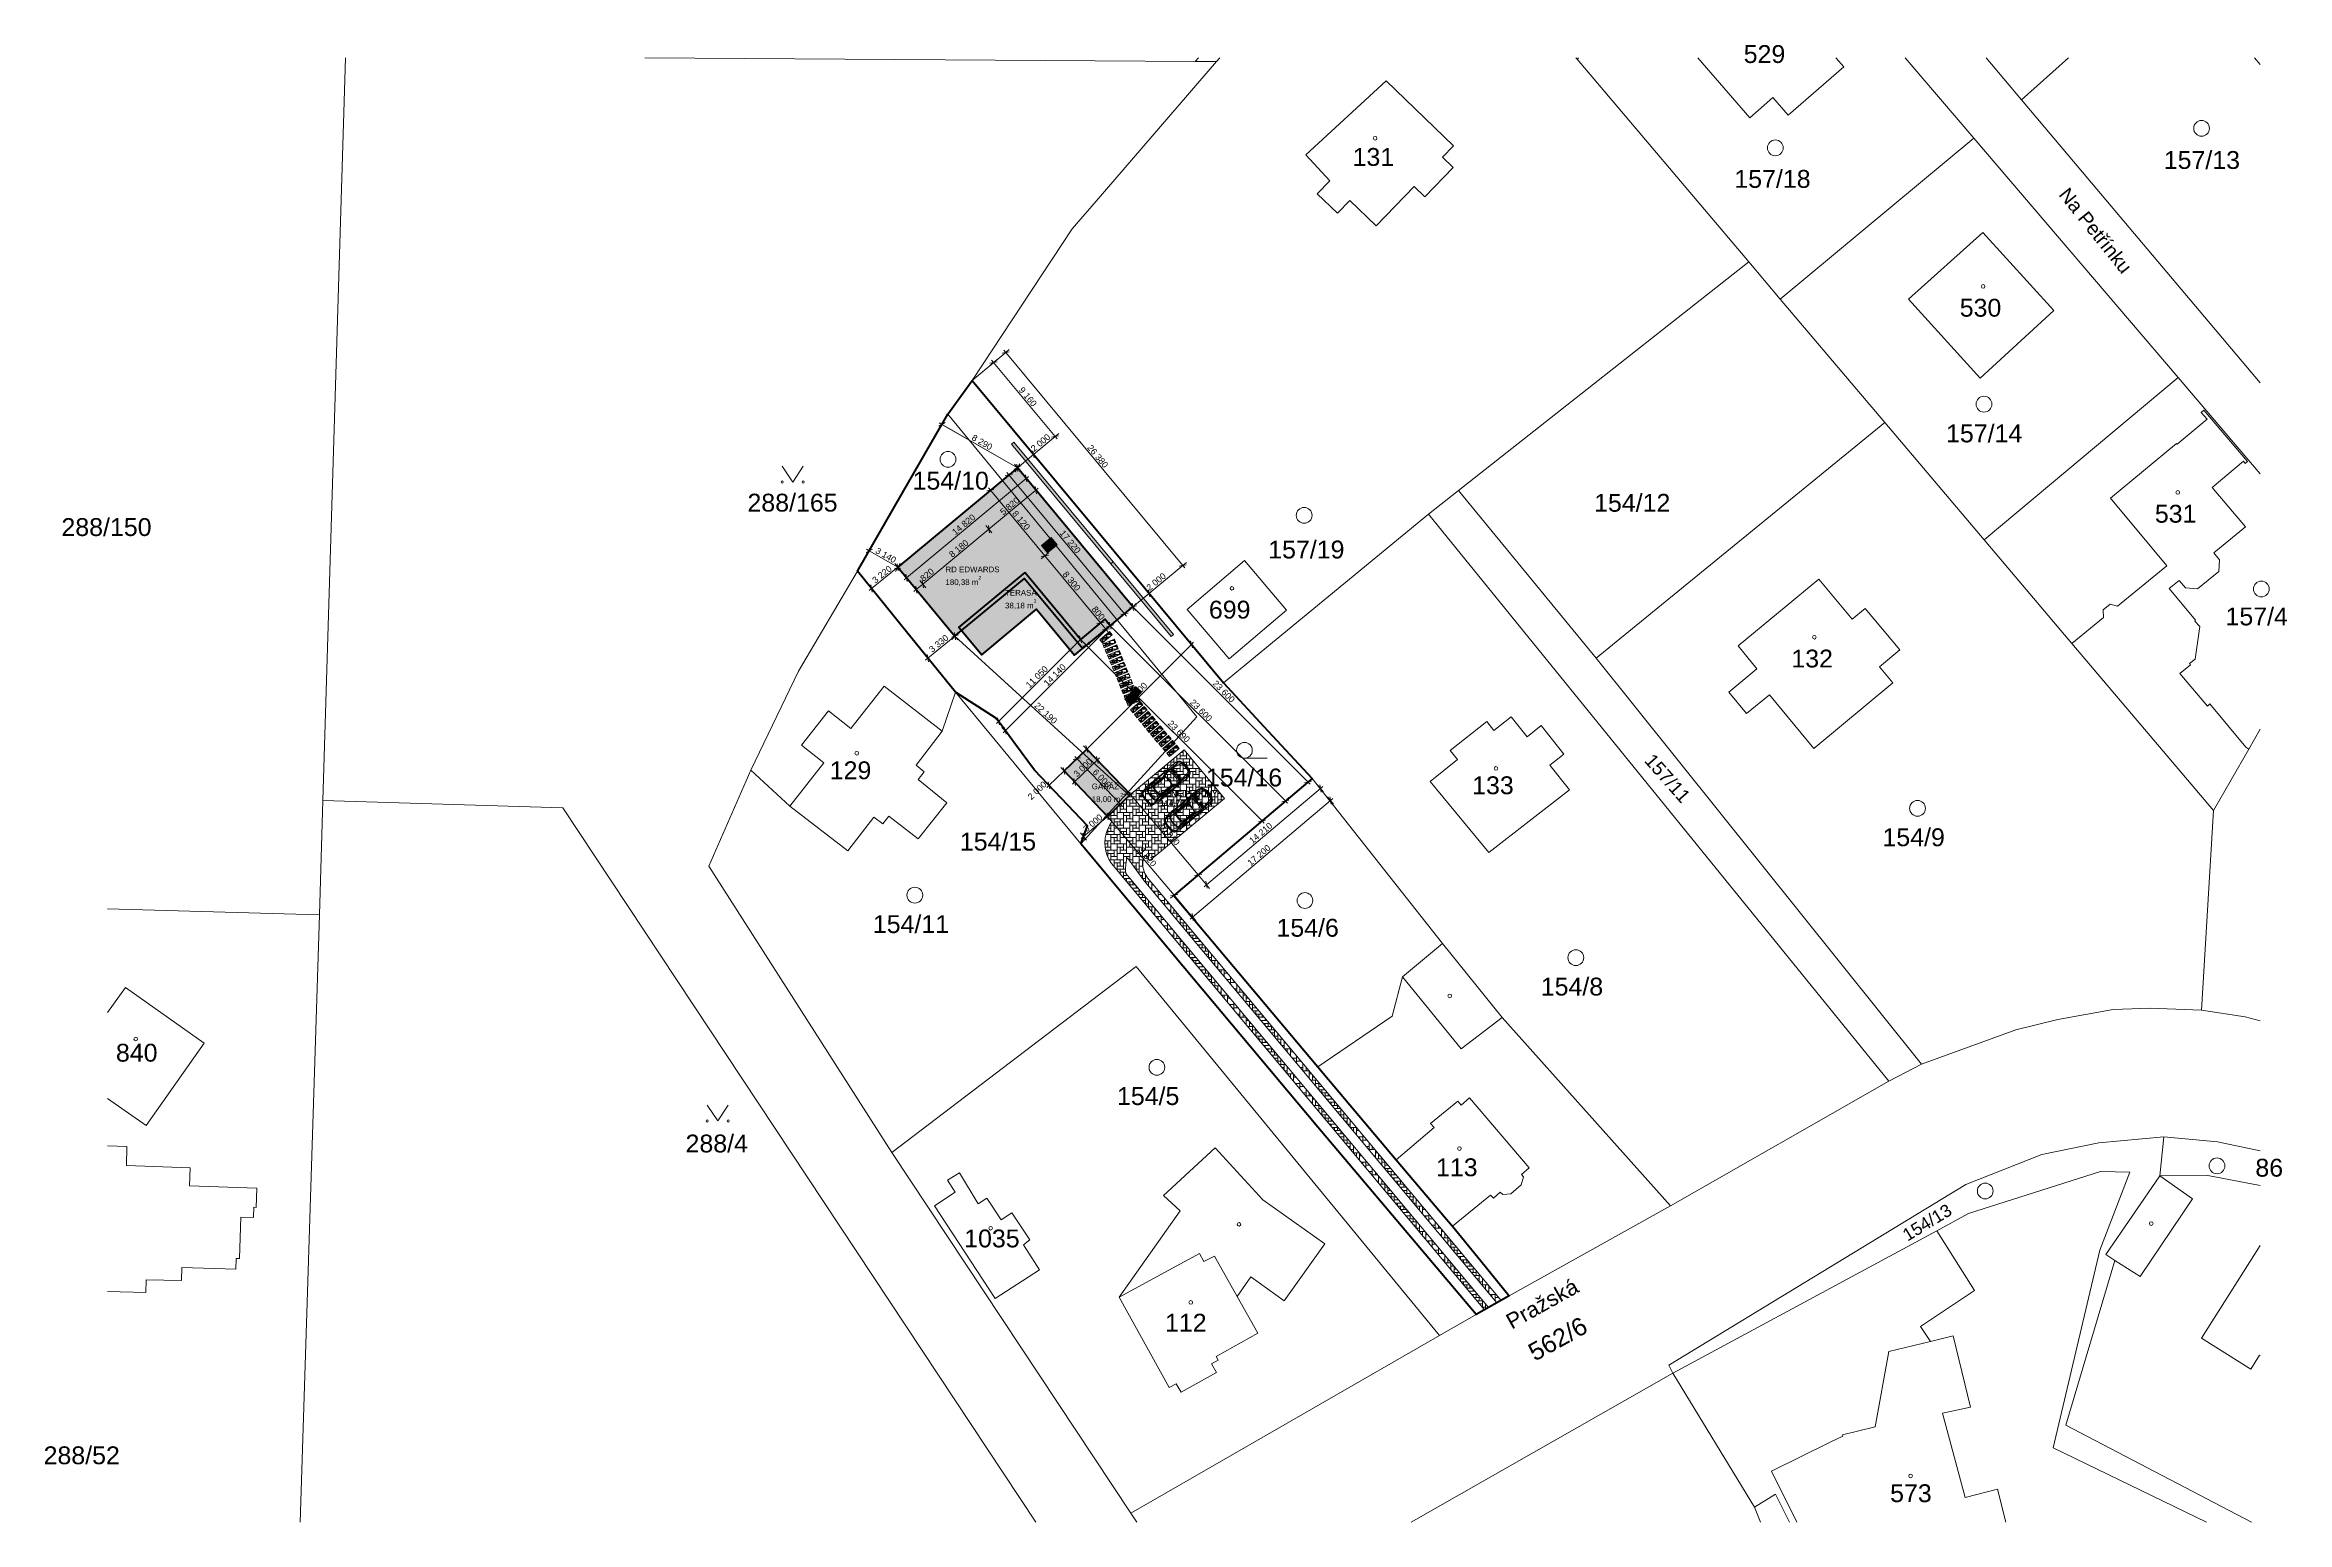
# Model space of a CAD drawing. Header units: millimetres. Extents: x 156050 to 369663, y -269476 to -128786.
import ezdxf

# ---------------------------------------------------------------- set-up
doc = ezdxf.new("R2010")
doc.units = ezdxf.units.MM
doc.header["$MEASUREMENT"] = 0
doc.linetypes.add('Wipeout_Contour', pattern=[1000, 0, -1000])
doc.linetypes.add('Čerchovaná M', pattern=[1350, 750, -255, 90, -255])
for name, color, linetype in [('BT_hranice_budov', 7, 'Continuous'), ('BT_hranice_parcel', 7, 'Continuous'), ('BT_mapove_znacky', 7, 'Continuous'), ('BT_prvky_mapy', 7, 'Continuous'), ('BT_text_parcel', 7, 'Continuous'), ('BT_vnitrni_kresby', 7, 'Continuous'), ('Situace - koordinační', 7, 'Continuous')]:
    doc.layers.add(name, color=color, linetype=linetype)
doc.styles.add('GENEROVANÝ_STYL_1', font='Arial.ttf')
doc.styles.add('GENEROVANÝ_STYL_2', font='Arial Bold.ttf')
doc.styles.add('GENEROVANÝ_STYL_3', font='HelveticaNeue.ttc')
doc.dimstyles.new('GENEROVANÝ_STYL__1', dxfattribs={"dimtxt": 600, "dimasz": 456, "dimexe": 0.18, "dimexo": 0.0625, "dimgap": 0, "dimtad": 1, "dimdec": 0, "dimzin": 0, "dimdsep": 46, "dimtxsty": 'GENEROVANÝ_STYL_1', "dimblk": 'ARROWHEAD_2', "dimblk1": 'ARROWHEAD_2', "dimblk2": 'ARROWHEAD_2', "dimcen": 0.09, "dimse1": 1, "dimse2": 1, "dimclrd": 7, "dimclre": 7, "dimclrt": 7, "dimazin": 0, "dimtfac": 1, "dimtdec": 4, "dimtmove": 2, "dimatfit": 3, "dimfxl": 1, "dimtolj": 1, "dimtzin": 0, "dimarcsym": 0})
doc.dimstyles.new('GENEROVANÝ_STYL__2', dxfattribs={"dimtxt": 600, "dimasz": 456, "dimexe": 0.18, "dimexo": 0.0625, "dimgap": 0, "dimtad": 1, "dimdec": 0, "dimzin": 0, "dimdsep": 46, "dimtxsty": 'GENEROVANÝ_STYL_1', "dimblk": 'ARROWHEAD_2', "dimblk1": 'ARROWHEAD_2', "dimblk2": 'ARROWHEAD_2', "dimcen": 0.09, "dimse1": 1, "dimse2": 1, "dimclrd": 7, "dimclre": 7, "dimclrt": 7, "dimazin": 0, "dimtfac": 1, "dimtdec": 4, "dimtmove": 0, "dimatfit": 3, "dimfxl": 1, "dimtolj": 1, "dimtzin": 0, "dimarcsym": 0})

msp = doc.modelspace()

# ---------------------------------------------------------------- texts
at = {"layer": 'BT_prvky_mapy', "color": 7, "linetype": 'Continuous', "lineweight": 13, "insert": (351403.7, -146479), "char_height": 1325.618, "attachment_point": 5, "rotation": 308.76, "style": 'GENEROVANÝ_STYL_3'}
msp.add_mtext('\\A1;{\\pqc;\\fHelvetica Neue|b0|i0|c0|p0;\\W1.000000;Na Petřínku}', dxfattribs=at)
at = {"layer": 'BT_text_parcel', "color": 7, "linetype": 'Continuous', "lineweight": 13, "char_height": 1700, "style": 'GENEROVANÝ_STYL_3'}
for s, insert, attachment_point in [('\\A1;{\\pqc;\\fHelvetica Neue|b0|i0|c0|p0;\\W1.000000;529}', (319871.9, -129673.9), 5), ('\\A1;{\\pqc;\\fHelvetica Neue|b0|i0|c0|p0;\\W1.000000;131}', (282611.9, -139473.9), 5), ('\\A1;{\\pqc;\\fHelvetica Neue|b0|i0|c0|p0;\\W1.000000;157/13}', (361541.9, -139763.5), 5), ('\\A1;{\\pqc;\\fHelvetica Neue|b0|i0|c0|p0;\\W1.000000;157/18}', (320631.9, -141563.5), 5), ('\\A1;{\\pqc;\\fHelvetica Neue|b0|i0|c0|p0;\\W1.000000;530}', (340451.9, -153833.9), 5), ('\\A1;{\\pqc;\\fHelvetica Neue|b0|i0|c0|p0;\\W1.000000;157/14}', (340801.9, -165803.5), 5), ('\\A1;{\\pqc;\\fHelvetica Neue|b0|i0|c0|p0;\\W1.000000;154/10}', (242347.4, -170304.9), 5), ('\\A1;{\\pql;\\fHelvetica Neue|b0|i0|c0|p0;\\W1.000000;288/165}', (222985.9, -173258.3), 7), ('\\A1;{\\pqc;\\fHelvetica Neue|b0|i0|c0|p0;\\W1.000000;154/12}', (307271.9, -172413.5), 5), ('\\A1;{\\pqc;\\fHelvetica Neue|b0|i0|c0|p0;\\W1.000000;531}', (359041.9, -173453.9), 5), ('\\A1;{\\pql;\\fHelvetica Neue|b0|i0|c0|p0;\\W1.000000;288/150}', (157631.9, -175584.9), 7), ('\\A1;{\\pqc;\\fHelvetica Neue|b0|i0|c0|p0;\\W1.000000;157/19}', (276226.8, -176860.6), 5), ('\\A1;{\\pqc;\\fHelvetica Neue|b0|i0|c0|p0;\\W1.000000;699}', (268921.9, -182583.9), 5), ('\\A1;{\\pqc;\\fHelvetica Neue|b0|i0|c0|p0;\\W1.000000;157/4}', (366761.9, -183233.5), 5), ('\\A1;{\\pqc;\\fHelvetica Neue|b0|i0|c0|p0;\\W1.000000;132}', (324411.9, -187243.9), 5), ('\\A1;{\\pqc;\\fHelvetica Neue|b0|i0|c0|p0;\\W1.000000;129}', (232801.9, -197883.9), 5), ('\\A1;{\\pqr;\\fHelvetica Neue|b0|i0|c0|p0;\\W1.000000;154/15}', (250481.9, -203812.1), 3), ('\\A1;{\\pqc;\\fHelvetica Neue|b0|i0|c0|p0;\\W1.000000;154/9}', (334081.9, -204263.5), 5), ('\\A1;{\\pqc;\\fHelvetica Neue|b0|i0|c0|p0;\\W1.000000;154/11}', (238561.9, -212533.5), 5), ('\\A1;{\\pqc;\\fHelvetica Neue|b0|i0|c0|p0;\\W1.000000;154/8}', (301531.9, -218483.5), 5), ('\\A1;{\\pql;\\fHelvetica Neue|b0|i0|c0|p0;\\W1.000000;840}', (162821.9, -225642.9), 7), ('\\A1;{\\pqc;\\fHelvetica Neue|b0|i0|c0|p0;\\W1.000000;288/4}', (220058.2, -233428.5), 5), ('\\A1;{\\pqc;\\fHelvetica Neue|b0|i0|c0|p0;\\W1.000000;86}', (367956.3, -235734.1), 5), ('\\A1;{\\pqc;\\fHelvetica Neue|b0|i0|c0|p0;\\W1.000000;1035}', (246271.9, -243332.9), 8), ('\\A1;{\\pqc;\\fHelvetica Neue|b0|i0|c0|p0;\\W1.000000;288/52}', (159561.9, -263123.5), 5), ('\\A1;{\\pqc;\\fHelvetica Neue|b0|i0|c0|p0;\\W1.000000;573}', (333821.9, -266733.9), 5)]:
    msp.add_mtext(s, dxfattribs=dict(at, insert=insert, attachment_point=attachment_point))
at = {"layer": 'BT_text_parcel', "color": 7, "linetype": 'Continuous', "lineweight": 13, "style": 'GENEROVANÝ_STYL_3'}
for s, insert, char_height, attachment_point, rotation in [('\\A1;{\\pqc;\\fHelvetica Neue|b0|i0|c0|p0;\\W1.000000;157/11}', (310632.3, -198634.9), 1276.169, 5, 311.35), ('\\A1;{\\pqc;\\fHelvetica Neue|b0|i0|c0|p0;\\W1.000000;154/13}', (335368.1, -240936.6), 1194.971, 5, 31.4), ('\\A1;{\\pqc;\\fHelvetica Neue|b0|i0|c0|p0;\\W1.000000;562/6}', (300598.2, -252779.9), 1700, 8, 29)]:
    msp.add_mtext(s, dxfattribs=dict(at, insert=insert, char_height=char_height, attachment_point=attachment_point, rotation=rotation))
at = {"layer": 'Situace - koordinační', "color": 7, "lineweight": 13, "char_height": 540, "attachment_point": 7, "style": 'GENEROVANÝ_STYL_2'}
for s, insert in [('{\\fArial|b0|i0|c0|p0;RD EDWARDS^M180,38 m{\\H0.66x;\\S2^  ;}}', (241843.5, -180325.8)), ('{\\fArial|b0|i0|c0|p0;TERASA^M38,18 m{\\H0.66x;\\S2^  ;}}', (247518.6, -182550.7))]:
    msp.add_mtext(s, dxfattribs=dict(at, insert=insert))

# ---------------------------------------------------------------- blocks, each defined once
blk = doc.blocks.new('*X11')
at = {"layer": 'Situace - koordinační', "color": 253, "linetype": 'Continuous', "lineweight": 13, "true_color": 0xa8a8a8}
for p, q in [((263904, -196494), (263904, -196789)), ((263904, -196494), (263904, -197389)), ((264204, -196789), (264204, -196244)), ((264204, -196489), (264804, -196489)), ((264504, -196189), (264271, -196189)), ((264504, -195995), (264504, -196489)), ((264804, -196202), (264804, -196789)), ((262104, -198589), (261385, -198589)), ((261504, -198589), (261504, -198490)), ((261746, -198289), (262104, -198289)), ((261804, -198240), (261804, -198289)), ((261804, -198589), (262704, -198589)), ((261804, -198589), (261804, -199489)), ((262104, -197991), (262104, -198589)), ((263004, -197989), (262106, -197989)), ((262404, -197989), (262404, -197741)), ((262404, -198589), (262404, -199189)), ((262467, -197689), (263004, -197689)), ((262704, -197492), (262704, -197689)), ((262704, -197989), (263604, -197989)), ((262704, -197989), (262704, -198889)), ((263304, -198289), (262704, -198289)), ((262704, -198589), (262704, -199489)), ((263004, -197242), (263004, -197389)), ((263004, -197242), (263004, -197989)), ((263904, -197389), (263004, -197389)), ((263004, -198889), (263004, -198289)), ((263004, -198589), (263604, -198589)), ((263304, -197389), (263304, -196993)), ((263304, -197089), (263904, -197089)), ((263304, -197989), (263304, -198589)), ((263604, -196789), (263549, -196789)), ((263604, -196743), (263604, -197089)), ((263604, -197389), (264504, -197389)), ((263604, -197389), (263604, -198289)), ((264204, -197689), (263604, -197689)), ((263604, -197989), (263604, -198889)), ((264504, -198289), (263604, -198289)), ((264804, -196789), (263904, -196789)), ((263904, -198289), (263904, -197689)), ((263904, -197989), (264504, -197989)), ((264204, -197389), (264204, -197989)), ((264204, -198289), (265104, -198289)), ((264204, -198289), (264204, -199189)), ((264804, -198589), (264204, -198589)), ((264504, -196789), (265293, -196789)), ((264504, -196789), (264504, -197689)), ((265104, -197089), (264504, -197089)), ((264504, -197389), (264504, -198289)), ((265404, -197689), (264504, -197689)), ((264504, -199189), (264504, -198589)), ((264804, -197689), (264804, -197089)), ((264804, -197389), (265404, -197389)), ((264804, -198289), (264804, -198889)), ((265104, -196789), (265104, -197389)), ((265104, -197689), (266004, -197689)), ((265104, -197689), (265104, -198589)), ((265704, -197989), (265104, -197989)), ((265104, -198289), (265104, -199189)), ((266004, -198589), (265104, -198589)), ((265404, -196923), (265404, -197089)), ((265404, -196923), (265404, -197689)), ((265543, -197089), (265404, -197089)), ((265404, -198589), (265404, -197989)), ((265404, -198289), (266004, -198289)), ((265704, -197689), (265704, -198289)), ((265704, -198589), (266604, -198589)), ((265704, -198589), (265704, -199489)), ((266004, -197645), (266004, -197989)), ((266004, -197689), (266004, -198589)), ((266291, -197989), (266004, -197989)), ((266304, -198589), (266304, -199189)), ((266604, -198366), (266604, -198889)), ((266604, -198589), (266604, -199489)), ((259104, -200531), (259104, -201289)), ((259704, -200689), (259104, -200689)), ((259252, -200389), (260004, -200389)), ((259404, -200389), (259252, -200389)), ((259404, -200243), (259404, -200389)), ((259404, -201289), (259404, -200689)), ((259704, -200389), (259704, -200989)), ((260304, -199789), (259942, -199789)), ((260004, -199789), (260904, -199789)), ((260004, -199789), (260004, -200689)), ((260604, -200089), (260004, -200089)), ((260004, -200389), (260004, -201289)), ((260904, -200689), (260004, -200689)), ((260302, -199489), (260304, -199489)), ((260304, -199487), (260304, -199789)), ((260304, -200689), (260304, -200089)), ((260304, -200389), (260904, -200389)), ((260604, -199789), (260604, -200389)), ((260604, -200689), (261504, -200689)), ((260604, -200689), (260604, -201589)), ((261204, -199189), (260663, -199189)), ((260904, -199189), (261804, -199189)), ((260904, -199189), (260904, -200089)), ((261504, -199489), (260904, -199489)), ((260904, -199789), (260904, -200689)), ((261804, -200089), (260904, -200089)), ((261024, -198889), (261204, -198889)), ((261204, -198739), (261204, -199189)), ((261204, -200089), (261204, -199489)), ((261204, -199789), (261804, -199789)), ((261204, -200689), (261204, -201289)), ((261504, -199189), (261504, -199789)), ((261504, -200089), (262404, -200089)), ((261504, -200089), (261504, -200989)), ((262104, -200389), (261504, -200389)), ((261504, -200689), (261504, -201589)), ((262404, -198889), (261804, -198889)), ((261804, -199189), (261804, -200089)), ((262704, -199489), (261804, -199489)), ((261804, -200989), (261804, -200389)), ((261804, -200689), (262404, -200689)), ((262104, -199489), (262104, -198889)), ((262104, -199189), (262704, -199189)), ((262104, -200089), (262104, -200689)), ((262404, -199489), (263304, -199489)), ((262404, -199489), (262404, -200389)), ((263004, -199789), (262404, -199789)), ((262404, -200089), (262404, -200989)), ((263304, -200389), (262404, -200389)), ((263604, -198889), (262704, -198889)), ((262704, -200389), (262704, -199789)), ((262704, -200089), (263304, -200089)), ((263004, -199489), (263004, -200089)), ((263004, -200389), (263904, -200389)), ((263004, -200389), (263004, -201289)), ((263604, -200689), (263004, -200689)), ((263304, -198889), (264204, -198889)), ((263304, -198889), (263304, -199789)), ((263904, -199189), (263304, -199189)), ((263304, -199489), (263304, -200389)), ((264204, -199789), (263304, -199789)), ((263304, -201289), (263304, -200689)), ((263604, -199789), (263604, -199189)), ((263604, -199489), (264204, -199489)), ((263604, -200389), (263604, -200989)), ((263904, -198889), (263904, -199489)), ((263904, -199789), (264804, -199789)), ((263904, -199789), (263904, -200689)), ((264504, -200089), (263904, -200089)), ((263904, -200389), (263904, -201289)), ((264804, -200689), (263904, -200689)), ((264204, -198889), (264204, -199789)), ((265104, -199189), (264204, -199189)), ((264204, -200689), (264204, -200089)), ((264204, -200389), (264804, -200389)), ((264504, -198889), (265104, -198889)), ((264504, -199789), (264504, -200389)), ((264504, -200689), (265404, -200689)), ((264504, -200689), (264504, -201589)), ((264804, -199189), (265704, -199189)), ((264804, -199189), (264804, -200089)), ((265404, -199489), (264804, -199489)), ((264804, -199789), (264804, -200689)), ((265704, -200089), (264804, -200089)), ((265104, -200089), (265104, -199489)), ((265104, -199789), (265704, -199789)), ((265104, -200689), (265104, -201289)), ((265404, -199189), (265404, -199789)), ((265404, -200089), (266304, -200089)), ((265404, -200089), (265404, -200989)), ((266004, -200389), (265404, -200389)), ((265404, -200689), (265404, -201589)), ((266304, -198889), (265704, -198889)), ((265704, -199189), (265704, -200089)), ((266604, -199489), (265704, -199489)), ((265704, -200989), (265704, -200389)), ((265704, -200689), (266304, -200689)), ((266004, -199489), (266004, -198889)), ((266004, -199189), (266604, -199189)), ((266004, -200089), (266004, -200689)), ((266304, -199489), (267204, -199489)), ((266304, -199489), (266304, -200389)), ((266904, -199789), (266304, -199789)), ((266304, -200089), (266304, -200989)), ((267204, -200389), (266304, -200389)), ((267039, -198889), (266604, -198889)), ((266604, -200389), (266604, -199789)), ((266604, -200089), (267204, -200089)), ((266904, -198889), (266904, -198727)), ((266904, -199489), (266904, -200089)), ((266904, -200389), (267804, -200389)), ((266904, -200389), (266904, -201289)), ((267504, -200689), (266904, -200689)), ((267204, -199088), (267204, -199789)), ((267289, -199189), (267204, -199189)), ((267204, -199489), (267204, -200389)), ((267788, -199789), (267204, -199789)), ((267204, -201289), (267204, -200689)), ((267504, -199789), (267504, -199449)), ((267504, -199489), (267538, -199489)), ((267504, -200389), (267504, -200989)), ((267804, -199809), (267804, -200689)), ((268037, -200089), (267804, -200089)), ((267804, -200389), (267804, -201054)), ((268244, -200689), (267804, -200689)), ((268104, -200689), (268104, -200170)), ((268104, -200389), (268287, -200389)), ((257304, -202256), (257304, -202272)), ((257304, -202256), (257304, -202272)), ((258204, -202489), (257513, -202489)), ((257604, -202489), (257604, -201968)), ((257604, -202189), (258204, -202189)), ((257904, -201889), (257687, -201889)), ((257904, -201681), (257904, -202189)), ((257904, -202489), (258804, -202489)), ((257904, -202489), (257904, -203389)), ((258504, -202789), (257904, -202789)), ((258000, -201589), (258204, -201589)), ((258204, -201393), (258204, -201889)), ((258204, -201589), (258204, -202489)), ((259104, -201889), (258204, -201889)), ((258204, -203389), (258204, -202789)), ((258804, -201289), (258313, -201289)), ((258504, -201889), (258504, -201289)), ((258504, -201589), (259104, -201589)), ((258504, -202489), (258504, -203089)), ((258626, -200989), (259104, -200989)), ((258804, -200989), (258804, -201589)), ((258804, -201889), (259704, -201889)), ((258804, -201889), (258804, -202789)), ((259404, -202189), (258804, -202189)), ((258804, -202489), (258804, -203389)), ((259704, -202789), (258804, -202789)), ((259104, -200989), (259104, -201889)), ((260004, -201289), (259104, -201289)), ((259104, -202789), (259104, -202189)), ((259104, -202489), (259704, -202489)), ((259404, -200989), (260004, -200989)), ((259404, -201889), (259404, -202489)), ((259404, -202789), (260304, -202789)), ((259404, -202789), (259404, -203689)), ((259704, -201289), (260604, -201289)), ((259704, -201289), (259704, -202189)), ((260304, -201589), (259704, -201589)), ((259704, -201889), (259704, -202789)), ((260604, -202189), (259704, -202189)), ((260004, -202189), (260004, -201589)), ((260004, -201889), (260604, -201889)), ((260004, -202789), (260004, -203389)), ((260304, -201289), (260304, -201889)), ((260304, -202189), (261204, -202189)), ((260304, -202189), (260304, -203089)), ((260904, -202489), (260304, -202489)), ((260304, -202789), (260304, -203689)), ((261204, -200989), (260604, -200989)), ((260604, -201289), (260604, -202189)), ((261504, -201589), (260604, -201589)), ((260604, -203089), (260604, -202489)), ((260604, -202789), (261204, -202789)), ((260904, -201589), (260904, -200989)), ((260904, -201289), (261504, -201289)), ((260904, -202189), (260904, -202789)), ((261204, -201589), (262104, -201589)), ((261204, -201589), (261204, -202489)), ((261804, -201889), (261204, -201889)), ((261204, -202189), (261204, -203089)), ((262104, -202489), (261204, -202489)), ((262404, -200989), (261504, -200989)), ((261504, -202489), (261504, -201889)), ((261504, -202189), (262104, -202189)), ((261804, -201589), (261804, -202189)), ((261804, -202489), (262704, -202489)), ((261804, -202489), (261804, -203389)), ((262404, -202789), (261804, -202789)), ((262104, -200989), (263004, -200989)), ((262104, -200989), (262104, -201889)), ((262704, -201289), (262104, -201289)), ((262104, -201589), (262104, -202489)), ((263004, -201889), (262104, -201889)), ((262104, -203389), (262104, -202789)), ((262404, -201889), (262404, -201289)), ((262404, -201589), (263004, -201589)), ((262404, -202489), (262404, -203089)), ((262704, -200989), (262704, -201589)), ((262704, -201889), (263604, -201889)), ((262704, -201889), (262704, -202789)), ((263304, -202189), (262704, -202189)), ((262704, -202489), (262704, -203389)), ((263604, -202789), (262704, -202789)), ((263004, -200989), (263004, -201889)), ((263904, -201289), (263004, -201289)), ((263004, -202789), (263004, -202189)), ((263004, -202489), (263604, -202489)), ((263304, -200989), (263904, -200989)), ((263304, -201889), (263304, -202489)), ((263304, -202789), (264204, -202789)), ((263304, -202789), (263304, -203689)), ((263604, -201289), (264504, -201289)), ((263604, -201289), (263604, -202189)), ((264204, -201589), (263604, -201589)), ((263604, -201889), (263604, -202789)), ((264504, -202189), (263604, -202189)), ((263904, -202189), (263904, -201589)), ((263904, -201889), (264504, -201889)), ((263904, -202789), (263904, -203389)), ((264204, -201289), (264204, -201889)), ((264204, -202189), (265104, -202189)), ((264204, -202189), (264204, -203089)), ((264804, -202489), (264204, -202489)), ((264204, -202789), (264204, -203689)), ((265104, -200989), (264504, -200989)), ((264504, -201289), (264504, -202189)), ((265404, -201589), (264504, -201589)), ((264504, -203089), (264504, -202489)), ((264504, -202789), (265104, -202789)), ((264804, -201589), (264804, -200989)), ((264804, -201289), (265404, -201289)), ((264804, -202189), (264804, -202789)), ((265104, -201589), (266004, -201589)), ((265104, -201589), (265104, -202489)), ((265704, -201889), (265104, -201889)), ((265104, -202189), (265104, -203089)), ((266004, -202489), (265104, -202489)), ((266304, -200989), (265404, -200989)), ((265404, -202489), (265404, -201889)), ((265404, -202189), (266004, -202189)), ((265704, -201589), (265704, -202189)), ((265704, -202489), (266079, -202489)), ((265704, -202489), (265704, -202801)), ((265718, -202789), (265704, -202789)), ((266004, -200989), (266904, -200989)), ((266004, -200989), (266004, -201889)), ((266604, -201289), (266004, -201289)), ((266004, -201589), (266004, -202489)), ((266800, -201889), (266004, -201889)), ((266304, -201889), (266304, -201289)), ((266304, -201589), (266904, -201589)), ((266604, -200989), (266604, -201589)), ((266604, -201889), (266800, -201889)), ((266604, -201889), (266604, -202052)), ((266904, -200989), (266904, -201803)), ((267522, -201289), (266904, -201289)), ((267204, -200989), (267804, -200989)), ((267504, -201289), (267522, -201289)), ((267504, -201289), (267504, -201304)), ((257304, -204889), (257042, -204889)), ((257046, -204589), (257604, -204589)), ((257904, -203989), (257134, -203989)), ((257304, -203989), (257304, -203466)), ((257304, -203689), (257904, -203689)), ((257304, -204589), (257304, -205189)), ((257604, -203389), (257342, -203389)), ((257492, -203089), (257904, -203089)), ((257604, -203089), (257604, -203689)), ((257604, -203989), (258504, -203989)), ((257604, -203989), (257604, -204889)), ((258204, -204289), (257604, -204289)), ((257604, -204589), (257604, -205489)), ((258504, -204889), (257604, -204889)), ((257904, -203089), (257904, -203989)), ((258804, -203389), (257904, -203389)), ((257904, -204889), (257904, -204289)), ((257904, -204589), (258504, -204589)), ((258204, -203089), (258804, -203089)), ((258204, -203989), (258204, -204589)), ((258204, -204889), (259104, -204889)), ((258204, -204889), (258204, -205789)), ((258504, -203389), (259404, -203389)), ((258504, -203389), (258504, -204289)), ((259104, -203689), (258504, -203689)), ((258504, -203989), (258504, -204889)), ((259404, -204289), (258504, -204289)), ((258804, -204289), (258804, -203689)), ((258804, -203989), (259404, -203989)), ((258804, -204889), (258804, -205489)), ((259104, -203389), (259104, -203989)), ((259104, -204289), (260004, -204289)), ((259104, -204289), (259104, -205189)), ((259704, -204589), (259104, -204589)), ((259104, -204889), (259104, -205789)), ((260004, -203089), (259404, -203089)), ((259404, -203389), (259404, -204289)), ((260304, -203689), (259404, -203689)), ((259404, -205189), (259404, -204589)), ((259404, -204889), (260004, -204889)), ((259704, -203689), (259704, -203089)), ((259704, -203389), (260304, -203389)), ((259704, -204289), (259704, -204889)), ((260004, -203689), (260904, -203689)), ((260004, -203689), (260004, -204589)), ((260604, -203989), (260004, -203989)), ((260004, -204289), (260004, -205189)), ((260904, -204589), (260004, -204589)), ((261204, -203089), (260304, -203089)), ((260304, -204589), (260304, -203989)), ((260304, -204289), (260904, -204289)), ((260604, -203689), (260604, -204289)), ((260604, -204589), (261504, -204589)), ((260604, -204589), (260604, -205489)), ((261204, -204889), (260604, -204889)), ((260904, -203089), (261804, -203089)), ((260904, -203089), (260904, -203989)), ((261504, -203389), (260904, -203389)), ((260904, -203689), (260904, -204589)), ((261804, -203989), (260904, -203989)), ((260904, -205489), (260904, -204889)), ((261204, -203989), (261204, -203389)), ((261204, -203689), (261804, -203689)), ((261204, -204589), (261204, -205189)), ((261504, -203089), (261504, -203689)), ((261504, -203989), (262404, -203989)), ((261504, -203989), (261504, -204889)), ((262104, -204289), (261504, -204289)), ((261504, -204589), (261504, -205489)), ((262404, -204889), (261504, -204889)), ((261804, -203089), (261804, -203989)), ((262704, -203389), (261804, -203389)), ((261804, -204889), (261804, -204289)), ((261804, -204589), (262404, -204589)), ((262104, -203089), (262704, -203089)), ((262104, -203989), (262104, -204589)), ((262104, -204889), (263004, -204889)), ((262104, -204889), (262104, -205789)), ((262404, -203389), (263304, -203389)), ((262404, -203389), (262404, -204289)), ((263004, -203689), (262404, -203689)), ((262404, -203989), (262404, -204889)), ((263304, -204289), (262404, -204289)), ((262704, -204289), (262704, -203689)), ((262704, -203989), (263304, -203989)), ((262704, -204889), (262704, -205295)), ((263004, -203389), (263004, -203989)), ((263004, -204289), (263904, -204289)), ((263004, -204289), (263004, -205046)), ((263553, -204589), (263004, -204589)), ((263004, -204889), (263004, -205046)), ((263904, -203089), (263304, -203089)), ((263304, -203389), (263304, -204289)), ((264204, -203689), (263304, -203689)), ((263304, -204796), (263304, -204589)), ((263604, -203689), (263604, -203089)), ((263604, -203389), (264204, -203389)), ((263604, -204289), (263604, -204547)), ((263904, -203689), (264636, -203689)), ((263904, -203689), (263904, -204297)), ((264275, -203989), (263904, -203989)), ((263904, -204289), (263904, -204297)), ((265104, -203089), (264204, -203089)), ((264204, -204048), (264204, -203989)), ((264504, -203689), (264504, -203798)), ((264804, -203089), (265357, -203089)), ((264804, -203089), (264804, -203549)), ((264997, -203389), (264804, -203389)), ((257059, -205189), (257604, -205189)), ((257604, -205489), (257112, -205489)), ((257297, -206089), (257304, -206089)), ((257304, -205489), (258204, -205489)), ((257304, -205489), (257304, -206105)), ((257904, -205789), (257304, -205789)), ((257304, -206089), (257304, -206105)), ((258204, -206389), (257434, -206389)), ((257604, -206389), (257604, -205789)), ((257604, -206089), (258204, -206089)), ((257855, -206989), (257904, -206989)), ((257904, -205489), (257904, -206089)), ((257904, -206389), (258804, -206389)), ((257904, -206389), (257904, -207048)), ((258504, -206689), (257904, -206689)), ((257904, -206989), (257904, -207048)), ((258804, -205189), (258204, -205189)), ((258204, -205489), (258204, -206389)), ((259104, -205789), (258204, -205789)), ((258204, -207289), (258204, -206689)), ((258204, -206989), (258804, -206989)), ((258504, -205789), (258504, -205189)), ((258504, -205489), (259104, -205489)), ((258504, -206389), (258504, -206989)), ((258804, -205789), (259704, -205789)), ((258804, -205789), (258804, -206689)), ((259404, -206089), (258804, -206089)), ((258804, -206389), (258804, -207289)), ((259062, -206689), (258804, -206689)), ((260004, -205189), (259104, -205189)), ((259104, -206479), (259104, -206089)), ((259104, -206389), (259126, -206389)), ((259307, -206389), (259704, -206389)), ((259404, -205789), (259404, -206389)), ((259525, -206689), (260304, -206689)), ((259704, -206689), (259525, -206689)), ((259704, -205189), (260604, -205189)), ((259704, -205189), (259704, -206089)), ((260304, -205489), (259704, -205489)), ((259704, -205789), (259704, -206689)), ((260604, -206089), (259704, -206089)), ((260004, -206989), (259743, -206989)), ((260004, -206089), (260004, -205489)), ((260004, -205789), (260604, -205789)), ((260004, -206689), (260004, -207289)), ((260304, -205189), (260304, -205789)), ((260304, -206089), (260786, -206089)), ((260304, -206089), (260304, -206989)), ((260694, -206389), (260304, -206389)), ((260304, -206689), (260304, -207589)), ((260655, -206989), (260304, -206989)), ((260604, -205189), (260604, -206089)), ((261504, -205489), (260604, -205489)), ((260604, -206989), (260604, -206389)), ((260604, -206689), (260653, -206689)), ((260904, -205189), (261504, -205189)), ((260963, -206089), (261204, -206089)), ((261204, -205489), (262104, -205489)), ((261204, -205489), (261204, -206341)), ((261804, -205789), (261204, -205789)), ((261204, -206089), (261204, -206341)), ((261389, -206389), (261251, -206389)), ((261504, -206293), (261504, -205789)), ((261504, -206089), (261750, -206089)), ((261804, -205489), (261804, -206044)), ((262704, -205189), (262104, -205189)), ((262104, -205489), (262104, -205794)), ((262110, -205789), (262104, -205789)), ((262404, -205545), (262404, -205189)), ((262404, -205489), (262471, -205489)), ((258804, -207289), (258106, -207289)), ((258504, -207289), (259010, -207289)), ((258504, -207289), (258504, -207765)), ((259022, -207589), (258504, -207589)), ((258804, -208124), (258804, -207589)), ((258804, -207889), (259186, -207889)), ((259404, -208189), (258859, -208189)), ((259104, -207792), (259104, -207889)), ((259104, -208189), (259437, -208189)), ((259104, -208189), (259104, -208483)), ((259688, -208489), (259110, -208489)), ((259404, -208151), (259404, -208189)), ((259404, -208841), (259404, -208489)), ((259404, -208789), (259939, -208789)), ((260004, -209089), (259612, -209089)), ((259704, -208509), (259704, -208789)), ((259704, -209089), (260190, -209089)), ((259704, -209089), (259704, -209200)), ((259961, -207289), (260304, -207289)), ((260004, -208868), (260004, -209089)), ((260179, -207589), (260802, -207589)), ((260304, -207589), (260179, -207589)), ((260304, -209227), (260304, -209689)), ((260604, -207889), (260397, -207889)), ((260604, -207589), (260604, -208175)), ((260615, -208189), (260904, -208189)), ((260843, -208489), (261430, -208489)), ((260904, -208489), (260843, -208489)), ((260904, -207800), (260904, -207889)), ((260904, -207800), (260904, -208489)), ((260956, -207889), (260904, -207889)), ((261204, -208789), (261094, -208789)), ((261204, -208489), (261204, -208921)), ((261345, -209089), (261504, -209089)), ((261504, -208579), (261504, -208789)), ((261504, -208579), (261504, -209280)), ((261679, -208789), (261504, -208789)), ((262104, -209300), (262104, -209689)), ((260304, -209389), (259863, -209389)), ((260004, -209559), (260004, -209389)), ((260114, -209689), (260604, -209689)), ((260365, -209989), (260942, -209989)), ((260604, -209989), (260365, -209989)), ((260604, -209585), (260604, -209989)), ((260904, -210289), (260615, -210289)), ((260866, -210589), (261204, -210589)), ((260904, -209989), (260904, -210589)), ((261117, -210889), (261695, -210889)), ((261204, -210889), (261117, -210889)), ((261204, -210303), (261204, -210889)), ((261504, -211189), (261368, -211189)), ((261504, -210889), (261504, -211352)), ((261596, -209389), (262104, -209389)), ((261804, -209389), (261804, -209639)), ((261804, -211020), (261804, -211189)), ((261804, -211020), (261804, -211711)), ((261946, -211189), (261804, -211189)), ((262098, -209989), (262104, -209989)), ((262104, -209389), (262104, -209997)), ((262428, -209689), (262104, -209689)), ((262349, -210289), (262704, -210289)), ((262404, -209689), (262404, -209661)), ((262404, -210289), (262404, -210356)), ((262704, -210022), (262704, -210589)), ((262704, -210289), (262704, -210715)), ((263177, -210589), (262704, -210589)), ((263004, -210589), (263004, -210382)), ((263101, -211189), (263304, -211189)), ((263304, -210741), (263304, -211432)), ((263428, -210889), (263304, -210889)), ((263304, -211189), (263304, -211432)), ((263604, -211489), (263604, -211100)), ((263604, -211189), (263679, -211189)), ((261619, -211489), (261804, -211489)), ((261870, -211789), (262404, -211789)), ((262104, -211789), (262104, -212069)), ((262372, -212389), (262404, -212389)), ((262404, -211737), (262404, -212089)), ((262404, -211789), (262404, -212428)), ((262699, -212089), (262404, -212089)), ((262623, -212689), (263004, -212689)), ((262704, -212689), (262704, -212787)), ((263004, -212455), (263004, -212989)), ((263004, -212689), (263004, -213146)), ((263451, -212989), (263004, -212989)), ((263304, -212989), (263304, -212813)), ((263930, -211489), (263352, -211489)), ((263376, -213589), (263604, -213589)), ((263604, -213172), (263604, -213863)), ((263702, -213289), (263604, -213289)), ((263604, -213589), (263604, -213863)), ((263854, -212089), (263904, -212089)), ((263904, -211489), (263930, -211489)), ((263904, -211489), (263904, -212149)), ((264181, -211789), (263904, -211789)), ((263904, -212089), (263904, -212149)), ((263904, -213889), (263904, -213531)), ((263904, -213589), (263953, -213589)), ((264683, -212389), (264105, -212389)), ((264204, -212389), (264204, -211817)), ((264204, -212089), (264432, -212089)), ((264504, -212389), (264683, -212389)), ((264504, -212389), (264504, -212867)), ((264934, -212689), (264504, -212689)), ((264804, -213225), (264804, -212689)), ((264804, -212989), (265185, -212989)), ((265404, -213289), (264858, -213289)), ((265104, -212893), (265104, -212989)), ((265104, -213289), (265436, -213289)), ((265104, -213289), (265104, -213584)), ((265687, -213589), (265109, -213589)), ((265404, -213252), (265404, -213289)), ((265404, -213943), (265404, -213589)), ((265704, -213611), (265704, -213889)), ((264204, -213889), (263626, -213889)), ((264128, -214489), (264204, -214489)), ((264204, -213889), (264204, -214580)), ((264455, -214189), (264204, -214189)), ((264204, -214489), (264204, -214580)), ((264957, -214789), (264379, -214789)), ((264504, -214789), (264504, -214248)), ((264504, -214489), (264706, -214489)), ((264804, -214789), (264957, -214789)), ((264804, -214789), (264804, -215298)), ((265208, -215089), (264804, -215089)), ((265104, -215656), (265104, -215089)), ((265104, -215389), (265459, -215389)), ((265704, -215689), (265132, -215689)), ((265404, -213889), (265938, -213889)), ((265404, -215324), (265404, -215389)), ((265404, -215689), (265710, -215689)), ((265404, -215689), (265404, -216015)), ((266004, -214189), (265611, -214189)), ((265704, -214189), (266188, -214189)), ((265704, -214189), (265704, -214301)), ((265704, -215683), (265704, -215689)), ((266304, -214489), (265862, -214489)), ((266004, -213969), (266004, -214189)), ((266004, -214660), (266004, -214489)), ((266113, -214789), (266604, -214789)), ((266304, -214328), (266304, -214789)), ((266363, -215089), (266941, -215089)), ((266604, -215089), (266363, -215089)), ((266604, -214687), (266604, -215089)), ((266904, -215389), (266614, -215389)), ((266865, -215689), (267204, -215689)), ((266904, -215089), (266904, -215689)), ((267204, -215404), (267204, -215989)), ((265961, -215989), (265404, -215989)), ((265704, -216374), (265704, -215989)), ((265704, -216289), (266212, -216289)), ((266304, -216589), (265885, -216589)), ((266004, -216042), (266004, -216289)), ((266004, -216589), (266463, -216589)), ((266004, -216589), (266004, -216732)), ((266604, -216889), (266136, -216889)), ((266304, -216400), (266304, -216589)), ((266304, -217091), (266304, -216889)), ((266387, -217189), (266904, -217189)), ((266604, -216759), (266604, -217189)), ((266638, -217489), (267215, -217489)), ((266904, -217489), (266638, -217489)), ((267204, -217789), (266888, -217789)), ((266904, -217118), (266904, -217489)), ((266904, -217808), (266904, -217789)), ((267116, -215989), (267694, -215989)), ((267204, -215989), (267116, -215989)), ((267204, -217489), (267204, -218089)), ((267504, -216289), (267367, -216289)), ((267504, -215989), (267504, -216453)), ((267504, -217835), (267504, -218389)), ((267618, -216589), (267804, -216589)), ((267804, -216121), (267804, -216289)), ((267804, -216121), (267804, -216812)), ((267945, -216289), (267804, -216289)), ((267869, -216889), (268404, -216889)), ((268104, -216889), (268104, -217171)), ((268371, -217489), (268404, -217489)), ((268404, -216839), (268404, -217189)), ((268404, -216889), (268404, -217529)), ((268698, -217189), (268404, -217189)), ((268622, -217789), (269004, -217789)), ((268704, -217789), (268704, -217888)), ((269004, -217556), (269004, -218089)), ((269004, -217789), (269004, -218247)), ((267139, -218089), (267504, -218089)), ((267390, -218389), (267968, -218389)), ((267504, -218389), (267390, -218389)), ((267804, -218689), (267641, -218689)), ((267804, -218389), (267804, -218884)), ((267892, -218989), (268104, -218989)), ((268104, -218552), (268104, -218689)), ((268104, -218552), (268104, -219243)), ((268219, -218689), (268104, -218689)), ((268143, -219289), (268704, -219289)), ((268404, -219589), (268394, -219589)), ((268404, -219289), (268404, -219602)), ((268645, -219889), (268704, -219889)), ((268704, -219270), (268704, -219589)), ((268704, -219289), (268704, -219960)), ((268972, -219589), (268704, -219589)), ((269450, -218089), (269004, -218089)), ((269304, -218089), (269304, -217915)), ((269304, -219987), (269304, -220489)), ((269375, -218689), (269604, -218689)), ((269604, -218273), (269604, -218964)), ((269701, -218389), (269604, -218389)), ((269604, -218689), (269604, -218964)), ((270203, -218989), (269625, -218989)), ((269904, -218989), (269904, -218632)), ((269904, -218689), (269952, -218689)), ((270127, -219589), (270204, -219589)), ((270204, -218991), (270204, -219682)), ((270454, -219289), (270204, -219289)), ((270204, -219589), (270204, -219682)), ((270956, -219889), (270378, -219889)), ((270504, -219889), (270504, -219349)), ((270504, -219589), (270705, -219589)), ((270804, -219889), (270956, -219889)), ((270804, -219889), (270804, -220399)), ((268896, -220189), (269304, -220189)), ((269004, -220189), (269004, -220319)), ((269304, -220189), (269304, -220678)), ((269725, -220489), (269304, -220489)), ((269604, -220489), (269604, -220346)), ((269649, -221089), (269904, -221089)), ((269904, -220704), (269904, -221389)), ((269975, -220789), (269904, -220789)), ((269904, -221089), (269904, -221395)), ((270477, -221389), (269904, -221389)), ((270204, -221389), (270204, -221063)), ((270204, -221089), (270226, -221089)), ((270401, -221989), (270504, -221989)), ((270504, -221422), (270504, -222113)), ((270728, -221689), (270504, -221689)), ((270504, -221989), (270504, -222113)), ((271207, -220189), (270804, -220189)), ((270804, -222289), (270804, -221780)), ((270804, -221989), (270979, -221989)), ((271104, -220758), (271104, -220189)), ((271104, -220489), (271458, -220489)), ((271704, -220789), (271131, -220789)), ((271404, -220425), (271404, -220489)), ((271404, -220789), (271709, -220789)), ((271404, -220789), (271404, -221116)), ((271960, -221089), (271404, -221089)), ((271704, -220784), (271704, -220789)), ((271704, -221475), (271704, -221089)), ((271704, -221389), (272211, -221389)), ((272304, -221689), (271884, -221689)), ((272004, -221143), (272004, -221389)), ((272004, -221689), (272461, -221689)), ((272004, -221689), (272004, -221834)), ((272604, -221989), (272135, -221989)), ((272304, -221502), (272304, -221689)), ((272304, -222192), (272304, -221989)), ((272604, -221860), (272604, -222289)), ((271230, -222289), (270652, -222289)), ((271104, -222289), (271230, -222289)), ((271104, -222289), (271104, -222830)), ((271481, -222589), (271104, -222589)), ((271404, -223189), (271404, -222589)), ((271404, -222889), (271732, -222889)), ((271983, -223189), (271405, -223189)), ((271704, -222856), (271704, -222889)), ((271704, -223189), (271983, -223189)), ((271704, -223189), (271704, -223547)), ((272234, -223489), (271704, -223489)), ((272004, -223906), (272004, -223489)), ((272004, -223789), (272485, -223789)), ((272604, -224089), (272158, -224089)), ((272304, -223574), (272304, -223789)), ((272304, -224089), (272736, -224089)), ((272304, -224089), (272304, -224265)), ((272386, -222289), (272904, -222289)), ((272604, -223932), (272604, -224089)), ((272636, -222589), (273214, -222589)), ((272904, -222589), (272636, -222589)), ((273204, -222889), (272887, -222889)), ((272904, -222219), (272904, -222589)), ((272904, -222910), (272904, -222889)), ((272904, -224291), (272904, -224689)), ((273138, -223189), (273504, -223189)), ((273204, -222589), (273204, -223189)), ((273389, -223489), (273967, -223489)), ((273504, -223489), (273389, -223489)), ((273504, -222936), (273504, -223489)), ((273804, -223789), (273640, -223789)), ((273804, -223489), (273804, -223986)), ((273891, -224089), (274104, -224089)), ((274104, -223654), (274104, -223789)), ((274104, -223654), (274104, -224344)), ((274218, -223789), (274104, -223789)), ((272904, -224389), (272409, -224389)), ((272604, -224623), (272604, -224389)), ((272660, -224689), (273204, -224689)), ((272911, -224989), (273488, -224989)), ((273204, -224989), (272911, -224989)), ((273504, -225289), (273161, -225289)), ((273204, -224650), (273204, -224989)), ((273204, -225341), (273204, -225289)), ((273412, -225589), (273804, -225589)), ((273504, -225009), (273504, -225589)), ((273663, -225889), (274241, -225889)), ((273804, -225889), (273663, -225889)), ((273804, -225367), (273804, -225889)), ((274104, -226189), (273914, -226189)), ((274104, -225889), (274104, -226417)), ((274142, -224389), (274704, -224389)), ((274404, -224689), (274393, -224689)), ((274404, -224389), (274404, -224703)), ((274404, -226085), (274404, -226189)), ((274404, -226085), (274404, -226775)), ((274492, -226189), (274404, -226189)), ((274644, -224989), (274704, -224989)), ((274704, -224371), (274704, -224689)), ((274704, -224389), (274704, -225062)), ((274971, -224689), (274704, -224689)), ((274895, -225289), (275304, -225289)), ((275004, -225289), (275004, -225420)), ((275304, -225088), (275304, -225589)), ((275304, -225289), (275304, -225779)), ((275723, -225589), (275304, -225589)), ((275604, -225589), (275604, -225447)), ((275648, -226189), (275904, -226189)), ((275904, -225806), (275904, -226489)), ((275974, -225889), (275904, -225889)), ((275904, -226189), (275904, -226496)), ((276204, -226489), (276204, -226164)), ((276204, -226189), (276225, -226189)), ((274165, -226489), (274404, -226489)), ((274416, -226789), (274994, -226789)), ((274704, -227089), (274667, -227089)), ((274704, -226789), (274704, -227134)), ((274918, -227389), (275004, -227389)), ((275004, -226802), (275004, -227089)), ((275004, -226802), (275004, -227493)), ((275245, -227089), (275004, -227089)), ((275169, -227689), (275604, -227689)), ((275304, -227689), (275304, -227851)), ((275604, -227519), (275604, -227989)), ((275604, -227689), (275604, -228210)), ((275998, -227989), (275604, -227989)), ((276476, -226489), (275904, -226489)), ((275904, -227989), (275904, -227878)), ((276204, -228237), (276204, -228889)), ((276248, -228289), (276204, -228289)), ((276400, -227089), (276504, -227089)), ((276504, -226523), (276504, -227214)), ((276727, -226789), (276504, -226789)), ((276504, -227089), (276504, -227214)), ((277229, -227389), (276651, -227389)), ((276804, -227389), (276804, -226882)), ((276804, -227089), (276978, -227089)), ((277104, -227389), (277229, -227389)), ((277104, -227389), (277104, -227931)), ((277480, -227689), (277104, -227689)), ((277404, -228289), (277404, -227689)), ((277404, -227989), (277731, -227989)), ((277982, -228289), (277404, -228289)), ((277704, -227958), (277704, -227989)), ((277704, -228289), (277982, -228289)), ((277704, -228289), (277704, -228649)), ((275922, -228589), (276204, -228589)), ((276204, -228589), (276204, -228927)), ((276750, -228889), (276204, -228889)), ((276504, -228889), (276504, -228595)), ((276674, -229489), (276804, -229489)), ((276804, -228954), (276804, -229645)), ((277001, -229189), (276804, -229189)), ((276804, -229489), (276804, -229645)), ((277503, -229789), (276925, -229789)), ((277104, -229789), (277104, -229313)), ((277104, -229489), (277252, -229489)), ((277404, -229789), (277503, -229789)), ((277404, -229789), (277404, -230362)), ((277754, -230089), (277404, -230089)), ((278256, -230689), (277678, -230689)), ((278233, -228589), (277704, -228589)), ((277704, -230689), (277704, -230089)), ((277704, -230389), (278005, -230389)), ((278004, -229007), (278004, -228589)), ((278004, -228889), (278484, -228889)), ((278004, -230389), (278004, -230389)), ((278004, -230689), (278256, -230689)), ((278004, -230689), (278004, -231079)), ((278604, -229189), (278157, -229189)), ((278304, -228675), (278304, -228889)), ((278304, -229189), (278734, -229189)), ((278304, -229189), (278304, -229366)), ((278904, -229489), (278408, -229489)), ((278604, -229034), (278604, -229189)), ((278604, -229725), (278604, -229489)), ((278659, -229789), (279204, -229789)), ((278904, -229392), (278904, -229789)), ((278909, -230089), (279487, -230089)), ((279204, -230089), (278909, -230089)), ((279504, -230389), (279160, -230389)), ((279204, -229751), (279204, -230089)), ((279204, -230442), (279204, -230389)), ((279411, -230689), (279804, -230689)), ((279504, -230110), (279504, -230689)), ((279804, -230468), (279804, -230989)), ((278507, -230989), (278004, -230989)), ((278304, -231438), (278304, -230989)), ((278304, -231289), (278758, -231289)), ((278904, -231589), (278431, -231589)), ((278604, -231106), (278604, -231289)), ((278604, -231589), (279009, -231589)), ((278604, -231589), (278604, -231797)), ((279204, -231889), (278682, -231889)), ((278904, -231465), (278904, -231589)), ((278904, -232156), (278904, -231889)), ((278933, -232189), (279504, -232189)), ((279504, -232489), (279184, -232489)), ((279204, -231823), (279204, -232189)), ((279204, -232489), (279761, -232489)), ((279204, -232489), (279204, -232514)), ((279804, -232789), (279435, -232789)), ((279504, -232182), (279504, -232489)), ((279504, -232873), (279504, -232789)), ((279662, -230989), (280240, -230989)), ((279804, -230989), (279662, -230989)), ((279804, -232541), (279804, -233089)), ((280104, -231289), (279913, -231289)), ((280104, -230989), (280104, -231518)), ((280164, -231589), (280404, -231589)), ((280404, -231186), (280404, -231289)), ((280404, -231186), (280404, -231877)), ((280491, -231289), (280404, -231289)), ((280415, -231889), (280993, -231889)), ((280704, -232189), (280666, -232189)), ((280704, -231889), (280704, -232235)), ((280917, -232489), (281004, -232489)), ((281004, -231903), (281004, -232189)), ((281004, -231903), (281004, -232594)), ((281244, -232189), (281004, -232189)), ((281168, -232789), (281604, -232789)), ((281304, -232789), (281304, -232953)), ((281604, -232621), (281604, -233089)), ((281604, -232789), (281604, -233311)), ((279685, -233089), (280104, -233089)), ((279936, -233389), (280514, -233389)), ((280104, -233389), (279936, -233389)), ((280104, -232899), (280104, -233389)), ((280404, -233689), (280187, -233689)), ((280404, -233389), (280404, -233949)), ((280438, -233989), (280704, -233989)), ((280689, -234289), (281267, -234289)), ((280704, -234289), (280689, -234289)), ((280704, -233617), (280704, -233689)), ((280704, -233617), (280704, -234289)), ((280765, -233689), (280704, -233689)), ((281004, -234589), (280940, -234589)), ((281004, -234289), (281004, -234666)), ((281191, -234889), (281304, -234889)), ((281304, -234334), (281304, -234589)), ((281304, -234334), (281304, -235025)), ((281518, -234589), (281304, -234589)), ((281996, -233089), (281604, -233089)), ((281904, -233089), (281904, -232979)), ((281921, -233689), (282204, -233689)), ((282204, -233338), (282204, -233989)), ((282247, -233389), (282204, -233389)), ((282204, -233689), (282204, -234029)), ((282749, -233989), (282204, -233989)), ((282504, -233989), (282504, -233697)), ((282673, -234589), (282804, -234589)), ((282804, -234055), (282804, -234746)), ((283000, -234289), (282804, -234289)), ((282804, -234589), (282804, -234746)), ((283502, -234889), (282924, -234889)), ((283104, -234889), (283104, -234414)), ((283104, -234589), (283251, -234589)), ((283404, -234889), (283502, -234889)), ((283404, -234889), (283404, -235463)), ((281442, -235189), (281904, -235189)), ((281604, -235189), (281604, -235384)), ((281904, -235052), (281904, -235489)), ((281904, -235189), (281904, -235742)), ((282271, -235489), (281904, -235489)), ((282195, -236089), (282504, -236089)), ((282204, -235489), (282204, -235410)), ((282204, -236089), (282204, -236101)), ((282504, -235769), (282504, -236389)), ((282521, -235789), (282504, -235789)), ((282504, -236089), (282504, -236460)), ((283023, -236389), (282504, -236389)), ((282804, -236389), (282804, -236128)), ((282947, -236989), (283104, -236989)), ((283104, -236486), (283104, -237177)), ((283274, -236689), (283104, -236689)), ((283104, -236989), (283104, -237177)), ((283753, -235189), (283404, -235189)), ((283404, -237289), (283404, -236845)), ((283404, -236989), (283525, -236989)), ((284255, -235789), (283677, -235789)), ((283704, -235789), (283704, -235189)), ((283704, -235489), (284004, -235489)), ((284004, -235789), (284255, -235789)), ((284004, -235789), (284004, -236181)), ((284506, -236089), (284004, -236089)), ((284304, -236539), (284304, -236089)), ((284304, -236389), (284757, -236389)), ((284904, -236689), (284430, -236689)), ((284604, -236207), (284604, -236389)), ((284604, -236689), (285008, -236689)), ((284604, -236689), (284604, -236898)), ((285204, -236989), (284681, -236989)), ((284904, -236566), (284904, -236689)), ((284904, -237257), (284904, -236989)), ((285204, -236925), (285204, -237289)), ((283776, -237289), (283198, -237289)), ((283700, -237889), (283704, -237889)), ((283704, -237289), (283776, -237289)), ((283704, -237289), (283704, -237894)), ((284027, -237589), (283704, -237589)), ((283704, -237889), (283704, -237894)), ((284529, -238189), (283951, -238189)), ((284004, -238189), (284004, -237589)), ((284004, -237889), (284278, -237889)), ((284304, -238189), (284529, -238189)), ((284304, -238189), (284304, -238612)), ((284780, -238489), (284304, -238489)), ((284604, -238970), (284604, -238489)), ((284604, -238789), (285031, -238789)), ((285204, -239089), (284704, -239089)), ((284904, -238638), (284904, -238789)), ((284904, -239089), (285282, -239089)), ((284904, -239089), (284904, -239329)), ((284932, -237289), (285504, -237289)), ((285504, -237589), (285183, -237589)), ((285204, -237589), (285760, -237589)), ((285204, -237589), (285204, -237615)), ((285204, -238997), (285204, -239089)), ((285804, -237889), (285433, -237889)), ((285504, -237283), (285504, -237589)), ((285504, -237974), (285504, -237889)), ((285684, -238189), (286104, -238189)), ((285804, -237642), (285804, -238189)), ((285935, -238489), (286513, -238489)), ((286104, -238489), (285935, -238489)), ((286104, -238001), (286104, -238489)), ((286404, -238789), (286186, -238789)), ((286404, -238489), (286404, -239050)), ((286437, -239089), (286704, -239089)), ((286704, -238718), (286704, -238789)), ((286704, -238718), (286704, -239389)), ((286764, -238789), (286704, -238789)), ((285504, -239389), (284955, -239389)), ((285204, -239688), (285204, -239389)), ((285206, -239689), (285783, -239689)), ((285804, -239989), (285457, -239989)), ((285504, -239356), (285504, -239689)), ((285504, -239989), (286034, -239989)), ((285504, -239989), (285504, -240046)), ((286104, -240289), (285708, -240289)), ((285804, -239714), (285804, -239989)), ((285804, -240405), (285804, -240289)), ((285958, -240589), (286404, -240589)), ((286104, -240073), (286104, -240589)), ((286209, -240889), (286787, -240889)), ((286404, -240889), (286209, -240889)), ((286404, -240432), (286404, -240889)), ((286704, -241189), (286460, -241189)), ((286688, -239389), (287266, -239389)), ((286704, -239389), (286688, -239389)), ((286704, -240889), (286704, -241481)), ((287004, -239689), (286939, -239689)), ((287004, -239389), (287004, -239768)), ((287004, -241149), (287004, -241189)), ((287004, -241149), (287004, -241789)), ((287038, -241189), (287004, -241189)), ((287190, -239989), (287304, -239989)), ((287304, -239435), (287304, -239689)), ((287304, -239435), (287304, -240126)), ((287517, -239689), (287304, -239689)), ((287441, -240289), (287904, -240289)), ((287604, -240289), (287604, -240485)), ((287904, -240153), (287904, -240589)), ((287904, -240289), (287904, -240844)), ((288269, -240589), (287904, -240589)), ((288194, -241189), (288504, -241189)), ((288204, -240589), (288204, -240512)), ((288204, -241189), (288204, -241202)), ((288504, -240870), (288504, -241489)), ((288520, -240889), (288504, -240889)), ((288504, -241189), (288504, -241561)), ((288804, -241489), (288804, -241229)), ((286711, -241489), (287004, -241489)), ((286962, -241789), (287540, -241789)), ((287004, -241789), (286962, -241789)), ((287304, -242089), (287213, -242089)), ((287304, -241789), (287304, -242199)), ((287464, -242389), (287604, -242389)), ((287604, -241866), (287604, -242089)), ((287604, -241866), (287604, -242557)), ((287791, -242089), (287604, -242089)), ((287715, -242689), (288204, -242689)), ((287904, -242689), (287904, -242916)), ((288204, -242584), (288204, -242989)), ((288204, -242689), (288204, -243275)), ((288544, -242989), (288204, -242989)), ((289022, -241489), (288504, -241489)), ((288504, -242989), (288504, -242942)), ((288804, -243301), (288804, -243889)), ((288946, -242089), (289104, -242089)), ((289104, -241588), (289104, -242278)), ((289273, -241789), (289104, -241789)), ((289104, -242089), (289104, -242278)), ((289775, -242389), (289197, -242389)), ((289404, -242389), (289404, -241946)), ((289404, -242089), (289524, -242089)), ((289699, -242989), (289704, -242989)), ((289704, -242389), (289775, -242389)), ((289704, -242389), (289704, -242996)), ((290026, -242689), (289704, -242689)), ((289704, -242989), (289704, -242996)), ((290528, -243289), (289950, -243289)), ((290004, -243289), (290004, -242689)), ((290004, -242989), (290277, -242989)), ((290304, -243289), (290528, -243289)), ((290304, -243289), (290304, -243713)), ((288468, -243589), (288804, -243589)), ((288504, -243589), (288504, -243633)), ((288804, -243589), (288804, -243992)), ((289296, -243889), (288804, -243889)), ((289104, -243889), (289104, -243660)), ((289220, -244489), (289404, -244489)), ((289404, -244019), (289404, -244709)), ((289547, -244189), (289404, -244189)), ((289404, -244489), (289404, -244709)), ((290049, -244789), (289471, -244789)), ((289704, -244789), (289704, -244377)), ((289704, -244489), (289798, -244489)), ((289973, -245389), (290004, -245389)), ((290004, -244789), (290049, -244789)), ((290004, -244789), (290004, -245427)), ((290300, -245089), (290004, -245089)), ((290004, -245389), (290004, -245427)), ((290779, -243589), (290304, -243589)), ((290304, -245689), (290304, -245095)), ((290304, -245389), (290551, -245389)), ((290604, -244072), (290604, -243589)), ((290604, -243889), (291030, -243889)), ((291204, -244189), (290703, -244189)), ((290904, -243740), (290904, -243889)), ((290904, -244189), (291281, -244189)), ((290904, -244189), (290904, -244430)), ((291504, -244489), (290954, -244489)), ((291204, -244098), (291204, -244189)), ((291204, -244789), (291204, -244489)), ((291205, -244789), (291782, -244789)), ((291804, -245089), (291456, -245089)), ((291504, -244457), (291504, -244789)), ((291504, -245089), (292033, -245089)), ((291504, -245089), (291504, -245148)), ((292104, -245389), (291706, -245389)), ((291804, -244816), (291804, -245089)), ((291804, -245506), (291804, -245389)), ((292104, -245174), (292104, -245689)), ((292404, -245533), (292404, -245989)), ((290802, -245689), (290224, -245689)), ((290604, -245689), (290802, -245689)), ((290604, -245689), (290604, -246144)), ((291053, -245989), (290604, -245989)), ((290904, -246503), (290904, -245989)), ((290904, -246289), (291304, -246289)), ((291504, -246589), (290977, -246589)), ((291204, -246171), (291204, -246289)), ((291204, -246589), (291555, -246589)), ((291204, -246589), (291204, -246861)), ((291804, -246889), (291228, -246889)), ((291504, -246529), (291504, -246589)), ((291504, -247220), (291504, -246889)), ((291504, -247189), (292056, -247189)), ((292104, -247489), (291730, -247489)), ((291804, -246888), (291804, -247189)), ((291804, -247489), (292307, -247489)), ((291804, -247489), (291804, -247579)), ((291957, -245689), (292404, -245689)), ((292404, -247789), (291981, -247789)), ((292104, -247247), (292104, -247489)), ((292104, -247937), (292104, -247789)), ((292208, -245989), (292786, -245989)), ((292404, -245989), (292208, -245989)), ((292404, -247605), (292404, -248089)), ((292704, -246289), (292459, -246289)), ((292704, -245989), (292704, -246582)), ((292710, -246589), (293004, -246589)), ((292961, -246889), (293539, -246889)), ((293004, -246889), (292961, -246889)), ((293004, -246250), (293004, -246289)), ((293004, -246250), (293004, -246889)), ((293037, -246289), (293004, -246289)), ((293304, -247189), (293212, -247189)), ((293304, -246889), (293304, -247300)), ((293463, -247489), (293604, -247489)), ((293604, -246968), (293604, -247189)), ((293604, -246968), (293604, -247658)), ((293790, -247189), (293604, -247189)), ((293714, -247789), (294204, -247789)), ((293904, -247789), (293904, -248017)), ((294204, -247685), (294204, -248089)), ((294204, -247789), (294204, -248376)), ((292231, -248089), (292704, -248089)), ((292482, -248389), (293060, -248389)), ((292704, -248389), (292482, -248389)), ((292704, -247964), (292704, -248389)), ((293004, -248689), (292733, -248689)), ((292984, -248989), (293304, -248989)), ((293004, -248389), (293004, -248989)), ((293304, -248681), (293304, -248689)), ((293304, -248681), (293304, -249188)), ((293311, -248689), (293304, -248689)), ((294542, -248089), (294204, -248089)), ((294504, -248089), (294504, -248044))]:
    blk.add_line(p, q, dxfattribs=at)
blk = doc.blocks.new('výplň_1')
at = {"color": 254, "linetype": 'Wipeout_Contour', "lineweight": 0, "ltscale": 14459165.28293714}
blk.add_wipeout([(257737, -202723), (257704, -202761), (257473, -203118), (257287, -203502), (257151, -203905), (257067, -204322), (257035, -204747), (257056, -205172), (257130, -205591), (257256, -205998), (257431, -206386), (257654, -206748), (293199, -249246), (293593, -249026), (259031, -207704), (259010, -207428), (259011, -207151), (259032, -206875), (259075, -206602), (259139, -206333), (259178, -206211), (260581, -208143), (260763, -208393), (294381, -248586), (294774, -248366), (262965, -210335), (261109, -208103), (260971, -207917), (260963, -207903), (260856, -207716), (260765, -207503), (260699, -207281), (260659, -207052), (260646, -206821), (260659, -206590), (260699, -206362), (260765, -206139), (260841, -205962), (261312, -206453), (268417, -200545), (264580, -195932), (259463, -200188), (257297, -202263)], dxfattribs=at).dxf.layer = 'Situace - koordinační'
at = {"layer": 'Situace - koordinační', "color": 7, "linetype": 'Continuous', "lineweight": 13, "flags": 128}
blk.add_lwpolyline([(257737, -202723), (257704, -202761), (257473, -203118), (257287, -203502), (257151, -203905), (257067, -204322), (257035, -204747), (257056, -205172), (257130, -205591), (257256, -205998), (257431, -206386), (257654, -206748), (293199, -249246), (293593, -249026), (259031, -207704), (259010, -207428), (259011, -207151), (259032, -206875), (259075, -206602), (259139, -206333), (259178, -206211), (260581, -208143), (260763, -208393), (294381, -248586), (294774, -248366), (262965, -210335), (261109, -208103), (260971, -207917), (260963, -207903), (260856, -207716), (260765, -207503), (260699, -207281), (260659, -207052), (260646, -206821), (260659, -206590), (260699, -206362), (260765, -206139), (260841, -205962), (261312, -206453), (268417, -200545), (264580, -195932), (259463, -200188), (257297, -202263)], close=True, dxfattribs=at)
at = {"layer": 'Situace - koordinační', "color": 253, "linetype": 'Continuous', "lineweight": 13, "true_color": 0xa8a8a8}
blk.add_blockref('*X11', (0, 0), dxfattribs=at)
at = {"layer": 'Situace - koordinační', "color": 7, "lineweight": 13, "insert": (260337, -200366), "char_height": 540, "width": 7283.52, "attachment_point": 7, "style": 'GENEROVANÝ_STYL_2'}
blk.add_mtext('\\A1;{\\pql;\\fArial|b1|i0|c0|p0;\\W1.000000;ZPEVNĚNÉ PLOCHY}', dxfattribs=at)
at = {"layer": 'Situace - koordinační', "color": 7, "lineweight": 13, "insert": (262299, -201425), "char_height": 540, "attachment_point": 7, "style": 'GENEROVANÝ_STYL_2'}
blk.add_mtext('\\A1;{\\pql;\\fArial|b1|i0|c0|p0;\\W1.000000;114,76 m\\fArial|b1|i0|c0|p0;\\W1.000000;\\A1{\\H.66x;\\S2^  ;}}', dxfattribs=at)
blk = doc.blocks.new('*X13')
at = {"layer": 'Situace - koordinační', "color": 253, "linetype": 'Continuous', "lineweight": 13, "true_color": 0xa8a8a8}
for p, q in [((262292, -195279), (262219, -195287)), ((262237, -195273), (262314, -195278)), ((262269, -195438), (262421, -195428)), ((262421, -195298), (262292, -195279)), ((262314, -195278), (262366, -195251)), ((262334, -195459), (262322, -195497)), ((262322, -195497), (262329, -195510)), ((262364, -195452), (262334, -195459)), ((262647, -195452), (262364, -195452)), ((262365, -195553), (262423, -195560)), ((262366, -195251), (262376, -195180)), ((262376, -195180), (262370, -195162)), ((262373, -195159), (262374, -195169)), ((262374, -195169), (262388, -195213)), ((262388, -195213), (262442, -195228)), ((262392, -195252), (262388, -195276)), ((262388, -195276), (262403, -195292)), ((262418, -195229), (262392, -195252)), ((262403, -195292), (262418, -195294)), ((262428, -195579), (262414, -195612)), ((262436, -195227), (262418, -195229)), ((262418, -195294), (262450, -195294)), ((262443, -195342), (262421, -195298)), ((262421, -195428), (262443, -195342)), ((262423, -195560), (262519, -195558)), ((262438, -195568), (262428, -195579)), ((262450, -195229), (262436, -195227)), ((262468, -195564), (262438, -195568)), ((262462, -195271), (262439, -195407)), ((262439, -195407), (262446, -195434)), ((262442, -195228), (262492, -195227)), ((262446, -195434), (262462, -195428)), ((262455, -195254), (262450, -195229)), ((262450, -195294), (262457, -195274)), ((262501, -195095), (262451, -195095)), ((262457, -195274), (262455, -195254)), ((262456, -195091), (262493, -195094)), ((262803, -195271), (262462, -195271)), ((262462, -195428), (262595, -195450)), ((262489, -195574), (262468, -195564)), ((262497, -195577), (262489, -195574)), ((262492, -195227), (262512, -195213)), ((262493, -195094), (262682, -195089)), ((262535, -195099), (262501, -195095)), ((262512, -195213), (262547, -195175)), ((262551, -195109), (262535, -195099)), ((262541, -195184), (262535, -195202)), ((262535, -195202), (262558, -195241)), ((262558, -195159), (262541, -195184)), ((262547, -195175), (262550, -195128)), ((262550, -195128), (262551, -195109)), ((262630, -195148), (262558, -195159)), ((262558, -195241), (262595, -195256)), ((262595, -195256), (262681, -195265)), ((262595, -195450), (262657, -195443)), ((262753, -195159), (262630, -195148)), ((262669, -194939), (262642, -194936)), ((262795, -194951), (262669, -194939)), ((262681, -195265), (262753, -195241)), ((262682, -195089), (262757, -195062)), ((262716, -194883), (262705, -194907)), ((262705, -194907), (262737, -194933)), ((262737, -194876), (262716, -194883)), ((262728, -194864), (262728, -194864)), ((262728, -194864), (262728, -194864)), ((262801, -194877), (262737, -194876)), ((262737, -194933), (262803, -194945)), ((262770, -195176), (262753, -195159)), ((262753, -195241), (262775, -195223)), ((262757, -195123), (262754, -195148)), ((262754, -195148), (262768, -195164)), ((262757, -195062), (262795, -195040)), ((262783, -195101), (262757, -195123)), ((262768, -195164), (262783, -195166)), ((262786, -195194), (262770, -195176)), ((262777, -195061), (262774, -195079)), ((262774, -195079), (262786, -195091)), ((262775, -195223), (262786, -195194)), ((262786, -195046), (262777, -195061)), ((262802, -195099), (262783, -195101)), ((262783, -195166), (262815, -195166)), ((262786, -194816), (262865, -194807)), ((262815, -195039), (262786, -195046)), ((262786, -195091), (262802, -195094)), ((262819, -194963), (262795, -194951)), ((262795, -195040), (262815, -195029)), ((262816, -194896), (262801, -194877)), ((262802, -195094), (262824, -195091)), ((262815, -195101), (262802, -195099)), ((262803, -194945), (262816, -194933)), ((262818, -195310), (262803, -195271)), ((262815, -195029), (262828, -195005)), ((262824, -195046), (262815, -195039)), ((262821, -195126), (262815, -195101)), ((262815, -195166), (262822, -195145)), ((262821, -194916), (262816, -194896)), ((262816, -194933), (262821, -194916)), ((262826, -194975), (262819, -194963)), ((262822, -195145), (262821, -195126)), ((262830, -195065), (262824, -195046)), ((262824, -195091), (262829, -195080)), ((262828, -195005), (262826, -194975)), ((262829, -195080), (262830, -195065)), ((262855, -195127), (262834, -195186)), ((262834, -195186), (262837, -195260)), ((262837, -195260), (262855, -195271)), ((262844, -194826), (262843, -194894)), ((262843, -194894), (262852, -194953)), ((263015, -194845), (262844, -194826)), ((262852, -194953), (262844, -195044)), ((262844, -195044), (262850, -195074)), ((262850, -195074), (262862, -195083)), ((262889, -195099), (262855, -195127)), ((262855, -195271), (262862, -195273)), ((262862, -195083), (263078, -195087)), ((262865, -194807), (263060, -194817)), ((263036, -195105), (262889, -195099)), ((262959, -194726), (262898, -194723)), ((263005, -194715), (262959, -194726)), ((262986, -194650), (262991, -194656)), ((262991, -194656), (263029, -194667)), ((263060, -194717), (263005, -194715)), ((263187, -194828), (263015, -194845)), ((263029, -194667), (263077, -194668)), ((263057, -195111), (263036, -195105)), ((263114, -194749), (263060, -194717)), ((263060, -194817), (263106, -194803)), ((263090, -194592), (263062, -194587)), ((263068, -194582), (263121, -194585)), ((263077, -194668), (263090, -194656)), ((263078, -195087), (263086, -195087)), ((263106, -194609), (263090, -194592)), ((263090, -194656), (263107, -194648)), ((263108, -194633), (263106, -194609)), ((263106, -194803), (263114, -194749)), ((263107, -194648), (263108, -194633)), ((263119, -194617), (263113, -194639)), ((263113, -194639), (263129, -194654)), ((263132, -194599), (263119, -194617)), ((263129, -194654), (263176, -194656)), ((263138, -194709), (263135, -194730)), ((263135, -194730), (263145, -194770)), ((263158, -194699), (263138, -194709)), ((263145, -194770), (263179, -194784)), ((263206, -194699), (263158, -194699)), ((263176, -194656), (263180, -194656)), ((263179, -194784), (263219, -194779)), ((263250, -194834), (263187, -194828)), ((263225, -194711), (263206, -194699)), ((263219, -194779), (263234, -194781)), ((263234, -194781), (263265, -194781)), ((263247, -194926), (263258, -194855)), ((263250, -194950), (263247, -194926)), ((263258, -194855), (263250, -194834)), ((263265, -194781), (263271, -194765)), ((263284, -194781), (263269, -194870)), ((263269, -194870), (263284, -194922))]:
    blk.add_line(p, q, dxfattribs=at)
for p in [(262450, -195294), (262815, -195166), (263265, -194781)]:
    blk.add_point(p, dxfattribs=at)
blk = doc.blocks.new('výplň_2')
at = {"color": 254, "linetype": 'Wipeout_Contour', "lineweight": 0, "ltscale": 1309089.213566279}
blk.add_wipeout([(262431, -195632), (263353, -194865), (263098, -194557), (262175, -195324)], dxfattribs=at).dxf.layer = 'Situace - koordinační'
at = {"layer": 'Situace - koordinační', "color": 7, "linetype": 'Continuous', "lineweight": 13, "flags": 128}
blk.add_lwpolyline([(262431, -195632), (263353, -194865), (263098, -194557), (262175, -195324)], close=True, dxfattribs=at)
at = {"layer": 'Situace - koordinační', "color": 253, "linetype": 'Continuous', "lineweight": 13, "true_color": 0xa8a8a8}
blk.add_blockref('*X13', (0, 0), dxfattribs=at)
blk = doc.blocks.new('*X15')
at = {"layer": 'Situace - koordinační', "color": 253, "linetype": 'Continuous', "lineweight": 13, "true_color": 0xa8a8a8}
for p, q in [((263054, -196206), (262981, -196214)), ((262998, -196200), (263076, -196205)), ((263031, -196365), (263182, -196355)), ((263182, -196225), (263054, -196206)), ((263076, -196205), (263128, -196178)), ((263096, -196386), (263084, -196424)), ((263084, -196424), (263091, -196437)), ((263126, -196379), (263096, -196386)), ((263409, -196379), (263126, -196379)), ((263127, -196480), (263185, -196487)), ((263128, -196178), (263138, -196107)), ((263138, -196107), (263132, -196089)), ((263135, -196086), (263136, -196096)), ((263136, -196096), (263150, -196140)), ((263150, -196140), (263204, -196155)), ((263154, -196179), (263150, -196203)), ((263150, -196203), (263165, -196219)), ((263180, -196156), (263154, -196179)), ((263165, -196219), (263180, -196221)), ((263190, -196506), (263176, -196539)), ((263198, -196154), (263180, -196156)), ((263180, -196221), (263212, -196221)), ((263205, -196269), (263182, -196225)), ((263182, -196355), (263205, -196269)), ((263185, -196487), (263281, -196485)), ((263200, -196495), (263190, -196506)), ((263212, -196156), (263198, -196154)), ((263230, -196491), (263200, -196495)), ((263224, -196198), (263201, -196334)), ((263201, -196334), (263208, -196361)), ((263204, -196155), (263254, -196154)), ((263208, -196361), (263224, -196355)), ((263217, -196181), (263212, -196156)), ((263212, -196221), (263219, -196201)), ((263263, -196022), (263213, -196022)), ((263217, -196018), (263255, -196021)), ((263219, -196201), (263217, -196181)), ((263565, -196198), (263224, -196198)), ((263224, -196355), (263356, -196377)), ((263251, -196501), (263230, -196491)), ((263258, -196504), (263251, -196501)), ((263254, -196154), (263274, -196140)), ((263255, -196021), (263443, -196016)), ((263297, -196026), (263263, -196022)), ((263274, -196140), (263309, -196102)), ((263313, -196036), (263297, -196026)), ((263303, -196111), (263297, -196129)), ((263297, -196129), (263320, -196168)), ((263320, -196086), (263303, -196111)), ((263309, -196102), (263312, -196055)), ((263312, -196055), (263313, -196036)), ((263392, -196075), (263320, -196086)), ((263320, -196168), (263357, -196183)), ((263356, -196377), (263419, -196370)), ((263357, -196183), (263443, -196192)), ((263514, -196086), (263392, -196075)), ((263431, -195866), (263404, -195863)), ((263557, -195878), (263431, -195866)), ((263443, -196016), (263519, -195989)), ((263443, -196192), (263514, -196168)), ((263478, -195810), (263467, -195834)), ((263467, -195834), (263499, -195860)), ((263499, -195803), (263478, -195810)), ((263490, -195791), (263490, -195791)), ((263490, -195791), (263490, -195791)), ((263562, -195804), (263499, -195803)), ((263499, -195860), (263565, -195872)), ((263532, -196103), (263514, -196086)), ((263514, -196168), (263537, -196150)), ((263519, -196050), (263516, -196075)), ((263516, -196075), (263530, -196091)), ((263519, -195989), (263557, -195967)), ((263545, -196028), (263519, -196050)), ((263530, -196091), (263545, -196093)), ((263548, -196121), (263532, -196103)), ((263539, -195988), (263536, -196006)), ((263536, -196006), (263548, -196018)), ((263537, -196150), (263548, -196121)), ((263548, -195973), (263539, -195988)), ((263564, -196026), (263545, -196028)), ((263545, -196093), (263577, -196093)), ((263548, -195743), (263627, -195734)), ((263577, -195966), (263548, -195973)), ((263548, -196018), (263564, -196021)), ((263581, -195890), (263557, -195878)), ((263557, -195967), (263577, -195956)), ((263578, -195823), (263562, -195804)), ((263564, -196021), (263585, -196018)), ((263577, -196028), (263564, -196026)), ((263565, -195872), (263578, -195860)), ((263580, -196237), (263565, -196198)), ((263577, -195956), (263590, -195932)), ((263585, -195973), (263577, -195966)), ((263583, -196053), (263577, -196028)), ((263577, -196093), (263584, -196072)), ((263583, -195843), (263578, -195823)), ((263578, -195860), (263583, -195843)), ((263588, -195902), (263581, -195890)), ((263584, -196072), (263583, -196053)), ((263592, -195992), (263585, -195973)), ((263585, -196018), (263591, -196007)), ((263590, -195932), (263588, -195902)), ((263591, -196007), (263592, -195992)), ((263617, -196054), (263596, -196113)), ((263596, -196113), (263599, -196187)), ((263599, -196187), (263617, -196198)), ((263606, -195753), (263605, -195821)), ((263605, -195821), (263614, -195880)), ((263776, -195772), (263606, -195753)), ((263614, -195880), (263606, -195971)), ((263606, -195971), (263612, -196001)), ((263612, -196001), (263624, -196010)), ((263651, -196026), (263617, -196054)), ((263617, -196198), (263624, -196200)), ((263624, -196010), (263840, -196014)), ((263627, -195734), (263821, -195744)), ((263798, -196032), (263651, -196026)), ((263721, -195653), (263660, -195650)), ((263767, -195642), (263721, -195653)), ((263748, -195577), (263753, -195583)), ((263753, -195583), (263791, -195594)), ((263821, -195644), (263767, -195642)), ((263949, -195755), (263776, -195772)), ((263791, -195594), (263839, -195595)), ((263819, -196038), (263798, -196032)), ((263876, -195676), (263821, -195644)), ((263821, -195744), (263868, -195730)), ((263852, -195519), (263824, -195514)), ((263829, -195509), (263882, -195512)), ((263839, -195595), (263852, -195583)), ((263840, -196014), (263848, -196014)), ((263868, -195536), (263852, -195519)), ((263852, -195583), (263869, -195575)), ((263870, -195560), (263868, -195536)), ((263868, -195730), (263876, -195676)), ((263869, -195575), (263870, -195560)), ((263881, -195544), (263875, -195566)), ((263875, -195566), (263890, -195581)), ((263894, -195526), (263881, -195544)), ((263890, -195581), (263937, -195583)), ((263900, -195636), (263897, -195657)), ((263897, -195657), (263907, -195697)), ((263920, -195626), (263900, -195636)), ((263907, -195697), (263940, -195711)), ((263968, -195626), (263920, -195626)), ((263937, -195583), (263942, -195583)), ((263940, -195711), (263980, -195706)), ((264012, -195761), (263949, -195755)), ((263987, -195638), (263968, -195626)), ((263980, -195706), (263995, -195708)), ((263995, -195708), (264027, -195708)), ((264009, -195853), (264020, -195782)), ((264012, -195877), (264009, -195853)), ((264020, -195782), (264012, -195761)), ((264027, -195708), (264033, -195692)), ((264046, -195708), (264031, -195797)), ((264031, -195797), (264046, -195849))]:
    blk.add_line(p, q, dxfattribs=at)
for p in [(263212, -196221), (263577, -196093), (264027, -195708)]:
    blk.add_point(p, dxfattribs=at)
blk = doc.blocks.new('výplň_3')
at = {"color": 254, "linetype": 'Wipeout_Contour', "lineweight": 0, "ltscale": 1313746.927634624}
blk.add_wipeout([(263860, -195484), (262937, -196251), (263193, -196559), (264115, -195792)], dxfattribs=at).dxf.layer = 'Situace - koordinační'
at = {"layer": 'Situace - koordinační', "color": 7, "linetype": 'Continuous', "lineweight": 13, "flags": 128}
blk.add_lwpolyline([(263860, -195484), (262937, -196251), (263193, -196559), (264115, -195792)], close=True, dxfattribs=at)
at = {"layer": 'Situace - koordinační', "color": 253, "linetype": 'Continuous', "lineweight": 13, "true_color": 0xa8a8a8}
blk.add_blockref('*X15', (0, 0), dxfattribs=at)
blk = doc.blocks.new('*X17')
at = {"layer": 'Situace - koordinační', "color": 253, "linetype": 'Continuous', "lineweight": 13, "true_color": 0xa8a8a8}
for p, q in [((262382, -194374), (262462, -194365)), ((262441, -194383), (262440, -194452)), ((262611, -194403), (262441, -194383)), ((262462, -194365), (262656, -194374)), ((262555, -194283), (262495, -194280)), ((262602, -194273), (262555, -194283)), ((262583, -194207), (262588, -194213)), ((262588, -194213), (262626, -194225)), ((262656, -194275), (262602, -194273)), ((262784, -194386), (262611, -194403)), ((262626, -194225), (262673, -194226)), ((262711, -194306), (262656, -194275)), ((262656, -194374), (262703, -194360)), ((262687, -194149), (262659, -194144)), ((262664, -194139), (262717, -194142)), ((262673, -194226), (262687, -194213)), ((262703, -194166), (262687, -194149)), ((262687, -194213), (262703, -194205)), ((262704, -194190), (262703, -194166)), ((262703, -194205), (262704, -194190)), ((262703, -194360), (262711, -194306)), ((262716, -194174), (262709, -194197)), ((262709, -194197), (262725, -194212)), ((262729, -194156), (262716, -194174)), ((262725, -194212), (262772, -194213)), ((262735, -194266), (262732, -194287)), ((262732, -194287), (262741, -194328)), ((262755, -194257), (262735, -194266)), ((262741, -194328), (262775, -194342)), ((262803, -194256), (262755, -194257)), ((262772, -194213), (262777, -194214)), ((262775, -194342), (262815, -194337)), ((262847, -194392), (262784, -194386)), ((262822, -194268), (262803, -194256)), ((262815, -194337), (262830, -194338)), ((262830, -194338), (262862, -194338)), ((262862, -194338), (262867, -194323)), ((262881, -194339), (262865, -194427)), ((261889, -194836), (261816, -194845)), ((261833, -194831), (261911, -194835)), ((261866, -194995), (262017, -194985)), ((262017, -194856), (261889, -194836)), ((261911, -194835), (261963, -194808)), ((261931, -195016), (261918, -195054)), ((261918, -195054), (261926, -195067)), ((261961, -195010), (261931, -195016)), ((262243, -195010), (261961, -195010)), ((261962, -195111), (262020, -195118)), ((261963, -194808), (261973, -194737)), ((261973, -194737), (261967, -194719)), ((261970, -194717), (261971, -194726)), ((261971, -194726), (261985, -194771)), ((261985, -194771), (262038, -194785)), ((261989, -194809), (261985, -194834)), ((261985, -194834), (262000, -194850)), ((262015, -194786), (261989, -194809)), ((262000, -194850), (262015, -194852)), ((262025, -195137), (262011, -195169)), ((262033, -194785), (262015, -194786)), ((262015, -194852), (262046, -194852)), ((262039, -194899), (262017, -194856)), ((262017, -194985), (262039, -194899)), ((262020, -195118), (262116, -195116)), ((262035, -195125), (262025, -195137)), ((262046, -194786), (262033, -194785)), ((262065, -195122), (262035, -195125)), ((262059, -194829), (262036, -194964)), ((262036, -194964), (262043, -194992)), ((262038, -194785), (262088, -194785)), ((262043, -194992), (262059, -194985)), ((262052, -194812), (262046, -194786)), ((262046, -194852), (262053, -194831)), ((262098, -194653), (262048, -194652)), ((262052, -194648), (262089, -194651)), ((262053, -194831), (262052, -194812)), ((262400, -194829), (262059, -194829)), ((262059, -194985), (262191, -195008)), ((262086, -195132), (262065, -195122)), ((262093, -195135), (262086, -195132)), ((262088, -194785), (262108, -194771)), ((262089, -194651), (262278, -194647)), ((262132, -194657), (262098, -194653)), ((262108, -194771), (262144, -194732)), ((262148, -194667), (262132, -194657)), ((262138, -194742), (262132, -194760)), ((262132, -194760), (262154, -194798)), ((262154, -194716), (262138, -194742)), ((262144, -194732), (262147, -194685)), ((262147, -194685), (262148, -194667)), ((262227, -194705), (262154, -194716)), ((262154, -194798), (262192, -194814)), ((262191, -195008), (262254, -195001)), ((262192, -194814), (262278, -194823)), ((262349, -194716), (262227, -194705)), ((262265, -194497), (262238, -194494)), ((262391, -194509), (262265, -194497)), ((262278, -194647), (262353, -194619)), ((262278, -194823), (262349, -194798)), ((262313, -194440), (262302, -194465)), ((262302, -194465), (262333, -194490)), ((262333, -194433), (262313, -194440)), ((262325, -194421), (262325, -194421)), ((262325, -194421), (262325, -194421)), ((262397, -194434), (262333, -194433)), ((262333, -194490), (262400, -194503)), ((262367, -194734), (262349, -194716)), ((262349, -194798), (262372, -194781)), ((262354, -194681), (262350, -194705)), ((262350, -194705), (262365, -194721)), ((262353, -194619), (262391, -194598)), ((262380, -194658), (262354, -194681)), ((262365, -194721), (262380, -194723)), ((262383, -194752), (262367, -194734)), ((262374, -194619), (262371, -194636)), ((262371, -194636), (262383, -194648)), ((262372, -194781), (262383, -194752)), ((262383, -194604), (262374, -194619)), ((262398, -194656), (262380, -194658)), ((262380, -194723), (262412, -194723)), ((262412, -194597), (262383, -194604)), ((262383, -194648), (262398, -194652)), ((262416, -194521), (262391, -194509)), ((262391, -194598), (262412, -194586)), ((262413, -194453), (262397, -194434)), ((262398, -194652), (262420, -194648)), ((262412, -194658), (262398, -194656)), ((262400, -194503), (262413, -194490)), ((262415, -194867), (262400, -194829)), ((262412, -194586), (262424, -194563)), ((262420, -194604), (262412, -194597)), ((262417, -194683), (262412, -194658)), ((262412, -194723), (262419, -194703)), ((262418, -194473), (262413, -194453)), ((262413, -194490), (262418, -194473)), ((262423, -194532), (262416, -194521)), ((262419, -194703), (262417, -194683)), ((262427, -194622), (262420, -194604)), ((262420, -194648), (262426, -194637)), ((262424, -194563), (262423, -194532)), ((262426, -194637), (262427, -194622)), ((262451, -194684), (262431, -194744)), ((262431, -194744), (262434, -194818)), ((262434, -194818), (262451, -194829)), ((262440, -194452), (262448, -194510)), ((262448, -194510), (262441, -194602)), ((262441, -194602), (262447, -194632)), ((262447, -194632), (262458, -194640)), ((262486, -194657), (262451, -194684)), ((262451, -194829), (262459, -194830)), ((262458, -194640), (262675, -194645)), ((262632, -194663), (262486, -194657)), ((262654, -194668), (262632, -194663)), ((262675, -194645), (262682, -194645)), ((262844, -194484), (262855, -194412)), ((262847, -194508), (262844, -194484)), ((262855, -194412), (262847, -194392)), ((262865, -194427), (262881, -194479))]:
    blk.add_line(p, q, dxfattribs=at)
for p in [(262862, -194338), (262046, -194852), (262412, -194723)]:
    blk.add_point(p, dxfattribs=at)
blk = doc.blocks.new('výplň_4')
at = {"color": 254, "linetype": 'Wipeout_Contour', "lineweight": 0, "ltscale": 1306738.717389703}
blk.add_wipeout([(262694, -194114), (261772, -194882), (262027, -195189), (262950, -194422)], dxfattribs=at).dxf.layer = 'Situace - koordinační'
at = {"layer": 'Situace - koordinační', "color": 7, "linetype": 'Continuous', "lineweight": 13, "flags": 128}
blk.add_lwpolyline([(262694, -194114), (261772, -194882), (262027, -195189), (262950, -194422)], close=True, dxfattribs=at)
at = {"layer": 'Situace - koordinační', "color": 253, "linetype": 'Continuous', "lineweight": 13, "true_color": 0xa8a8a8}
blk.add_blockref('*X17', (0, 0), dxfattribs=at)
blk = doc.blocks.new('*X19')
at = {"layer": 'Situace - koordinační', "color": 253, "linetype": 'Continuous', "lineweight": 13, "true_color": 0xa8a8a8}
for p, q in [((261511, -194371), (261438, -194379)), ((261455, -194365), (261533, -194370)), ((261639, -194390), (261511, -194371)), ((261533, -194370), (261584, -194343)), ((261584, -194343), (261594, -194271)), ((261594, -194271), (261589, -194254)), ((261592, -194251), (261593, -194261)), ((261593, -194261), (261607, -194305)), ((261607, -194305), (261660, -194320)), ((261610, -194343), (261607, -194368)), ((261607, -194368), (261621, -194384)), ((261636, -194321), (261610, -194343)), ((261621, -194384), (261636, -194386)), ((261655, -194319), (261636, -194321)), ((261636, -194386), (261668, -194386)), ((261668, -194321), (261655, -194319)), ((261680, -194363), (261657, -194498)), ((261660, -194320), (261710, -194319)), ((261674, -194346), (261668, -194321)), ((261668, -194386), (261675, -194366)), ((261720, -194187), (261669, -194186)), ((261674, -194183), (261711, -194186)), ((261675, -194366), (261674, -194346)), ((262022, -194363), (261680, -194363)), ((261710, -194319), (261730, -194305)), ((261711, -194186), (261900, -194181)), ((261753, -194191), (261720, -194187)), ((261730, -194305), (261766, -194267)), ((261770, -194201), (261753, -194191)), ((261760, -194276), (261753, -194294)), ((261753, -194294), (261776, -194333)), ((261776, -194251), (261760, -194276)), ((261766, -194267), (261769, -194219)), ((261769, -194219), (261770, -194201)), ((261849, -194240), (261776, -194251)), ((261776, -194333), (261813, -194348)), ((261813, -194348), (261900, -194357)), ((261971, -194251), (261849, -194240)), ((261887, -194031), (261860, -194028)), ((262013, -194043), (261887, -194031)), ((261900, -194181), (261975, -194153)), ((261900, -194357), (261971, -194333)), ((261935, -193975), (261924, -193999)), ((261924, -193999), (261955, -194025)), ((261955, -193968), (261935, -193975)), ((261947, -193956), (261947, -193956)), ((261947, -193956), (261947, -193956)), ((262019, -193969), (261955, -193968)), ((261955, -194025), (262021, -194037)), ((261989, -194268), (261971, -194251)), ((261971, -194333), (261993, -194315)), ((261976, -194215), (261972, -194240)), ((261972, -194240), (261987, -194256)), ((261975, -194153), (262013, -194132)), ((262002, -194192), (261976, -194215)), ((261987, -194256), (262002, -194258)), ((262005, -194286), (261989, -194268)), ((261995, -194153), (261992, -194171)), ((261992, -194171), (262005, -194182)), ((261993, -194315), (262005, -194286)), ((262005, -194138), (261995, -194153)), ((262020, -194191), (262002, -194192)), ((262002, -194258), (262033, -194258)), ((262004, -193908), (262084, -193899)), ((262034, -194131), (262005, -194138)), ((262005, -194182), (262020, -194186)), ((262038, -194055), (262013, -194043)), ((262013, -194132), (262033, -194120)), ((262034, -193988), (262019, -193969)), ((262020, -194186), (262042, -194182)), ((262033, -194192), (262020, -194191)), ((262021, -194037), (262034, -194025)), ((262036, -194402), (262022, -194363)), ((262033, -194120), (262046, -194097)), ((262039, -194217), (262033, -194192)), ((262033, -194258), (262040, -194237)), ((262040, -194008), (262034, -193988)), ((262034, -194025), (262040, -194008)), ((262042, -194138), (262034, -194131)), ((262045, -194066), (262038, -194055)), ((262040, -194237), (262039, -194217)), ((262049, -194157), (262042, -194138)), ((262042, -194182), (262048, -194172)), ((262046, -194097), (262045, -194066)), ((262048, -194172), (262049, -194157)), ((262073, -194218), (262053, -194278)), ((262053, -194278), (262056, -194352)), ((262056, -194352), (262073, -194363)), ((262062, -193918), (262061, -193986)), ((262061, -193986), (262070, -194044)), ((262233, -193937), (262062, -193918)), ((262070, -194044), (262063, -194136)), ((262063, -194136), (262069, -194166)), ((262069, -194166), (262080, -194175)), ((262107, -194191), (262073, -194218)), ((262073, -194363), (262081, -194365)), ((262080, -194175), (262297, -194179)), ((262084, -193899), (262278, -193909)), ((262254, -194197), (262107, -194191)), ((262177, -193818), (262116, -193815)), ((262224, -193807), (262177, -193818)), ((262205, -193741), (262210, -193747)), ((262210, -193747), (262248, -193759)), ((262278, -193809), (262224, -193807)), ((262406, -193920), (262233, -193937)), ((262248, -193759), (262295, -193760)), ((262276, -194203), (262254, -194197)), ((262332, -193841), (262278, -193809)), ((262278, -193909), (262324, -193895)), ((262309, -193683), (262280, -193679)), ((262286, -193674), (262339, -193676)), ((262295, -193760), (262309, -193747)), ((262297, -194179), (262304, -194179)), ((262324, -193700), (262309, -193683)), ((262309, -193747), (262325, -193740)), ((262326, -193724), (262324, -193700)), ((262324, -193895), (262332, -193841)), ((262325, -193740), (262326, -193724)), ((262338, -193708), (262331, -193731)), ((262331, -193731), (262347, -193746)), ((262351, -193690), (262338, -193708)), ((262347, -193746), (262394, -193747)), ((262356, -193801), (262354, -193821)), ((262354, -193821), (262363, -193862)), ((262376, -193791), (262356, -193801)), ((262363, -193862), (262397, -193876)), ((262425, -193791), (262376, -193791)), ((262394, -193747), (262398, -193748)), ((262397, -193876), (262437, -193871)), ((262469, -193926), (262406, -193920)), ((262444, -193802), (262425, -193791)), ((262437, -193871), (262452, -193873)), ((262452, -193873), (262484, -193873)), ((262466, -194018), (262476, -193947)), ((262469, -194042), (262466, -194018)), ((262476, -193947), (262469, -193926)), ((262484, -193873), (262489, -193857)), ((262502, -193873), (262487, -193962)), ((262487, -193962), (262503, -194014)), ((261488, -194530), (261639, -194519)), ((261553, -194551), (261540, -194589)), ((261540, -194589), (261548, -194602)), ((261583, -194544), (261553, -194551)), ((261865, -194544), (261583, -194544)), ((261584, -194645), (261642, -194652)), ((261647, -194671), (261632, -194704)), ((261661, -194434), (261639, -194390)), ((261639, -194519), (261661, -194434)), ((261642, -194652), (261737, -194650)), ((261656, -194660), (261647, -194671)), ((261687, -194656), (261656, -194660)), ((261657, -194498), (261665, -194526)), ((261665, -194526), (261680, -194519)), ((261680, -194519), (261813, -194542)), ((261708, -194666), (261687, -194656)), ((261715, -194669), (261708, -194666)), ((261813, -194542), (261876, -194535))]:
    blk.add_line(p, q, dxfattribs=at)
for p in [(261668, -194386), (262033, -194258), (262484, -193873)]:
    blk.add_point(p, dxfattribs=at)
blk = doc.blocks.new('výplň_5')
at = {"color": 254, "linetype": 'Wipeout_Contour', "lineweight": 0, "ltscale": 1304413.947013925}
blk.add_wipeout([(261649, -194724), (262572, -193956), (262316, -193649), (261393, -194416)], dxfattribs=at).dxf.layer = 'Situace - koordinační'
at = {"layer": 'Situace - koordinační', "color": 7, "linetype": 'Continuous', "lineweight": 13, "flags": 128}
blk.add_lwpolyline([(261649, -194724), (262572, -193956), (262316, -193649), (261393, -194416)], close=True, dxfattribs=at)
at = {"layer": 'Situace - koordinační', "color": 253, "linetype": 'Continuous', "lineweight": 13, "true_color": 0xa8a8a8}
blk.add_blockref('*X19', (0, 0), dxfattribs=at)
blk = doc.blocks.new('*X21')
at = {"layer": 'Situace - koordinační', "color": 253, "linetype": 'Continuous', "lineweight": 13, "true_color": 0xa8a8a8}
for p, q in [((261127, -193909), (261054, -193918)), ((261071, -193904), (261149, -193908)), ((261104, -194068), (261255, -194058)), ((261255, -193929), (261127, -193909)), ((261149, -193908), (261201, -193882)), ((261169, -194089), (261156, -194127)), ((261156, -194127), (261164, -194140)), ((261199, -194083), (261169, -194089)), ((261482, -194083), (261199, -194083)), ((261200, -194184), (261258, -194191)), ((261201, -193882), (261211, -193810)), ((261211, -193810), (261205, -193792)), ((261208, -193790), (261209, -193799)), ((261209, -193799), (261223, -193844)), ((261223, -193844), (261276, -193858)), ((261227, -193882), (261223, -193907)), ((261223, -193907), (261238, -193923)), ((261253, -193859), (261227, -193882)), ((261238, -193923), (261253, -193925)), ((261263, -194210), (261249, -194242)), ((261271, -193858), (261253, -193859)), ((261253, -193925), (261284, -193925)), ((261278, -193972), (261255, -193929)), ((261255, -194058), (261278, -193972)), ((261258, -194191), (261354, -194189)), ((261273, -194198), (261263, -194210)), ((261284, -193859), (261271, -193858)), ((261303, -194195), (261273, -194198)), ((261297, -193902), (261274, -194037)), ((261274, -194037), (261281, -194065)), ((261276, -193858), (261326, -193858)), ((261281, -194065), (261297, -194058)), ((261290, -193885), (261284, -193859)), ((261284, -193925), (261291, -193904)), ((261336, -193726), (261286, -193725)), ((261290, -193721), (261328, -193724)), ((261291, -193904), (261290, -193885)), ((261638, -193902), (261297, -193902)), ((261297, -194058), (261429, -194081)), ((261324, -194205), (261303, -194195)), ((261331, -194208), (261324, -194205)), ((261326, -193858), (261347, -193844)), ((261328, -193724), (261516, -193720)), ((261370, -193730), (261336, -193726)), ((261347, -193844), (261382, -193805)), ((261386, -193740), (261370, -193730)), ((261376, -193815), (261370, -193833)), ((261370, -193833), (261392, -193871)), ((261392, -193790), (261376, -193815)), ((261382, -193805), (261385, -193758)), ((261385, -193758), (261386, -193740)), ((261465, -193778), (261392, -193790)), ((261392, -193871), (261430, -193887)), ((261429, -194081), (261492, -194074)), ((261430, -193887), (261516, -193896)), ((261587, -193790), (261465, -193778)), ((261503, -193570), (261476, -193567)), ((261630, -193582), (261503, -193570)), ((261516, -193720), (261591, -193692)), ((261516, -193896), (261587, -193871)), ((261551, -193513), (261540, -193538)), ((261540, -193538), (261571, -193563)), ((261571, -193506), (261551, -193513)), ((261563, -193494), (261563, -193494)), ((261563, -193494), (261563, -193494)), ((261635, -193507), (261571, -193506)), ((261571, -193563), (261638, -193576)), ((261605, -193807), (261587, -193790)), ((261587, -193871), (261610, -193854)), ((261592, -193754), (261588, -193778)), ((261588, -193778), (261603, -193794)), ((261591, -193692), (261630, -193671)), ((261618, -193731), (261592, -193754)), ((261603, -193794), (261618, -193796)), ((261621, -193825), (261605, -193807)), ((261612, -193692), (261609, -193709)), ((261609, -193709), (261621, -193721)), ((261610, -193854), (261621, -193825)), ((261621, -193677), (261612, -193692)), ((261637, -193729), (261618, -193731)), ((261618, -193796), (261650, -193796)), ((261621, -193447), (261700, -193438)), ((261650, -193670), (261621, -193677)), ((261621, -193721), (261636, -193725)), ((261654, -193594), (261630, -193582)), ((261630, -193671), (261650, -193659)), ((261651, -193526), (261635, -193507)), ((261636, -193725), (261658, -193721)), ((261650, -193731), (261637, -193729)), ((261638, -193576), (261651, -193563)), ((261653, -193940), (261638, -193902)), ((261650, -193659), (261663, -193636)), ((261658, -193677), (261650, -193670)), ((261656, -193756), (261650, -193731)), ((261650, -193796), (261657, -193776)), ((261656, -193546), (261651, -193526)), ((261651, -193563), (261656, -193546)), ((261661, -193605), (261654, -193594)), ((261657, -193776), (261656, -193756)), ((261665, -193695), (261658, -193677)), ((261658, -193721), (261664, -193710)), ((261663, -193636), (261661, -193605)), ((261664, -193710), (261665, -193695)), ((261689, -193757), (261669, -193817)), ((261669, -193817), (261672, -193891)), ((261672, -193891), (261689, -193902)), ((261679, -193456), (261678, -193525)), ((261678, -193525), (261686, -193583)), ((261849, -193476), (261679, -193456)), ((261686, -193583), (261679, -193675)), ((261679, -193675), (261685, -193705)), ((261685, -193705), (261697, -193713)), ((261724, -193730), (261689, -193757)), ((261689, -193902), (261697, -193903)), ((261697, -193713), (261913, -193718)), ((261700, -193438), (261894, -193447)), ((261870, -193736), (261724, -193730)), ((261793, -193356), (261733, -193353)), ((261840, -193346), (261793, -193356)), ((261821, -193280), (261826, -193286)), ((261826, -193286), (261864, -193298)), ((261894, -193348), (261840, -193346)), ((262022, -193459), (261849, -193476)), ((261864, -193298), (261912, -193299)), ((261892, -193741), (261870, -193736)), ((261949, -193379), (261894, -193348)), ((261894, -193447), (261941, -193433)), ((261925, -193222), (261897, -193217)), ((261902, -193212), (261955, -193215)), ((261912, -193299), (261925, -193286)), ((261913, -193718), (261921, -193718)), ((261941, -193239), (261925, -193222)), ((261925, -193286), (261941, -193278)), ((261943, -193263), (261941, -193239)), ((261941, -193278), (261943, -193263)), ((261941, -193433), (261949, -193379)), ((261954, -193247), (261947, -193270)), ((261947, -193270), (261963, -193285)), ((261967, -193229), (261954, -193247)), ((261963, -193285), (262010, -193286)), ((261973, -193339), (261970, -193360)), ((261970, -193360), (261979, -193401)), ((261993, -193330), (261973, -193339)), ((261979, -193401), (262013, -193415)), ((262041, -193329), (261993, -193330)), ((262010, -193286), (262015, -193287)), ((262013, -193415), (262053, -193410)), ((262085, -193465), (262022, -193459)), ((262060, -193341), (262041, -193329)), ((262053, -193410), (262068, -193411)), ((262068, -193411), (262100, -193411)), ((262082, -193557), (262093, -193485)), ((262085, -193581), (262082, -193557)), ((262093, -193485), (262085, -193465)), ((262100, -193411), (262105, -193396)), ((262119, -193412), (262103, -193500)), ((262103, -193500), (262119, -193552))]:
    blk.add_line(p, q, dxfattribs=at)
for p in [(261284, -193925), (261650, -193796), (262100, -193411)]:
    blk.add_point(p, dxfattribs=at)
blk = doc.blocks.new('výplň_6')
at = {"color": 254, "linetype": 'Wipeout_Contour', "lineweight": 0, "ltscale": 1302082.442583705}
blk.add_wipeout([(261932, -193187), (261010, -193955), (261265, -194262), (262188, -193495)], dxfattribs=at).dxf.layer = 'Situace - koordinační'
at = {"layer": 'Situace - koordinační', "color": 7, "linetype": 'Continuous', "lineweight": 13, "flags": 128}
blk.add_lwpolyline([(261932, -193187), (261010, -193955), (261265, -194262), (262188, -193495)], close=True, dxfattribs=at)
at = {"layer": 'Situace - koordinační', "color": 253, "linetype": 'Continuous', "lineweight": 13, "true_color": 0xa8a8a8}
blk.add_blockref('*X21', (0, 0), dxfattribs=at)
blk = doc.blocks.new('*X23')
at = {"layer": 'Situace - koordinační', "color": 253, "linetype": 'Continuous', "lineweight": 13, "true_color": 0xa8a8a8}
for p, q in [((260749, -193444), (260676, -193452)), ((260693, -193438), (260771, -193443)), ((260726, -193603), (260877, -193592)), ((260877, -193463), (260749, -193444)), ((260771, -193443), (260823, -193416)), ((260791, -193624), (260778, -193662)), ((260778, -193662), (260786, -193675)), ((260821, -193617), (260791, -193624)), ((261103, -193617), (260821, -193617)), ((260822, -193718), (260880, -193725)), ((260823, -193416), (260832, -193344)), ((260832, -193344), (260827, -193327)), ((260830, -193324), (260831, -193334)), ((260831, -193334), (260845, -193378)), ((260845, -193378), (260898, -193393)), ((260849, -193416), (260845, -193441)), ((260845, -193441), (260860, -193457)), ((260875, -193394), (260849, -193416)), ((260860, -193457), (260875, -193459)), ((260885, -193744), (260871, -193777)), ((260893, -193392), (260875, -193394)), ((260875, -193459), (260906, -193459)), ((260899, -193507), (260877, -193463)), ((260877, -193592), (260899, -193507)), ((260880, -193725), (260976, -193723)), ((260895, -193733), (260885, -193744)), ((260906, -193394), (260893, -193392)), ((260925, -193729), (260895, -193733)), ((260919, -193436), (260896, -193571)), ((260896, -193571), (260903, -193599)), ((260898, -193393), (260948, -193392)), ((260903, -193599), (260919, -193592)), ((260912, -193419), (260906, -193394)), ((260906, -193459), (260913, -193439)), ((260958, -193260), (260908, -193259)), ((260912, -193256), (260949, -193259)), ((260913, -193439), (260912, -193419)), ((261260, -193436), (260919, -193436)), ((260919, -193592), (261051, -193615)), ((260946, -193739), (260925, -193729)), ((260953, -193742), (260946, -193739)), ((260948, -193392), (260968, -193378)), ((260949, -193259), (261138, -193254)), ((260991, -193264), (260958, -193260)), ((260968, -193378), (261004, -193340)), ((261008, -193274), (260991, -193264)), ((260998, -193349), (260991, -193367)), ((260991, -193367), (261014, -193406)), ((261014, -193324), (260998, -193349)), ((261004, -193340), (261007, -193292)), ((261007, -193292), (261008, -193274)), ((261087, -193313), (261014, -193324)), ((261014, -193406), (261051, -193421)), ((261051, -193421), (261138, -193430)), ((261051, -193615), (261114, -193608)), ((261209, -193324), (261087, -193313)), ((261125, -193104), (261098, -193101)), ((261251, -193116), (261125, -193104)), ((261138, -193254), (261213, -193226)), ((261138, -193430), (261209, -193406)), ((261173, -193048), (261162, -193072)), ((261162, -193072), (261193, -193098)), ((261193, -193041), (261173, -193048)), ((261185, -193029), (261185, -193029)), ((261185, -193029), (261185, -193029)), ((261257, -193042), (261193, -193041)), ((261193, -193098), (261259, -193110)), ((261227, -193341), (261209, -193324)), ((261209, -193406), (261231, -193388)), ((261214, -193288), (261210, -193313)), ((261210, -193313), (261225, -193329)), ((261213, -193226), (261251, -193205)), ((261240, -193265), (261214, -193288)), ((261225, -193329), (261240, -193331)), ((261243, -193359), (261227, -193341)), ((261233, -193226), (261231, -193244)), ((261231, -193244), (261243, -193255)), ((261231, -193388), (261243, -193359)), ((261243, -193211), (261233, -193226)), ((261258, -193264), (261240, -193265)), ((261240, -193331), (261272, -193331)), ((261242, -192981), (261322, -192972)), ((261272, -193204), (261243, -193211)), ((261243, -193255), (261258, -193259)), ((261276, -193128), (261251, -193116)), ((261251, -193205), (261272, -193193)), ((261272, -193061), (261257, -193042)), ((261258, -193259), (261280, -193255)), ((261272, -193265), (261258, -193264)), ((261259, -193110), (261272, -193098)), ((261275, -193475), (261260, -193436)), ((261278, -193081), (261272, -193061)), ((261272, -193098), (261278, -193081)), ((261272, -193193), (261284, -193170)), ((261280, -193211), (261272, -193204)), ((261277, -193290), (261272, -193265)), ((261272, -193331), (261279, -193310)), ((261283, -193139), (261276, -193128)), ((261279, -193310), (261277, -193290)), ((261287, -193230), (261280, -193211)), ((261280, -193255), (261286, -193245)), ((261284, -193170), (261283, -193139)), ((261286, -193245), (261287, -193230)), ((261311, -193292), (261291, -193351)), ((261291, -193351), (261294, -193425)), ((261294, -193425), (261311, -193436)), ((261471, -193010), (261300, -192991)), ((261300, -192991), (261300, -193059)), ((261300, -193059), (261308, -193117)), ((261308, -193117), (261301, -193209)), ((261301, -193209), (261307, -193239)), ((261307, -193239), (261318, -193248)), ((261345, -193264), (261311, -193292)), ((261311, -193436), (261319, -193438)), ((261318, -193248), (261535, -193252)), ((261322, -192972), (261516, -192982)), ((261492, -193270), (261345, -193264)), ((261415, -192891), (261354, -192888)), ((261462, -192880), (261415, -192891)), ((261443, -192814), (261448, -192820)), ((261448, -192820), (261486, -192832)), ((261516, -192882), (261462, -192880)), ((261644, -192993), (261471, -193010)), ((261486, -192832), (261533, -192833)), ((261514, -193276), (261492, -193270)), ((261571, -192914), (261516, -192882)), ((261516, -192982), (261562, -192968)), ((261547, -192756), (261518, -192752)), ((261524, -192747), (261577, -192749)), ((261533, -192833), (261547, -192820)), ((261535, -193252), (261542, -193252)), ((261562, -192773), (261547, -192756)), ((261547, -192820), (261563, -192813)), ((261564, -192797), (261562, -192773)), ((261563, -192813), (261564, -192797)), ((261562, -192968), (261571, -192914)), ((261576, -192781), (261569, -192804)), ((261569, -192804), (261585, -192819)), ((261589, -192763), (261576, -192781)), ((261585, -192819), (261632, -192820)), ((261595, -192874), (261592, -192894)), ((261592, -192894), (261601, -192935)), ((261614, -192864), (261595, -192874)), ((261601, -192935), (261635, -192949)), ((261663, -192864), (261614, -192864)), ((261632, -192820), (261637, -192821)), ((261635, -192949), (261675, -192944)), ((261707, -192999), (261644, -192993)), ((261682, -192875), (261663, -192864)), ((261675, -192944), (261690, -192946)), ((261690, -192946), (261722, -192946)), ((261704, -193091), (261715, -193020)), ((261707, -193115), (261704, -193091)), ((261715, -193020), (261707, -192999)), ((261722, -192946), (261727, -192930)), ((261740, -192946), (261725, -193035)), ((261725, -193035), (261741, -193087))]:
    blk.add_line(p, q, dxfattribs=at)
for p in [(260906, -193459), (261272, -193331), (261722, -192946)]:
    blk.add_point(p, dxfattribs=at)
blk = doc.blocks.new('výplň_7')
at = {"color": 254, "linetype": 'Wipeout_Contour', "lineweight": 0, "ltscale": 1299758.205049011}
blk.add_wipeout([(261554, -192722), (260631, -193489), (260887, -193797), (261810, -193029)], dxfattribs=at).dxf.layer = 'Situace - koordinační'
at = {"layer": 'Situace - koordinační', "color": 7, "linetype": 'Continuous', "lineweight": 13, "flags": 128}
blk.add_lwpolyline([(261554, -192722), (260631, -193489), (260887, -193797), (261810, -193029)], close=True, dxfattribs=at)
at = {"layer": 'Situace - koordinační', "color": 253, "linetype": 'Continuous', "lineweight": 13, "true_color": 0xa8a8a8}
blk.add_blockref('*X23', (0, 0), dxfattribs=at)
blk = doc.blocks.new('*X25')
at = {"layer": 'Situace - koordinační', "color": 253, "linetype": 'Continuous', "lineweight": 13, "true_color": 0xa8a8a8}
for p, q in [((260365, -192982), (260292, -192991)), ((260309, -192977), (260387, -192981)), ((260342, -193141), (260493, -193131)), ((260493, -193002), (260365, -192982)), ((260387, -192981), (260439, -192955)), ((260407, -193162), (260395, -193200)), ((260395, -193200), (260402, -193213)), ((260437, -193156), (260407, -193162)), ((260720, -193156), (260437, -193156)), ((260438, -193257), (260496, -193264)), ((260439, -192955), (260449, -192883)), ((260449, -192883), (260443, -192865)), ((260446, -192863), (260447, -192872)), ((260447, -192872), (260461, -192917)), ((260461, -192917), (260515, -192931)), ((260465, -192955), (260461, -192980)), ((260461, -192980), (260476, -192996)), ((260491, -192932), (260465, -192955)), ((260476, -192996), (260491, -192998)), ((260501, -193283), (260487, -193315)), ((260509, -192931), (260491, -192932)), ((260491, -192998), (260523, -192998)), ((260516, -193045), (260493, -193002)), ((260493, -193131), (260516, -193045)), ((260496, -193264), (260592, -193262)), ((260511, -193271), (260501, -193283)), ((260523, -192932), (260509, -192931)), ((260541, -193268), (260511, -193271)), ((260535, -192975), (260512, -193110)), ((260512, -193110), (260519, -193138)), ((260515, -192931), (260565, -192931)), ((260519, -193138), (260535, -193131)), ((260528, -192958), (260523, -192932)), ((260523, -192998), (260530, -192977)), ((260574, -192799), (260524, -192798)), ((260528, -192794), (260566, -192797)), ((260530, -192977), (260528, -192958)), ((260876, -192975), (260535, -192975)), ((260535, -193131), (260667, -193154)), ((260562, -193278), (260541, -193268)), ((260569, -193281), (260562, -193278)), ((260565, -192931), (260585, -192917)), ((260566, -192797), (260754, -192793)), ((260608, -192803), (260574, -192799)), ((260585, -192917), (260620, -192878)), ((260624, -192813), (260608, -192803)), ((260614, -192888), (260608, -192906)), ((260608, -192906), (260631, -192944)), ((260631, -192863), (260614, -192888)), ((260620, -192878), (260623, -192831)), ((260623, -192831), (260624, -192813)), ((260703, -192851), (260631, -192863)), ((260631, -192944), (260668, -192960)), ((260667, -193154), (260730, -193147)), ((260668, -192960), (260754, -192969)), ((260825, -192863), (260703, -192851)), ((260742, -192643), (260715, -192640)), ((260868, -192655), (260742, -192643)), ((260754, -192793), (260830, -192765)), ((260754, -192969), (260825, -192944)), ((260789, -192586), (260778, -192611)), ((260778, -192611), (260810, -192636)), ((260810, -192579), (260789, -192586)), ((260801, -192567), (260801, -192567)), ((260801, -192568), (260801, -192567)), ((260873, -192580), (260810, -192579)), ((260810, -192636), (260876, -192649)), ((260843, -192880), (260825, -192863)), ((260825, -192944), (260848, -192927)), ((260830, -192827), (260827, -192851)), ((260827, -192851), (260841, -192867)), ((260830, -192765), (260868, -192744)), ((260856, -192804), (260830, -192827)), ((260841, -192867), (260856, -192869)), ((260859, -192898), (260843, -192880)), ((260850, -192765), (260847, -192782)), ((260847, -192782), (260859, -192794)), ((260848, -192927), (260859, -192898)), ((260859, -192750), (260850, -192765)), ((260875, -192802), (260856, -192804)), ((260856, -192869), (260888, -192869)), ((260859, -192520), (260938, -192511)), ((260888, -192743), (260859, -192750)), ((260859, -192794), (260875, -192798)), ((260892, -192667), (260868, -192655)), ((260868, -192744), (260888, -192732)), ((260889, -192599), (260873, -192580)), ((260875, -192798), (260896, -192794)), ((260888, -192804), (260875, -192802)), ((260876, -192649), (260889, -192636)), ((260891, -193013), (260876, -192975)), ((260888, -192732), (260901, -192709)), ((260896, -192750), (260888, -192743)), ((260894, -192829), (260888, -192804)), ((260888, -192869), (260895, -192849)), ((260894, -192619), (260889, -192599)), ((260889, -192636), (260894, -192619)), ((260899, -192678), (260892, -192667)), ((260895, -192849), (260894, -192829)), ((260903, -192768), (260896, -192750)), ((260896, -192794), (260902, -192783)), ((260901, -192709), (260899, -192678)), ((260902, -192783), (260903, -192768)), ((260928, -192830), (260907, -192890)), ((260907, -192890), (260910, -192964)), ((260910, -192964), (260928, -192975)), ((260917, -192529), (260916, -192598)), ((260916, -192598), (260925, -192656)), ((261087, -192549), (260917, -192529)), ((260925, -192656), (260917, -192748)), ((260917, -192748), (260923, -192778)), ((260923, -192778), (260935, -192786)), ((260962, -192803), (260928, -192830)), ((260928, -192975), (260935, -192976)), ((260935, -192786), (261151, -192791)), ((260938, -192511), (261132, -192520)), ((261109, -192809), (260962, -192803)), ((261032, -192429), (260971, -192426)), ((261078, -192419), (261032, -192429)), ((261059, -192353), (261064, -192359)), ((261064, -192359), (261102, -192371)), ((261132, -192421), (261078, -192419)), ((261260, -192532), (261087, -192549)), ((261102, -192371), (261150, -192372)), ((261130, -192814), (261109, -192809)), ((261187, -192452), (261132, -192421)), ((261132, -192520), (261179, -192506)), ((261163, -192295), (261135, -192290)), ((261140, -192285), (261193, -192288)), ((261150, -192372), (261163, -192359)), ((261151, -192791), (261159, -192791)), ((261179, -192312), (261163, -192295)), ((261163, -192359), (261180, -192351)), ((261181, -192336), (261179, -192312)), ((261179, -192506), (261187, -192452)), ((261180, -192351), (261181, -192336)), ((261192, -192320), (261186, -192343)), ((261186, -192343), (261201, -192358)), ((261205, -192302), (261192, -192320)), ((261201, -192358), (261248, -192359)), ((261211, -192412), (261208, -192433)), ((261208, -192433), (261218, -192474)), ((261231, -192403), (261211, -192412)), ((261218, -192474), (261251, -192488)), ((261279, -192402), (261231, -192403)), ((261248, -192359), (261253, -192360)), ((261251, -192488), (261292, -192483)), ((261323, -192538), (261260, -192532)), ((261298, -192414), (261279, -192402)), ((261292, -192483), (261307, -192484)), ((261307, -192484), (261338, -192484)), ((261320, -192630), (261331, -192558)), ((261323, -192654), (261320, -192630)), ((261331, -192558), (261323, -192538)), ((261338, -192484), (261344, -192469)), ((261357, -192485), (261342, -192573)), ((261342, -192573), (261357, -192625))]:
    blk.add_line(p, q, dxfattribs=at)
for p in [(260523, -192998), (260888, -192869), (261338, -192484)]:
    blk.add_point(p, dxfattribs=at)
blk = doc.blocks.new('výplň_8')
at = {"color": 254, "linetype": 'Wipeout_Contour', "lineweight": 0, "ltscale": 1297427.212378902}
blk.add_wipeout([(260504, -193335), (261426, -192568), (261171, -192260), (260248, -193028)], dxfattribs=at).dxf.layer = 'Situace - koordinační'
at = {"layer": 'Situace - koordinační', "color": 7, "linetype": 'Continuous', "lineweight": 13, "flags": 128}
blk.add_lwpolyline([(260504, -193335), (261426, -192568), (261171, -192260), (260248, -193028)], close=True, dxfattribs=at)
at = {"layer": 'Situace - koordinační', "color": 253, "linetype": 'Continuous', "lineweight": 13, "true_color": 0xa8a8a8}
blk.add_blockref('*X25', (0, 0), dxfattribs=at)
blk = doc.blocks.new('*X27')
at = {"layer": 'Situace - koordinační', "color": 253, "linetype": 'Continuous', "lineweight": 13, "true_color": 0xa8a8a8}
for p, q in [((260363, -192177), (260336, -192174)), ((260489, -192189), (260363, -192177)), ((260411, -192121), (260400, -192145)), ((260400, -192145), (260431, -192171)), ((260431, -192114), (260411, -192121)), ((260423, -192102), (260423, -192102)), ((260423, -192102), (260423, -192102)), ((260495, -192115), (260431, -192114)), ((260431, -192171), (260498, -192183)), ((260480, -192054), (260560, -192045)), ((260514, -192201), (260489, -192189)), ((260511, -192134), (260495, -192115)), ((260498, -192183), (260511, -192171)), ((260510, -192266), (260522, -192243)), ((260516, -192154), (260511, -192134)), ((260511, -192171), (260516, -192154)), ((260521, -192212), (260514, -192201)), ((260522, -192243), (260521, -192212)), ((260539, -192064), (260538, -192132)), ((260538, -192132), (260546, -192190)), ((260709, -192083), (260539, -192064)), ((260546, -192190), (260539, -192282)), ((260560, -192045), (260754, -192055)), ((260653, -191964), (260593, -191961)), ((260700, -191953), (260653, -191964)), ((260681, -191887), (260686, -191893)), ((260686, -191893), (260724, -191905)), ((260754, -191955), (260700, -191953)), ((260882, -192066), (260709, -192083)), ((260724, -191905), (260771, -191906)), ((260809, -191987), (260754, -191955)), ((260754, -192055), (260801, -192041)), ((260785, -191829), (260757, -191825)), ((260762, -191820), (260815, -191822)), ((260771, -191906), (260785, -191893)), ((260801, -191846), (260785, -191829)), ((260785, -191893), (260801, -191886)), ((260802, -191870), (260801, -191846)), ((260801, -191886), (260802, -191870)), ((260801, -192041), (260809, -191987)), ((260814, -191854), (260807, -191877)), ((260807, -191877), (260823, -191892)), ((260827, -191836), (260814, -191854)), ((260823, -191892), (260870, -191893)), ((260833, -191947), (260830, -191967)), ((260830, -191967), (260839, -192008)), ((260853, -191937), (260833, -191947)), ((260839, -192008), (260873, -192022)), ((260901, -191937), (260853, -191937)), ((260870, -191893), (260875, -191894)), ((260873, -192022), (260913, -192017)), ((260945, -192072), (260882, -192066)), ((260920, -191948), (260901, -191937)), ((260913, -192017), (260928, -192019)), ((260928, -192019), (260960, -192019)), ((260942, -192164), (260953, -192093)), ((260945, -192188), (260942, -192164)), ((260953, -192093), (260945, -192072)), ((260960, -192019), (260965, -192003)), ((260979, -192019), (260963, -192108)), ((260963, -192108), (260979, -192160)), ((259987, -192517), (259914, -192525)), ((259931, -192511), (260009, -192516)), ((259964, -192676), (260115, -192666)), ((260115, -192536), (259987, -192517)), ((260009, -192516), (260061, -192489)), ((260029, -192697), (260016, -192735)), ((260016, -192735), (260024, -192748)), ((260059, -192690), (260029, -192697)), ((260341, -192690), (260059, -192690)), ((260060, -192791), (260118, -192798)), ((260061, -192489), (260071, -192417)), ((260071, -192417), (260065, -192400)), ((260068, -192397), (260069, -192407)), ((260069, -192407), (260083, -192451)), ((260083, -192451), (260136, -192466)), ((260087, -192489), (260083, -192514)), ((260083, -192514), (260098, -192530)), ((260113, -192467), (260087, -192489)), ((260098, -192530), (260113, -192532)), ((260123, -192817), (260109, -192850)), ((260131, -192465), (260113, -192467)), ((260113, -192532), (260144, -192532)), ((260138, -192580), (260115, -192536)), ((260115, -192666), (260138, -192580)), ((260118, -192798), (260214, -192796)), ((260133, -192806), (260123, -192817)), ((260144, -192467), (260131, -192465)), ((260163, -192802), (260133, -192806)), ((260157, -192509), (260134, -192644)), ((260134, -192644), (260141, -192672)), ((260136, -192466), (260186, -192465)), ((260141, -192672), (260157, -192666)), ((260150, -192492), (260144, -192467)), ((260144, -192532), (260151, -192512)), ((260196, -192333), (260146, -192332)), ((260150, -192329), (260187, -192332)), ((260151, -192512), (260150, -192492)), ((260498, -192509), (260157, -192509)), ((260157, -192666), (260289, -192688)), ((260184, -192812), (260163, -192802)), ((260191, -192815), (260184, -192812)), ((260186, -192465), (260206, -192451)), ((260187, -192332), (260376, -192327)), ((260230, -192337), (260196, -192333)), ((260206, -192451), (260242, -192413)), ((260246, -192347), (260230, -192337)), ((260236, -192422), (260230, -192440)), ((260230, -192440), (260252, -192479)), ((260252, -192397), (260236, -192422)), ((260242, -192413), (260245, -192365)), ((260245, -192365), (260246, -192347)), ((260325, -192386), (260252, -192397)), ((260252, -192479), (260290, -192494)), ((260289, -192688), (260352, -192681)), ((260290, -192494), (260376, -192503)), ((260447, -192397), (260325, -192386)), ((260376, -192327), (260451, -192299)), ((260376, -192503), (260447, -192479)), ((260465, -192414), (260447, -192397)), ((260447, -192479), (260470, -192461)), ((260452, -192361), (260448, -192386)), ((260448, -192386), (260463, -192402)), ((260451, -192299), (260489, -192278)), ((260478, -192338), (260452, -192361)), ((260463, -192402), (260478, -192404)), ((260481, -192432), (260465, -192414)), ((260472, -192299), (260469, -192317)), ((260469, -192317), (260481, -192328)), ((260470, -192461), (260481, -192432)), ((260481, -192284), (260472, -192299)), ((260496, -192337), (260478, -192338)), ((260478, -192404), (260510, -192404)), ((260510, -192277), (260481, -192284)), ((260481, -192328), (260496, -192332)), ((260489, -192278), (260510, -192266)), ((260496, -192332), (260518, -192328)), ((260510, -192338), (260496, -192337)), ((260513, -192548), (260498, -192509)), ((260518, -192284), (260510, -192277)), ((260515, -192363), (260510, -192338)), ((260510, -192404), (260517, -192383)), ((260517, -192383), (260515, -192363)), ((260525, -192303), (260518, -192284)), ((260518, -192328), (260524, -192318)), ((260524, -192318), (260525, -192303)), ((260549, -192365), (260529, -192424)), ((260529, -192424), (260532, -192498)), ((260532, -192498), (260549, -192509)), ((260539, -192282), (260545, -192312)), ((260545, -192312), (260557, -192321)), ((260584, -192337), (260549, -192365)), ((260549, -192509), (260557, -192511)), ((260557, -192321), (260773, -192325)), ((260730, -192343), (260584, -192337)), ((260752, -192349), (260730, -192343)), ((260773, -192325), (260780, -192325))]:
    blk.add_line(p, q, dxfattribs=at)
for p in [(260960, -192019), (260144, -192532), (260510, -192404)]:
    blk.add_point(p, dxfattribs=at)
blk = doc.blocks.new('výplň_9')
at = {"color": 254, "linetype": 'Wipeout_Contour', "lineweight": 0, "ltscale": 1295103.5133907}
blk.add_wipeout([(260125, -192870), (261048, -192102), (260792, -191795), (259870, -192562)], dxfattribs=at).dxf.layer = 'Situace - koordinační'
at = {"layer": 'Situace - koordinační', "color": 7, "linetype": 'Continuous', "lineweight": 13, "flags": 128}
blk.add_lwpolyline([(260125, -192870), (261048, -192102), (260792, -191795), (259870, -192562)], close=True, dxfattribs=at)
at = {"layer": 'Situace - koordinační', "color": 253, "linetype": 'Continuous', "lineweight": 13, "true_color": 0xa8a8a8}
blk.add_blockref('*X27', (0, 0), dxfattribs=at)
blk = doc.blocks.new('*X29')
at = {"layer": 'Situace - koordinační', "color": 253, "linetype": 'Continuous', "lineweight": 13, "true_color": 0xa8a8a8}
for p, q in [((259603, -192055), (259530, -192064)), ((259548, -192050), (259625, -192054)), ((259580, -192214), (259732, -192204)), ((259732, -192075), (259603, -192055)), ((259625, -192054), (259677, -192028)), ((259645, -192235), (259633, -192273)), ((259675, -192229), (259645, -192235)), ((259958, -192229), (259675, -192229)), ((259677, -192028), (259687, -191956)), ((259687, -191956), (259681, -191938)), ((259684, -191936), (259685, -191945)), ((259685, -191945), (259699, -191990)), ((259699, -191990), (259753, -192004)), ((259703, -192028), (259699, -192053)), ((259699, -192053), (259714, -192069)), ((259729, -192005), (259703, -192028)), ((259714, -192069), (259729, -192071)), ((259747, -192004), (259729, -192005)), ((259729, -192071), (259761, -192071)), ((259754, -192118), (259732, -192075)), ((259732, -192204), (259754, -192118)), ((259761, -192005), (259747, -192004)), ((259773, -192048), (259750, -192183)), ((259750, -192183), (259757, -192211)), ((259753, -192004), (259803, -192004)), ((259757, -192211), (259773, -192204)), ((259766, -192031), (259761, -192005)), ((259761, -192071), (259768, -192050)), ((259812, -191872), (259762, -191871)), ((259768, -192050), (259766, -192031)), ((259767, -191867), (259804, -191870)), ((260114, -192048), (259773, -192048)), ((259773, -192204), (259906, -192227)), ((259803, -192004), (259823, -191990)), ((259804, -191870), (259993, -191866)), ((259846, -191876), (259812, -191872)), ((259823, -191990), (259858, -191951)), ((259862, -191886), (259846, -191876)), ((259852, -191961), (259846, -191979)), ((259846, -191979), (259869, -192017)), ((259869, -191936), (259852, -191961)), ((259858, -191951), (259861, -191904)), ((259861, -191904), (259862, -191886)), ((259941, -191924), (259869, -191936)), ((259869, -192017), (259906, -192033)), ((259906, -192033), (259992, -192042)), ((259906, -192227), (259968, -192220)), ((260064, -191936), (259941, -191924)), ((259980, -191716), (259953, -191713)), ((260106, -191728), (259980, -191716)), ((259992, -192042), (260064, -192017)), ((259993, -191866), (260068, -191838)), ((260027, -191659), (260016, -191684)), ((260016, -191684), (260048, -191709)), ((260048, -191652), (260027, -191659)), ((260039, -191640), (260039, -191640)), ((260039, -191641), (260039, -191640)), ((260112, -191653), (260048, -191652)), ((260048, -191709), (260114, -191722)), ((260081, -191953), (260064, -191936)), ((260064, -192017), (260086, -192000)), ((260068, -191900), (260065, -191924)), ((260065, -191924), (260079, -191940)), ((260068, -191838), (260106, -191817)), ((260094, -191877), (260068, -191900)), ((260079, -191940), (260094, -191942)), ((260097, -191971), (260081, -191953)), ((260088, -191838), (260085, -191855)), ((260085, -191855), (260097, -191867)), ((260086, -192000), (260097, -191971)), ((260097, -191823), (260088, -191838)), ((260113, -191875), (260094, -191877)), ((260094, -191942), (260126, -191942)), ((260097, -191593), (260176, -191584)), ((260126, -191816), (260097, -191823)), ((260097, -191867), (260113, -191871)), ((260130, -191740), (260106, -191728)), ((260106, -191817), (260126, -191805)), ((260127, -191672), (260112, -191653)), ((260113, -191871), (260135, -191867)), ((260126, -191877), (260113, -191875)), ((260114, -191722), (260127, -191709)), ((260129, -192086), (260114, -192048)), ((260126, -191805), (260139, -191782)), ((260135, -191823), (260126, -191816)), ((260132, -191902), (260126, -191877)), ((260126, -191942), (260133, -191922)), ((260132, -191692), (260127, -191672)), ((260127, -191709), (260132, -191692)), ((260137, -191751), (260130, -191740)), ((260133, -191922), (260132, -191902)), ((260141, -191841), (260135, -191823)), ((260135, -191867), (260140, -191856)), ((260139, -191782), (260137, -191751)), ((260140, -191856), (260141, -191841)), ((260166, -191903), (260145, -191963)), ((260145, -191963), (260148, -192037)), ((260148, -192037), (260166, -192048)), ((260155, -191602), (260154, -191671)), ((260154, -191671), (260163, -191729)), ((260326, -191622), (260155, -191602)), ((260163, -191729), (260155, -191821)), ((260155, -191821), (260161, -191851)), ((260161, -191851), (260173, -191859)), ((260200, -191876), (260166, -191903)), ((260166, -192048), (260173, -192049)), ((260173, -191859), (260389, -191864)), ((260176, -191584), (260371, -191593)), ((260347, -191882), (260200, -191876)), ((260270, -191502), (260209, -191499)), ((260316, -191492), (260270, -191502)), ((260297, -191426), (260302, -191432)), ((260302, -191432), (260340, -191444)), ((260371, -191494), (260316, -191492)), ((260498, -191605), (260326, -191622)), ((260340, -191444), (260388, -191445)), ((260368, -191887), (260347, -191882)), ((260425, -191525), (260371, -191494)), ((260371, -191593), (260417, -191579)), ((260401, -191368), (260373, -191363)), ((260379, -191358), (260432, -191361)), ((260388, -191445), (260401, -191432)), ((260389, -191864), (260397, -191864)), ((260417, -191385), (260401, -191368)), ((260401, -191432), (260418, -191424)), ((260419, -191409), (260417, -191385)), ((260417, -191579), (260425, -191525)), ((260418, -191424), (260419, -191409)), ((260430, -191393), (260424, -191416)), ((260424, -191416), (260440, -191431)), ((260443, -191375), (260430, -191393)), ((260440, -191431), (260487, -191432)), ((260449, -191485), (260446, -191506)), ((260446, -191506), (260456, -191547)), ((260469, -191476), (260449, -191485)), ((260456, -191547), (260490, -191561)), ((260517, -191475), (260469, -191476)), ((260487, -191432), (260491, -191433)), ((260490, -191561), (260530, -191556)), ((260561, -191611), (260498, -191605)), ((260536, -191487), (260517, -191475)), ((260530, -191556), (260545, -191557)), ((260545, -191557), (260576, -191557)), ((260558, -191703), (260569, -191631)), ((260561, -191727), (260558, -191703)), ((260569, -191631), (260561, -191611)), ((260576, -191557), (260582, -191542)), ((260595, -191558), (260580, -191646)), ((260580, -191646), (260595, -191698)), ((259633, -192273), (259640, -192286)), ((259676, -192330), (259735, -192337)), ((259739, -192356), (259725, -192388)), ((259735, -192337), (259830, -192335)), ((259749, -192344), (259739, -192356)), ((259779, -192341), (259749, -192344)), ((259800, -192351), (259779, -192341)), ((259808, -192354), (259800, -192351))]:
    blk.add_line(p, q, dxfattribs=at)
for p in [(259761, -192071), (260126, -191942), (260576, -191557)]:
    blk.add_point(p, dxfattribs=at)
blk = doc.blocks.new('výplň_10')
at = {"color": 254, "linetype": 'Wipeout_Contour', "lineweight": 0, "ltscale": 1292773.038059891}
blk.add_wipeout([(260409, -191333), (259486, -192101), (259742, -192408), (260664, -191641)], dxfattribs=at).dxf.layer = 'Situace - koordinační'
at = {"layer": 'Situace - koordinační', "color": 7, "linetype": 'Continuous', "lineweight": 13, "flags": 128}
blk.add_lwpolyline([(260409, -191333), (259486, -192101), (259742, -192408), (260664, -191641)], close=True, dxfattribs=at)
at = {"layer": 'Situace - koordinační', "color": 253, "linetype": 'Continuous', "lineweight": 13, "true_color": 0xa8a8a8}
blk.add_blockref('*X29', (0, 0), dxfattribs=at)
blk = doc.blocks.new('*X31')
at = {"layer": 'Situace - koordinační', "color": 253, "linetype": 'Continuous', "lineweight": 13, "true_color": 0xa8a8a8}
for p, q in [((259143, -191480), (259150, -191480)), ((259150, -191480), (259269, -191487)), ((259247, -191488), (259151, -191499)), ((259290, -191336), (259155, -191318)), ((259211, -191648), (259375, -191637)), ((259228, -191687), (259227, -191686)), ((259243, -191707), (259228, -191687)), ((259238, -191713), (259243, -191707)), ((259375, -191508), (259247, -191488)), ((259254, -191278), (259265, -191289)), ((259265, -191289), (259298, -191292)), ((259269, -191487), (259321, -191460)), ((259289, -191668), (259278, -191700)), ((259319, -191662), (259289, -191668)), ((259317, -191348), (259290, -191336)), ((259298, -191292), (259448, -191303)), ((259331, -191389), (259317, -191348)), ((259373, -191662), (259319, -191662)), ((259321, -191460), (259331, -191389)), ((259343, -191309), (259324, -191328)), ((259324, -191328), (259329, -191378)), ((259329, -191378), (259343, -191423)), ((259389, -191304), (259343, -191309)), ((259343, -191423), (259396, -191437)), ((259347, -191461), (259343, -191486)), ((259343, -191486), (259358, -191502)), ((259373, -191438), (259347, -191461)), ((259358, -191502), (259373, -191504)), ((259391, -191437), (259373, -191438)), ((259373, -191504), (259404, -191504)), ((259398, -191551), (259375, -191508)), ((259375, -191637), (259398, -191551)), ((259456, -191305), (259389, -191304)), ((259404, -191438), (259391, -191437)), ((259417, -191481), (259394, -191616)), ((259394, -191616), (259401, -191644)), ((259396, -191437), (259446, -191437)), ((259401, -191644), (259417, -191637)), ((259410, -191464), (259404, -191438)), ((259404, -191504), (259411, -191483)), ((259411, -191483), (259410, -191464)), ((259758, -191481), (259417, -191481)), ((259417, -191637), (259428, -191639)), ((259446, -191437), (259466, -191423)), ((259448, -191303), (259636, -191299)), ((259490, -191309), (259456, -191305)), ((259466, -191423), (259502, -191384)), ((259506, -191319), (259490, -191309)), ((259496, -191394), (259490, -191412)), ((259490, -191412), (259512, -191450)), ((259512, -191368), (259496, -191394)), ((259502, -191384), (259505, -191337)), ((259505, -191337), (259506, -191319)), ((259585, -191357), (259512, -191368)), ((259512, -191450), (259550, -191466)), ((259550, -191466), (259636, -191475)), ((259623, -191149), (259582, -191144)), ((259707, -191368), (259585, -191357)), ((259749, -191161), (259623, -191149)), ((259636, -191299), (259711, -191271)), ((259636, -191475), (259707, -191450)), ((259663, -191111), (259660, -191117)), ((259660, -191117), (259691, -191142)), ((259691, -191142), (259758, -191155)), ((259725, -191386), (259707, -191368)), ((259707, -191450), (259730, -191433)), ((259712, -191333), (259708, -191357)), ((259708, -191357), (259723, -191373)), ((259711, -191271), (259749, -191250)), ((259738, -191310), (259712, -191333)), ((259723, -191373), (259738, -191375)), ((259755, -191086), (259724, -191086)), ((259741, -191404), (259725, -191386)), ((259732, -191271), (259729, -191288)), ((259729, -191288), (259741, -191300)), ((259730, -191433), (259741, -191404)), ((259741, -191256), (259732, -191271)), ((259757, -191308), (259738, -191310)), ((259738, -191375), (259770, -191375)), ((259770, -191248), (259741, -191256)), ((259741, -191300), (259756, -191304)), ((259774, -191173), (259749, -191161)), ((259749, -191250), (259770, -191238)), ((259771, -191105), (259755, -191086)), ((259756, -191304), (259778, -191300)), ((259770, -191310), (259757, -191308)), ((259758, -191155), (259771, -191142)), ((259766, -191501), (259758, -191481)), ((259770, -191238), (259782, -191215)), ((259778, -191256), (259770, -191248)), ((259776, -191335), (259770, -191310)), ((259770, -191375), (259777, -191355)), ((259776, -191125), (259771, -191105)), ((259771, -191142), (259776, -191125)), ((259781, -191184), (259774, -191173)), ((259777, -191355), (259776, -191335)), ((259785, -191274), (259778, -191256)), ((259778, -191300), (259784, -191289)), ((259782, -191215), (259781, -191184)), ((259784, -191289), (259785, -191274)), ((259809, -191336), (259789, -191396)), ((259789, -191396), (259792, -191470)), ((259792, -191470), (259809, -191481)), ((259798, -191055), (259798, -191104)), ((259798, -191104), (259806, -191162)), ((259806, -191162), (259799, -191254)), ((259799, -191254), (259805, -191284)), ((259805, -191284), (259817, -191292)), ((259844, -191309), (259809, -191336)), ((259809, -191481), (259813, -191481)), ((259817, -191292), (260033, -191297)), ((259969, -191055), (259837, -191040)), ((259990, -191315), (259844, -191309)), ((259885, -191020), (260014, -191026)), ((260142, -191038), (259969, -191055)), ((260130, -191351), (259990, -191315)), ((260014, -191026), (260061, -191012)), ((260033, -191297), (260162, -191292)), ((260069, -190958), (260055, -190950)), ((260061, -191012), (260069, -190958)), ((260090, -190936), (260090, -190939)), ((260090, -190939), (260099, -190980)), ((260099, -190980), (260133, -190994)), ((260131, -191351), (260130, -191351)), ((260133, -190994), (260173, -190988)), ((260205, -191044), (260142, -191038)), ((260161, -190908), (260158, -190908)), ((260188, -190925), (260161, -190908)), ((260162, -191292), (260205, -191284)), ((260173, -190988), (260188, -190990)), ((260207, -190923), (260188, -190925)), ((260188, -190990), (260220, -190990)), ((260202, -191136), (260213, -191064)), ((260211, -191204), (260202, -191136)), ((260213, -191064), (260205, -191044)), ((260205, -191284), (260211, -191256)), ((260212, -190924), (260207, -190923)), ((260211, -191256), (260211, -191204)), ((260220, -190990), (260227, -190970)), ((260239, -190990), (260223, -191079)), ((260223, -191079), (260249, -191164)), ((260227, -190970), (260226, -190960)), ((260242, -191226), (260233, -191258)), ((260233, -191258), (260242, -191278)), ((260261, -191216), (260242, -191226)), ((260242, -191278), (260261, -191284)), ((260249, -191164), (260263, -191192)), ((260329, -191212), (260261, -191216)), ((260261, -191284), (260288, -191287)), ((260263, -191192), (260308, -191199)), ((260308, -191199), (260323, -191196))]:
    blk.add_line(p, q, dxfattribs=at)
for p in [(259404, -191504), (259770, -191375), (260220, -190990)]:
    blk.add_point(p, dxfattribs=at)
blk = doc.blocks.new('výplň_11')
at = {"color": 254, "linetype": 'Wipeout_Contour', "lineweight": 0, "ltscale": 1290279.469678865}
blk.add_wipeout([(259239, -191716), (260350, -191262), (260199, -190892), (259088, -191346)], dxfattribs=at).dxf.layer = 'Situace - koordinační'
at = {"layer": 'Situace - koordinační', "color": 7, "linetype": 'Continuous', "lineweight": 13, "flags": 128}
blk.add_lwpolyline([(259239, -191716), (260350, -191262), (260199, -190892), (259088, -191346)], close=True, dxfattribs=at)
at = {"layer": 'Situace - koordinační', "color": 253, "linetype": 'Continuous', "lineweight": 13, "true_color": 0xa8a8a8}
blk.add_blockref('*X31', (0, 0), dxfattribs=at)
blk = doc.blocks.new('*X33')
at = {"layer": 'Situace - koordinační', "color": 253, "linetype": 'Continuous', "lineweight": 13, "true_color": 0xa8a8a8}
for p, q in [((258870, -190807), (258868, -190808)), ((259025, -190828), (258870, -190807)), ((258906, -190772), (258934, -190766)), ((258934, -190766), (258942, -190757)), ((258936, -190975), (259004, -190979)), ((258982, -190980), (258940, -190985)), ((258987, -190742), (258982, -190763)), ((258982, -190763), (259000, -190781)), ((259110, -191000), (258982, -190980)), ((258986, -190739), (258987, -190742)), ((259000, -190781), (259033, -190783)), ((259002, -191136), (259086, -191131)), ((259004, -190979), (259056, -190952)), ((259052, -190840), (259025, -190828)), ((259033, -190783), (259183, -190795)), ((259066, -190881), (259052, -190840)), ((259056, -190952), (259066, -190881)), ((259078, -190801), (259059, -190820)), ((259059, -190820), (259064, -190870)), ((259064, -190870), (259078, -190915)), ((259124, -190796), (259078, -190801)), ((259078, -190915), (259131, -190929)), ((259082, -190953), (259078, -190977)), ((259078, -190977), (259093, -190994)), ((259108, -190930), (259082, -190953)), ((259093, -190994), (259108, -190996)), ((259126, -190929), (259108, -190930)), ((259108, -190996), (259139, -190996)), ((259133, -191043), (259110, -191000)), ((259113, -191120), (259133, -191043)), ((259191, -190797), (259124, -190796)), ((259139, -190930), (259126, -190929)), ((259152, -190973), (259129, -191108)), ((259129, -191108), (259130, -191113)), ((259131, -190929), (259181, -190928)), ((259145, -190955), (259139, -190930)), ((259139, -190996), (259146, -190975)), ((259146, -190975), (259145, -190955)), ((259472, -190973), (259152, -190973)), ((259181, -190928), (259201, -190915)), ((259183, -190795), (259371, -190790)), ((259225, -190801), (259191, -190797)), ((259201, -190915), (259237, -190876)), ((259241, -190810), (259225, -190801)), ((259231, -190886), (259225, -190904)), ((259225, -190904), (259247, -190942)), ((259247, -190860), (259231, -190886)), ((259237, -190876), (259240, -190829)), ((259240, -190829), (259241, -190810)), ((259320, -190849), (259247, -190860)), ((259247, -190942), (259285, -190958)), ((259358, -190641), (259257, -190628)), ((259266, -190625), (259340, -190613)), ((259266, -190625), (259266, -190625)), ((259285, -190958), (259371, -190966)), ((259442, -190860), (259320, -190849)), ((259340, -190613), (259374, -190589)), ((259485, -190653), (259358, -190641)), ((259371, -190790), (259446, -190763)), ((259371, -190966), (259442, -190942)), ((259374, -190589), (259377, -190579)), ((259406, -190584), (259395, -190609)), ((259395, -190609), (259426, -190634)), ((259399, -190570), (259402, -190571)), ((259402, -190571), (259418, -190565)), ((259426, -190577), (259406, -190584)), ((259418, -190565), (259418, -190562)), ((259490, -190578), (259426, -190577)), ((259426, -190634), (259493, -190647)), ((259460, -190877), (259442, -190860)), ((259442, -190942), (259465, -190924)), ((259447, -190825), (259443, -190849)), ((259443, -190849), (259458, -190865)), ((259446, -190763), (259485, -190742)), ((259473, -190802), (259447, -190825)), ((259458, -190865), (259473, -190867)), ((259476, -190896), (259460, -190877)), ((259467, -190762), (259464, -190780)), ((259464, -190780), (259476, -190792)), ((259465, -190924), (259476, -190896)), ((259476, -190748), (259467, -190762)), ((259492, -190800), (259473, -190802)), ((259473, -190867), (259505, -190867)), ((259505, -190740), (259476, -190748)), ((259476, -190792), (259491, -190796)), ((259509, -190665), (259485, -190653)), ((259485, -190742), (259505, -190730)), ((259506, -190597), (259490, -190578)), ((259491, -190796), (259513, -190792)), ((259505, -190802), (259492, -190800)), ((259493, -190647), (259506, -190634)), ((259505, -190730), (259518, -190707)), ((259513, -190748), (259505, -190740)), ((259511, -190827), (259505, -190802)), ((259505, -190867), (259512, -190847)), ((259511, -190617), (259506, -190597)), ((259506, -190634), (259511, -190617)), ((259516, -190676), (259509, -190665)), ((259512, -190847), (259511, -190827)), ((259520, -190766), (259513, -190748)), ((259513, -190792), (259519, -190781)), ((259518, -190707), (259516, -190676)), ((259519, -190781), (259520, -190766)), ((259544, -190828), (259524, -190888)), ((259524, -190888), (259527, -190950)), ((259534, -190527), (259533, -190595)), ((259533, -190595), (259541, -190654)), ((259704, -190547), (259534, -190527)), ((259541, -190654), (259534, -190746)), ((259534, -190746), (259540, -190776)), ((259540, -190776), (259552, -190784)), ((259579, -190800), (259544, -190828)), ((259548, -190510), (259555, -190509)), ((259552, -190784), (259768, -190789)), ((259555, -190509), (259749, -190518)), ((259725, -190807), (259579, -190800)), ((259843, -190533), (259704, -190547)), ((259818, -190831), (259725, -190807)), ((259749, -190518), (259796, -190504)), ((259768, -190789), (259897, -190784)), ((259796, -190504), (259798, -190488)), ((259897, -190784), (259940, -190776)), ((259937, -190628), (259937, -190627)), ((259946, -190696), (259937, -190628)), ((259940, -190776), (259946, -190748)), ((259946, -190748), (259946, -190696)), ((259977, -190718), (259968, -190750)), ((259968, -190750), (259975, -190767)), ((259996, -190707), (259977, -190718)), ((260016, -190706), (259996, -190707))]:
    blk.add_line(p, q, dxfattribs=at)
for p in [(259139, -190996), (259505, -190867)]:
    blk.add_point(p, dxfattribs=at)
blk = doc.blocks.new('výplň_12')
at = {"color": 254, "linetype": 'Wipeout_Contour', "lineweight": 0, "ltscale": 1288057.969557968}
blk.add_wipeout([(259012, -191161), (260047, -190737), (259740, -190431), (258861, -190790)], dxfattribs=at).dxf.layer = 'Situace - koordinační'
at = {"layer": 'Situace - koordinační', "color": 7, "linetype": 'Continuous', "lineweight": 13, "flags": 128}
blk.add_lwpolyline([(259012, -191161), (260047, -190737), (259740, -190431), (258861, -190790)], close=True, dxfattribs=at)
at = {"layer": 'Situace - koordinační', "color": 253, "linetype": 'Continuous', "lineweight": 13, "true_color": 0xa8a8a8}
blk.add_blockref('*X33', (0, 0), dxfattribs=at)
blk = doc.blocks.new('*X35')
at = {"layer": 'Situace - koordinační', "color": 253, "linetype": 'Continuous', "lineweight": 13, "true_color": 0xa8a8a8}
for p, q in [((258925, -190116), (258926, -190116)), ((258926, -190116), (258999, -190104)), ((258999, -190104), (259034, -190080)), ((259034, -190080), (259037, -190070)), ((259066, -190075), (259055, -190100)), ((259055, -190100), (259086, -190125)), ((259059, -190061), (259062, -190063)), ((259062, -190063), (259078, -190056)), ((259086, -190068), (259066, -190075)), ((259078, -190056), (259078, -190054)), ((259150, -190069), (259086, -190068)), ((259165, -190088), (259150, -190069)), ((259171, -190108), (259165, -190088)), ((259165, -190125), (259171, -190108)), ((259193, -190018), (259192, -190087)), ((259192, -190087), (259201, -190145)), ((259345, -190036), (259193, -190018)), ((259207, -190001), (259215, -190000)), ((259215, -190000), (259314, -190005)), ((258645, -190230), (258647, -190233)), ((258647, -190233), (258645, -190244)), ((258653, -190265), (258660, -190272)), ((258660, -190272), (258692, -190275)), ((258684, -190319), (258675, -190318)), ((258712, -190331), (258684, -190319)), ((258692, -190275), (258842, -190286)), ((258725, -190372), (258712, -190331)), ((258718, -190424), (258725, -190372)), ((258738, -190292), (258719, -190311)), ((258719, -190311), (258724, -190361)), ((258724, -190361), (258738, -190406)), ((258784, -190287), (258738, -190292)), ((258738, -190406), (258791, -190420)), ((258741, -190444), (258738, -190469)), ((258738, -190469), (258752, -190485)), ((258767, -190421), (258741, -190444)), ((258770, -190491), (258744, -190487)), ((258752, -190485), (258767, -190487)), ((258786, -190420), (258767, -190421)), ((258767, -190487), (258799, -190487)), ((258792, -190534), (258770, -190491)), ((258781, -190577), (258792, -190534)), ((258851, -190288), (258784, -190287)), ((258799, -190421), (258786, -190420)), ((258811, -190464), (258789, -190597)), ((258791, -190420), (258841, -190420)), ((258805, -190446), (258799, -190421)), ((258799, -190487), (258806, -190466)), ((258806, -190466), (258805, -190446)), ((259132, -190464), (258811, -190464)), ((258841, -190420), (258861, -190406)), ((258842, -190286), (259031, -190282)), ((258884, -190292), (258851, -190288)), ((258861, -190406), (258897, -190367)), ((258901, -190301), (258884, -190292)), ((258891, -190377), (258884, -190395)), ((258884, -190395), (258907, -190433)), ((258907, -190351), (258891, -190377)), ((258897, -190367), (258900, -190320)), ((258900, -190320), (258901, -190301)), ((258980, -190340), (258907, -190351)), ((258907, -190433), (258944, -190449)), ((259018, -190132), (258917, -190119)), ((258944, -190449), (259031, -190458)), ((259102, -190351), (258980, -190340)), ((259144, -190144), (259018, -190132)), ((259031, -190282), (259106, -190254)), ((259031, -190458), (259102, -190433)), ((259086, -190125), (259152, -190138)), ((259120, -190369), (259102, -190351)), ((259102, -190433), (259124, -190416)), ((259107, -190316), (259103, -190340)), ((259103, -190340), (259118, -190356)), ((259106, -190254), (259144, -190233)), ((259133, -190293), (259107, -190316)), ((259118, -190356), (259133, -190358)), ((259136, -190387), (259120, -190369)), ((259126, -190254), (259123, -190271)), ((259123, -190271), (259136, -190283)), ((259124, -190416), (259136, -190387)), ((259136, -190239), (259126, -190254)), ((259151, -190291), (259133, -190293)), ((259133, -190358), (259164, -190358)), ((259165, -190231), (259136, -190239)), ((259136, -190283), (259151, -190287)), ((259169, -190156), (259144, -190144)), ((259144, -190233), (259164, -190221)), ((259151, -190287), (259173, -190283)), ((259164, -190293), (259151, -190291)), ((259152, -190138), (259165, -190125)), ((259164, -190221), (259177, -190198)), ((259170, -190318), (259164, -190293)), ((259164, -190358), (259171, -190338)), ((259173, -190239), (259165, -190231)), ((259176, -190167), (259169, -190156)), ((259171, -190338), (259170, -190318)), ((259180, -190257), (259173, -190239)), ((259173, -190283), (259179, -190272)), ((259177, -190198), (259176, -190167)), ((259179, -190272), (259180, -190257)), ((259204, -190319), (259184, -190379)), ((259184, -190379), (259186, -190441)), ((259201, -190145), (259194, -190237)), ((259194, -190237), (259200, -190267)), ((259200, -190267), (259211, -190275)), ((259238, -190292), (259204, -190319)), ((259211, -190275), (259428, -190280)), ((259385, -190298), (259238, -190292)), ((259478, -190322), (259385, -190298)), ((259428, -190280), (259557, -190275)), ((259557, -190275), (259580, -190271))]:
    blk.add_line(p, q, dxfattribs=at)
for p in [(258799, -190487), (259164, -190358)]:
    blk.add_point(p, dxfattribs=at)
blk = doc.blocks.new('výplň_13')
at = {"color": 254, "linetype": 'Wipeout_Contour', "lineweight": 0, "ltscale": 1285754.9492745}
blk.add_wipeout([(259280, -189971), (258640, -190233), (258791, -190603), (259587, -190277)], dxfattribs=at).dxf.layer = 'Situace - koordinační'
at = {"layer": 'Situace - koordinační', "color": 7, "linetype": 'Continuous', "lineweight": 13, "flags": 128}
blk.add_lwpolyline([(259280, -189971), (258640, -190233), (258791, -190603), (259587, -190277)], close=True, dxfattribs=at)
at = {"layer": 'Situace - koordinační', "color": 253, "linetype": 'Continuous', "lineweight": 13, "true_color": 0xa8a8a8}
blk.add_blockref('*X35', (0, 0), dxfattribs=at)
blk = doc.blocks.new('*X37')
at = {"layer": 'Situace - koordinační', "color": 253, "linetype": 'Continuous', "lineweight": 13, "true_color": 0xa8a8a8}
for p, q in [((258453, -189775), (258499, -189778)), ((258507, -189780), (258455, -189779)), ((258499, -189778), (258687, -189774)), ((258506, -189906), (258518, -189898)), ((258541, -189784), (258507, -189780)), ((258518, -189898), (258553, -189859)), ((258788, -189956), (258527, -189956)), ((258557, -189794), (258541, -189784)), ((258547, -189869), (258541, -189887)), ((258541, -189887), (258563, -189926)), ((258563, -189844), (258547, -189869)), ((258553, -189859), (258556, -189812)), ((258556, -189812), (258557, -189794)), ((258636, -189833), (258563, -189844)), ((258563, -189926), (258601, -189941)), ((258674, -189624), (258573, -189612)), ((258582, -189608), (258656, -189596)), ((258582, -189608), (258582, -189608)), ((258601, -189941), (258687, -189950)), ((258758, -189844), (258636, -189833)), ((258656, -189596), (258690, -189572)), ((258801, -189636), (258674, -189624)), ((258687, -189774), (258762, -189746)), ((258687, -189950), (258758, -189926)), ((258690, -189572), (258693, -189563)), ((258722, -189568), (258711, -189592)), ((258711, -189592), (258742, -189618)), ((258715, -189554), (258718, -189555)), ((258718, -189555), (258734, -189549)), ((258742, -189561), (258722, -189568)), ((258734, -189549), (258734, -189546)), ((258806, -189562), (258742, -189561)), ((258742, -189618), (258809, -189630)), ((258776, -189861), (258758, -189844)), ((258758, -189926), (258781, -189908)), ((258763, -189808), (258759, -189832)), ((258759, -189832), (258774, -189849)), ((258762, -189746), (258801, -189725)), ((258789, -189785), (258763, -189808)), ((258774, -189849), (258789, -189851)), ((258792, -189879), (258776, -189861)), ((258783, -189746), (258780, -189763)), ((258780, -189763), (258792, -189775)), ((258781, -189908), (258792, -189879)), ((258792, -189731), (258783, -189746)), ((258808, -189784), (258789, -189785)), ((258789, -189851), (258821, -189851)), ((258821, -189724), (258792, -189731)), ((258792, -189775), (258807, -189779)), ((258825, -189648), (258801, -189636)), ((258801, -189725), (258821, -189713)), ((258822, -189581), (258806, -189562)), ((258807, -189779), (258829, -189775)), ((258821, -189785), (258808, -189784)), ((258809, -189630), (258822, -189618)), ((258821, -189713), (258834, -189690)), ((258829, -189731), (258821, -189724)), ((258827, -189810), (258821, -189785)), ((258821, -189851), (258828, -189830)), ((258827, -189601), (258822, -189581)), ((258822, -189618), (258827, -189601)), ((258832, -189659), (258825, -189648)), ((258828, -189830), (258827, -189810)), ((258836, -189750), (258829, -189731)), ((258829, -189775), (258835, -189765)), ((258834, -189690), (258832, -189659)), ((258835, -189765), (258836, -189750)), ((258860, -189811), (258840, -189871)), ((258840, -189871), (258843, -189934)), ((258849, -189540), (258849, -189579)), ((258849, -189579), (258857, -189637)), ((258857, -189637), (258850, -189729)), ((258850, -189729), (258856, -189759)), ((258856, -189759), (258868, -189768)), ((258895, -189784), (258860, -189811)), ((258868, -189768), (259082, -189772)), ((259041, -189790), (258895, -189784)), ((259120, -189811), (259041, -189790))]:
    blk.add_line(p, q, dxfattribs=at)
blk.add_point((258821, -189851), dxfattribs=at)
blk = doc.blocks.new('výplň_14')
at = {"color": 254, "linetype": 'Wipeout_Contour', "lineweight": 0, "ltscale": 1283444.985423496}
blk.add_wipeout([(258820, -189511), (258413, -189677), (258564, -190048), (259127, -189817)], dxfattribs=at).dxf.layer = 'Situace - koordinační'
at = {"layer": 'Situace - koordinační', "color": 7, "linetype": 'Continuous', "lineweight": 13, "flags": 128}
blk.add_lwpolyline([(258820, -189511), (258413, -189677), (258564, -190048), (259127, -189817)], close=True, dxfattribs=at)
at = {"layer": 'Situace - koordinační', "color": 253, "linetype": 'Continuous', "lineweight": 13, "true_color": 0xa8a8a8}
blk.add_blockref('*X37', (0, 0), dxfattribs=at)
blk = doc.blocks.new('*X39')
at = {"layer": 'Situace - koordinační', "color": 253, "linetype": 'Continuous', "lineweight": 13, "true_color": 0xa8a8a8}
for p, q in [((258334, -189115), (258233, -189103)), ((258241, -189099), (258242, -189100)), ((258242, -189100), (258315, -189087)), ((258253, -189267), (258347, -189265)), ((258296, -189324), (258277, -189327)), ((258418, -189335), (258296, -189324)), ((258315, -189087), (258350, -189063)), ((258323, -189438), (258347, -189441)), ((258448, -189447), (258326, -189447)), ((258434, -189125), (258334, -189115)), ((258347, -189265), (258422, -189237)), ((258347, -189441), (258418, -189417)), ((258350, -189063), (258353, -189054)), ((258378, -189068), (258371, -189083)), ((258371, -189083), (258402, -189109)), ((258402, -189109), (258422, -189112)), ((258436, -189352), (258418, -189335)), ((258418, -189417), (258440, -189399)), ((258423, -189299), (258419, -189324)), ((258419, -189324), (258434, -189340)), ((258422, -189237), (258460, -189216)), ((258449, -189276), (258423, -189299)), ((258434, -189340), (258449, -189342)), ((258452, -189370), (258436, -189352)), ((258442, -189237), (258439, -189255)), ((258439, -189255), (258452, -189266)), ((258440, -189399), (258452, -189370)), ((258452, -189222), (258442, -189237)), ((258467, -189275), (258449, -189276)), ((258449, -189342), (258480, -189342)), ((258481, -189215), (258452, -189222)), ((258452, -189266), (258467, -189270)), ((258460, -189216), (258480, -189204)), ((258467, -189270), (258489, -189266)), ((258480, -189276), (258467, -189275)), ((258480, -189204), (258492, -189183)), ((258486, -189301), (258480, -189276)), ((258480, -189342), (258487, -189321)), ((258489, -189222), (258481, -189215)), ((258487, -189321), (258486, -189301)), ((258496, -189241), (258489, -189222)), ((258489, -189266), (258495, -189256)), ((258495, -189256), (258496, -189241)), ((258520, -189302), (258500, -189362)), ((258500, -189362), (258502, -189425)), ((258511, -189202), (258510, -189220)), ((258510, -189220), (258516, -189250)), ((258516, -189250), (258527, -189259)), ((258554, -189275), (258520, -189302)), ((258527, -189259), (258569, -189260)), ((258586, -189276), (258554, -189275))]:
    blk.add_line(p, q, dxfattribs=at)
blk.add_point((258480, -189342), dxfattribs=at)
blk = doc.blocks.new('výplň_15')
at = {"color": 254, "linetype": 'Wipeout_Contour', "lineweight": 0, "ltscale": 1281143.395788433}
blk.add_wipeout([(258192, -189119), (258344, -189490), (258667, -189357), (258360, -189051)], dxfattribs=at).dxf.layer = 'Situace - koordinační'
at = {"layer": 'Situace - koordinační', "color": 7, "linetype": 'Continuous', "lineweight": 13, "flags": 128}
blk.add_lwpolyline([(258192, -189119), (258344, -189490), (258667, -189357), (258360, -189051)], close=True, dxfattribs=at)
at = {"layer": 'Situace - koordinační', "color": 253, "linetype": 'Continuous', "lineweight": 13, "true_color": 0xa8a8a8}
blk.add_blockref('*X39', (0, 0), dxfattribs=at)
blk = doc.blocks.new('*X41')
at = {"layer": 'Situace - koordinační', "color": 253, "linetype": 'Continuous', "lineweight": 13, "true_color": 0xa8a8a8}
for p, q in [((259841, -190532), (259849, -190532)), ((259849, -190532), (259924, -190504)), ((259962, -190394), (259855, -190384)), ((259895, -190368), (259904, -190375)), ((259904, -190375), (259970, -190388)), ((259920, -190601), (259910, -190601)), ((259938, -190619), (259920, -190601)), ((259925, -190566), (259921, -190590)), ((259921, -190590), (259936, -190606)), ((259924, -190504), (259962, -190483)), ((259951, -190543), (259925, -190566)), ((259936, -190606), (259951, -190608)), ((259954, -190637), (259938, -190619)), ((259944, -190504), (259941, -190521)), ((259941, -190521), (259954, -190533)), ((259954, -190489), (259944, -190504)), ((259969, -190541), (259951, -190543)), ((259951, -190608), (259983, -190608)), ((259952, -190642), (259954, -190637)), ((259983, -190481), (259954, -190489)), ((259954, -190533), (259969, -190537)), ((259987, -190406), (259962, -190394)), ((259962, -190483), (259982, -190471)), ((259969, -190537), (259991, -190533)), ((259983, -190543), (259969, -190541)), ((259970, -190388), (259983, -190375)), ((259982, -190471), (259995, -190448)), ((259983, -190375), (259985, -190370)), ((259991, -190489), (259983, -190481)), ((259988, -190568), (259983, -190543)), ((259983, -190608), (259989, -190588)), ((259994, -190417), (259987, -190406)), ((259989, -190588), (259988, -190568)), ((259998, -190507), (259991, -190489)), ((259991, -190533), (259997, -190522)), ((259995, -190448), (259994, -190417)), ((259997, -190522), (259998, -190507)), ((260022, -190569), (260002, -190629)), ((260002, -190629), (260004, -190695)), ((260015, -190444), (260012, -190487)), ((260012, -190487), (260018, -190517)), ((260018, -190517), (260029, -190525)), ((260056, -190542), (260022, -190569)), ((260024, -190714), (260075, -190726)), ((260029, -190525), (260049, -190526))]:
    blk.add_line(p, q, dxfattribs=at)
blk.add_point((259983, -190608), dxfattribs=at)
blk = doc.blocks.new('výplň_16')
at = {"color": 254, "linetype": 'Wipeout_Contour', "lineweight": 0, "ltscale": 1289309.393866692}
blk.add_wipeout([(260123, -190706), (259971, -190336), (259740, -190431), (260047, -190737)], dxfattribs=at).dxf.layer = 'Situace - koordinační'
at = {"layer": 'Situace - koordinační', "color": 7, "linetype": 'Continuous', "lineweight": 13, "flags": 128}
blk.add_lwpolyline([(260123, -190706), (259971, -190336), (259740, -190431), (260047, -190737)], close=True, dxfattribs=at)
at = {"layer": 'Situace - koordinační', "color": 253, "linetype": 'Continuous', "lineweight": 13, "true_color": 0xa8a8a8}
blk.add_blockref('*X41', (0, 0), dxfattribs=at)
blk = doc.blocks.new('*X43')
at = {"layer": 'Situace - koordinační', "color": 253, "linetype": 'Continuous', "lineweight": 13, "true_color": 0xa8a8a8}
for p, q in [((259337, -190027), (259509, -190023)), ((259362, -190033), (259340, -190030)), ((259378, -190043), (259362, -190033)), ((259377, -190061), (259378, -190043)), ((259377, -190067), (259377, -190061)), ((259457, -190081), (259400, -190090)), ((259580, -190093), (259457, -190081)), ((259509, -190023), (259584, -189995)), ((259622, -189885), (259515, -189875)), ((259554, -189859), (259564, -189866)), ((259564, -189866), (259630, -189879)), ((259597, -190110), (259580, -190093)), ((259584, -190057), (259581, -190081)), ((259581, -190081), (259595, -190098)), ((259584, -189995), (259622, -189974)), ((259610, -190034), (259584, -190057)), ((259595, -190098), (259610, -190099)), ((259614, -190128), (259597, -190110)), ((259604, -189995), (259601, -190012)), ((259601, -190012), (259614, -190024)), ((259614, -189980), (259604, -189995)), ((259629, -190032), (259610, -190034)), ((259610, -190099), (259642, -190099)), ((259642, -189973), (259614, -189980)), ((259614, -190024), (259629, -190028)), ((259646, -189897), (259622, -189885)), ((259622, -189974), (259642, -189962)), ((259629, -190028), (259651, -190024)), ((259642, -190034), (259629, -190032)), ((259630, -189879), (259643, -189866)), ((259643, -189829), (259639, -189824)), ((259642, -189962), (259655, -189939)), ((259651, -189980), (259642, -189973)), ((259648, -190059), (259642, -190034)), ((259642, -190099), (259649, -190079)), ((259648, -189849), (259643, -189829)), ((259643, -189866), (259648, -189849)), ((259653, -189908), (259646, -189897)), ((259649, -190079), (259648, -190059)), ((259657, -189998), (259651, -189980)), ((259651, -190024), (259656, -190013)), ((259655, -189939), (259653, -189908)), ((259656, -190013), (259657, -189998)), ((259682, -190060), (259661, -190120)), ((259670, -189811), (259670, -189828)), ((259670, -189828), (259679, -189886)), ((259679, -189886), (259672, -189978)), ((259672, -189978), (259677, -190008)), ((259677, -190008), (259689, -190017)), ((259716, -190033), (259682, -190060)), ((259689, -190017), (259849, -190020)), ((259857, -190038), (259716, -190033)), ((259508, -190199), (259580, -190174)), ((259508, -190199), (259508, -190199)), ((259630, -190205), (259514, -190205)), ((259580, -190174), (259602, -190157)), ((259602, -190157), (259614, -190128)), ((259646, -190246), (259630, -190205)), ((259647, -190253), (259646, -190246)), ((259661, -190120), (259664, -190194)), ((259664, -190194), (259682, -190205)), ((259682, -190205), (259735, -190217))]:
    blk.add_line(p, q, dxfattribs=at)
blk.add_point((259642, -190099), dxfattribs=at)
blk = doc.blocks.new('výplň_17')
at = {"color": 254, "linetype": 'Wipeout_Contour', "lineweight": 0, "ltscale": 1287008.492157281}
blk.add_wipeout([(259902, -190149), (259751, -189778), (259280, -189971), (259587, -190277)], dxfattribs=at).dxf.layer = 'Situace - koordinační'
at = {"layer": 'Situace - koordinační', "color": 7, "linetype": 'Continuous', "lineweight": 13, "flags": 128}
blk.add_lwpolyline([(259902, -190149), (259751, -189778), (259280, -189971), (259587, -190277)], close=True, dxfattribs=at)
at = {"layer": 'Situace - koordinační', "color": 253, "linetype": 'Continuous', "lineweight": 13, "true_color": 0xa8a8a8}
blk.add_blockref('*X43', (0, 0), dxfattribs=at)
blk = doc.blocks.new('*X45')
at = {"layer": 'Situace - koordinační', "color": 253, "linetype": 'Continuous', "lineweight": 13, "true_color": 0xa8a8a8}
for p, q in [((258827, -189508), (258976, -189520)), ((258872, -189525), (258854, -189544)), ((258918, -189520), (258872, -189525)), ((258985, -189521), (258918, -189520)), ((258963, -189653), (258975, -189653)), ((258975, -189653), (258995, -189639)), ((258976, -189520), (259165, -189515)), ((259018, -189525), (258985, -189521)), ((258995, -189639), (259031, -189601)), ((259287, -189697), (259007, -189697)), ((259035, -189535), (259018, -189525)), ((259025, -189610), (259018, -189628)), ((259018, -189628), (259041, -189667)), ((259041, -189585), (259025, -189610)), ((259031, -189601), (259034, -189553)), ((259034, -189553), (259035, -189535)), ((259114, -189574), (259041, -189585)), ((259041, -189667), (259078, -189682)), ((259078, -189682), (259165, -189691)), ((259236, -189585), (259114, -189574)), ((259165, -189515), (259240, -189487)), ((259165, -189691), (259236, -189667)), ((259278, -189377), (259171, -189367)), ((259211, -189351), (259220, -189359)), ((259220, -189359), (259286, -189371)), ((259254, -189602), (259236, -189585)), ((259236, -189667), (259258, -189649)), ((259241, -189549), (259237, -189574)), ((259237, -189574), (259252, -189590)), ((259240, -189487), (259278, -189466)), ((259267, -189526), (259241, -189549)), ((259252, -189590), (259267, -189592)), ((259270, -189620), (259254, -189602)), ((259260, -189487), (259258, -189505)), ((259258, -189505), (259270, -189516)), ((259258, -189649), (259270, -189620)), ((259270, -189472), (259260, -189487)), ((259285, -189525), (259267, -189526)), ((259267, -189592), (259299, -189592)), ((259299, -189465), (259270, -189472)), ((259270, -189516), (259285, -189520)), ((259303, -189389), (259278, -189377)), ((259278, -189466), (259299, -189454)), ((259285, -189520), (259307, -189516)), ((259299, -189526), (259285, -189525)), ((259286, -189371), (259299, -189359)), ((259302, -189738), (259287, -189697)), ((259299, -189322), (259295, -189316)), ((259305, -189342), (259299, -189322)), ((259299, -189359), (259305, -189342)), ((259299, -189454), (259311, -189431)), ((259307, -189472), (259299, -189465)), ((259304, -189551), (259299, -189526)), ((259299, -189592), (259306, -189571)), ((259303, -189745), (259302, -189738)), ((259310, -189400), (259303, -189389)), ((259306, -189571), (259304, -189551)), ((259314, -189491), (259307, -189472)), ((259307, -189516), (259313, -189506)), ((259311, -189431), (259310, -189400)), ((259313, -189506), (259314, -189491)), ((259338, -189552), (259318, -189612)), ((259318, -189612), (259321, -189686)), ((259321, -189686), (259338, -189697)), ((259327, -189304), (259326, -189320)), ((259326, -189320), (259335, -189378)), ((259335, -189378), (259328, -189470)), ((259328, -189470), (259334, -189500)), ((259334, -189500), (259345, -189509)), ((259372, -189525), (259338, -189552)), ((259338, -189697), (259391, -189709)), ((259345, -189509), (259562, -189513)), ((259519, -189531), (259372, -189525)), ((259498, -189271), (259426, -189263)), ((259483, -189240), (259531, -189242)), ((259541, -189267), (259498, -189271)), ((259659, -189568), (259519, -189531)), ((259562, -189513), (259641, -189510)), ((259664, -189567), (259659, -189568))]:
    blk.add_line(p, q, dxfattribs=at)
blk.add_point((259299, -189592), dxfattribs=at)
blk = doc.blocks.new('výplň_18')
at = {"color": 254, "linetype": 'Wipeout_Contour', "lineweight": 0, "ltscale": 1284700.536242803}
blk.add_wipeout([(259127, -189817), (259675, -189593), (259524, -189223), (258820, -189511)], dxfattribs=at).dxf.layer = 'Situace - koordinační'
at = {"layer": 'Situace - koordinační', "color": 7, "linetype": 'Continuous', "lineweight": 13, "flags": 128}
blk.add_lwpolyline([(259127, -189817), (259675, -189593), (259524, -189223), (258820, -189511)], close=True, dxfattribs=at)
at = {"layer": 'Situace - koordinační', "color": 253, "linetype": 'Continuous', "lineweight": 13, "true_color": 0xa8a8a8}
blk.add_blockref('*X45', (0, 0), dxfattribs=at)
blk = doc.blocks.new('*X47')
at = {"layer": 'Situace - koordinační', "color": 253, "linetype": 'Continuous', "lineweight": 13, "true_color": 0xa8a8a8}
for p, q in [((258012, -188712), (258020, -188712)), ((258020, -188712), (258139, -188719)), ((258116, -188720), (258020, -188731)), ((258159, -188568), (258025, -188550)), ((258081, -188880), (258245, -188869)), ((258098, -188919), (258096, -188918)), ((258113, -188939), (258098, -188919)), ((258107, -188944), (258113, -188939)), ((258245, -188740), (258116, -188720)), ((258124, -188510), (258134, -188521)), ((258134, -188521), (258167, -188523)), ((258139, -188719), (258190, -188692)), ((258159, -188900), (258148, -188932)), ((258187, -188580), (258159, -188568)), ((258189, -188893), (258159, -188900)), ((258167, -188523), (258317, -188535)), ((258200, -188621), (258187, -188580)), ((258242, -188893), (258189, -188893)), ((258190, -188692), (258200, -188621)), ((258212, -188541), (258193, -188560)), ((258193, -188560), (258198, -188610)), ((258198, -188610), (258212, -188655)), ((258258, -188536), (258212, -188541)), ((258212, -188655), (258266, -188669)), ((258216, -188693), (258212, -188717)), ((258212, -188717), (258227, -188734)), ((258242, -188670), (258216, -188693)), ((258227, -188734), (258242, -188736)), ((258261, -188669), (258242, -188670)), ((258242, -188736), (258274, -188736)), ((258267, -188783), (258245, -188740)), ((258245, -188869), (258267, -188783)), ((258325, -188537), (258258, -188536)), ((258274, -188670), (258261, -188669)), ((258286, -188713), (258263, -188848)), ((258263, -188848), (258270, -188875)), ((258266, -188669), (258316, -188668)), ((258270, -188875), (258286, -188869)), ((258280, -188695), (258274, -188670)), ((258274, -188736), (258281, -188715)), ((258281, -188715), (258280, -188695)), ((258627, -188713), (258286, -188713)), ((258286, -188869), (258297, -188871)), ((258316, -188668), (258336, -188655)), ((258317, -188535), (258506, -188530)), ((258359, -188541), (258325, -188537)), ((258336, -188655), (258372, -188616)), ((258375, -188550), (258359, -188541)), ((258366, -188626), (258359, -188644)), ((258359, -188644), (258382, -188682)), ((258382, -188600), (258366, -188626)), ((258372, -188616), (258374, -188569)), ((258374, -188569), (258375, -188550)), ((258454, -188589), (258382, -188600)), ((258382, -188682), (258419, -188698)), ((258419, -188698), (258505, -188706)), ((258493, -188381), (258451, -188376)), ((258577, -188600), (258454, -188589)), ((258619, -188393), (258493, -188381)), ((258505, -188706), (258577, -188682)), ((258506, -188530), (258581, -188503)), ((258532, -188343), (258529, -188349)), ((258529, -188349), (258561, -188374)), ((258561, -188374), (258627, -188387)), ((258595, -188617), (258577, -188600)), ((258577, -188682), (258599, -188664)), ((258581, -188565), (258578, -188589)), ((258578, -188589), (258593, -188605)), ((258581, -188503), (258619, -188482)), ((258608, -188542), (258581, -188565)), ((258625, -188318), (258593, -188318)), ((258593, -188605), (258608, -188607)), ((258611, -188636), (258595, -188617)), ((258601, -188502), (258598, -188520)), ((258598, -188520), (258611, -188532)), ((258599, -188664), (258611, -188636)), ((258611, -188488), (258601, -188502)), ((258626, -188540), (258608, -188542)), ((258608, -188607), (258639, -188607)), ((258640, -188480), (258611, -188488)), ((258611, -188532), (258626, -188536)), ((258643, -188405), (258619, -188393)), ((258619, -188482), (258639, -188470)), ((258640, -188337), (258625, -188318)), ((258626, -188536), (258648, -188532)), ((258639, -188542), (258626, -188540)), ((258627, -188387), (258640, -188374)), ((258635, -188733), (258627, -188713)), ((258639, -188470), (258652, -188447)), ((258645, -188567), (258639, -188542)), ((258639, -188607), (258646, -188587)), ((258645, -188357), (258640, -188337)), ((258640, -188374), (258645, -188357)), ((258648, -188488), (258640, -188480)), ((258650, -188416), (258643, -188405)), ((258646, -188587), (258645, -188567)), ((258654, -188506), (258648, -188488)), ((258648, -188532), (258653, -188521)), ((258652, -188447), (258650, -188416)), ((258653, -188521), (258654, -188506)), ((258679, -188568), (258658, -188628)), ((258658, -188628), (258661, -188702)), ((258661, -188702), (258679, -188713)), ((258668, -188287), (258667, -188335)), ((258667, -188335), (258676, -188394)), ((258676, -188394), (258669, -188486)), ((258669, -188486), (258674, -188516)), ((258674, -188516), (258686, -188524)), ((258713, -188540), (258679, -188568)), ((258679, -188713), (258682, -188713)), ((258686, -188524), (258902, -188529)), ((258839, -188287), (258706, -188271)), ((258860, -188547), (258713, -188540)), ((258754, -188252), (258884, -188258)), ((259012, -188270), (258839, -188287)), ((258999, -188583), (258860, -188547)), ((258884, -188258), (258930, -188244)), ((258902, -188529), (259031, -188524)), ((258938, -188190), (258924, -188182)), ((258930, -188244), (258938, -188190)), ((258960, -188168), (258959, -188171)), ((258959, -188171), (258969, -188212)), ((258969, -188212), (259003, -188226)), ((259001, -188583), (258999, -188583)), ((259003, -188226), (259043, -188220)), ((259074, -188276), (259012, -188270)), ((259030, -188140), (259027, -188140)), ((259058, -188157), (259030, -188140)), ((259031, -188524), (259074, -188516)), ((259043, -188220), (259058, -188222)), ((259076, -188155), (259058, -188157)), ((259058, -188222), (259089, -188222)), ((259071, -188368), (259082, -188296)), ((259080, -188436), (259071, -188368)), ((259082, -188296), (259074, -188276)), ((259074, -188516), (259081, -188488)), ((259081, -188156), (259076, -188155)), ((259081, -188488), (259080, -188436)), ((259089, -188222), (259096, -188202)), ((259108, -188222), (259093, -188311)), ((259093, -188311), (259118, -188396)), ((259096, -188202), (259096, -188192)), ((259111, -188458), (259103, -188490)), ((259103, -188490), (259111, -188510)), ((259130, -188447), (259111, -188458)), ((259111, -188510), (259130, -188516)), ((259118, -188396), (259132, -188423)), ((259199, -188443), (259130, -188447)), ((259130, -188516), (259158, -188519)), ((259132, -188423), (259177, -188431)), ((259177, -188431), (259192, -188428))]:
    blk.add_line(p, q, dxfattribs=at)
for p in [(258274, -188736), (258639, -188607), (259089, -188222)]:
    blk.add_point(p, dxfattribs=at)
blk = doc.blocks.new('výplň_19')
at = {"color": 254, "linetype": 'Wipeout_Contour', "lineweight": 0, "ltscale": 1280086.808407802}
blk.add_wipeout([(258109, -188948), (259219, -188494), (259068, -188123), (257957, -188578)], dxfattribs=at).dxf.layer = 'Situace - koordinační'
at = {"layer": 'Situace - koordinační', "color": 7, "linetype": 'Continuous', "lineweight": 13, "flags": 128}
blk.add_lwpolyline([(258109, -188948), (259219, -188494), (259068, -188123), (257957, -188578)], close=True, dxfattribs=at)
at = {"layer": 'Situace - koordinační', "color": 253, "linetype": 'Continuous', "lineweight": 13, "true_color": 0xa8a8a8}
blk.add_blockref('*X47', (0, 0), dxfattribs=at)
blk = doc.blocks.new('*X49')
at = {"layer": 'Situace - koordinační', "color": 253, "linetype": 'Continuous', "lineweight": 13, "true_color": 0xa8a8a8}
for p, q in [((258478, -189044), (258402, -189034)), ((258506, -189056), (258478, -189044)), ((258487, -188999), (258636, -189011)), ((258488, -189179), (258509, -189168)), ((258519, -189096), (258506, -189056)), ((258509, -189168), (258519, -189096)), ((258531, -189016), (258512, -189036)), ((258512, -189036), (258517, -189086)), ((258517, -189086), (258531, -189130)), ((258564, -189215), (258518, -189208)), ((258577, -189011), (258531, -189016)), ((258531, -189130), (258585, -189145)), ((258535, -189169), (258531, -189193)), ((258531, -189193), (258546, -189209)), ((258561, -189146), (258535, -189169)), ((258546, -189209), (258561, -189211)), ((258580, -189144), (258561, -189146)), ((258561, -189211), (258593, -189211)), ((258586, -189259), (258564, -189215)), ((258644, -189012), (258577, -189011)), ((258593, -189146), (258580, -189144)), ((258582, -189273), (258586, -189259)), ((258585, -189145), (258635, -189144)), ((258605, -189188), (258590, -189280)), ((258599, -189171), (258593, -189146)), ((258593, -189211), (258600, -189191)), ((258600, -189191), (258599, -189171)), ((258946, -189188), (258605, -189188)), ((258635, -189144), (258655, -189130)), ((258636, -189011), (258825, -189006)), ((258678, -189016), (258644, -189012)), ((258655, -189130), (258691, -189092)), ((258664, -189355), (258671, -189356)), ((258694, -189026), (258678, -189016)), ((258685, -189101), (258678, -189119)), ((258678, -189119), (258701, -189158)), ((258701, -189076), (258685, -189101)), ((258691, -189092), (258693, -189045)), ((258693, -189045), (258694, -189026)), ((258773, -189065), (258701, -189076)), ((258701, -189158), (258738, -189173)), ((258738, -189173), (258824, -189182)), ((258896, -189076), (258773, -189065)), ((258824, -189182), (258896, -189158)), ((258825, -189006), (258900, -188978)), ((258938, -188868), (258831, -188858)), ((258870, -188842), (258880, -188850)), ((258880, -188850), (258946, -188862)), ((258914, -189093), (258896, -189076)), ((258896, -189158), (258918, -189140)), ((258900, -189040), (258897, -189065)), ((258897, -189065), (258912, -189081)), ((258900, -188978), (258938, -188957)), ((258927, -189017), (258900, -189040)), ((258912, -189081), (258927, -189083)), ((258930, -189111), (258914, -189093)), ((258920, -188978), (258917, -188996)), ((258917, -188996), (258930, -189008)), ((258918, -189140), (258930, -189111)), ((258930, -188963), (258920, -188978)), ((258945, -189016), (258927, -189017)), ((258927, -189083), (258958, -189083)), ((258959, -188956), (258930, -188963)), ((258930, -189008), (258945, -189011)), ((258962, -188880), (258938, -188868)), ((258938, -188957), (258958, -188945)), ((258945, -189011), (258967, -189008)), ((258958, -189017), (258945, -189016)), ((258946, -188862), (258959, -188850)), ((258962, -189229), (258946, -189188)), ((258959, -188813), (258955, -188808)), ((258958, -188945), (258971, -188922)), ((258964, -189043), (258958, -189017)), ((258958, -189083), (258965, -189062)), ((258964, -188833), (258959, -188813)), ((258959, -188850), (258964, -188833)), ((258967, -188963), (258959, -188956)), ((258969, -188891), (258962, -188880)), ((258963, -189236), (258962, -189229)), ((258965, -189062), (258964, -189043)), ((258973, -188982), (258967, -188963)), ((258967, -189008), (258972, -188997)), ((258971, -188922), (258969, -188891)), ((258972, -188997), (258973, -188982)), ((258998, -189044), (258977, -189103)), ((258977, -189103), (258980, -189177)), ((258980, -189177), (258998, -189188)), ((258986, -188795), (258986, -188811)), ((258986, -188811), (258995, -188869)), ((258995, -188869), (258988, -188961)), ((258988, -188961), (258993, -188991)), ((258993, -188991), (259005, -189000)), ((259032, -189016), (258998, -189044)), ((258998, -189188), (259051, -189200)), ((259005, -189000), (259221, -189004)), ((259179, -189022), (259032, -189016)), ((259158, -188762), (259086, -188754)), ((259143, -188731), (259203, -188734)), ((259331, -188745), (259158, -188762)), ((259318, -189059), (259179, -189022)), ((259203, -188734), (259249, -188720)), ((259221, -189004), (259350, -188999)), ((259249, -188720), (259254, -188685)), ((259284, -188673), (259288, -188687)), ((259288, -188687), (259317, -188699)), ((259414, -189044), (259318, -189059)), ((259336, -188746), (259331, -188745)), ((259350, -188999), (259393, -188991)), ((259393, -188991), (259400, -188963)), ((259399, -188911), (259397, -188896)), ((259400, -188963), (259399, -188911)), ((259421, -189049), (259414, -189044)), ((259423, -188960), (259422, -188966)), ((259422, -188966), (259430, -188986)), ((259430, -188986), (259434, -188987))]:
    blk.add_line(p, q, dxfattribs=at)
for p in [(258593, -189211), (258958, -189083)]:
    blk.add_point(p, dxfattribs=at)
blk = doc.blocks.new('výplň_20')
at = {"color": 254, "linetype": 'Wipeout_Contour', "lineweight": 0, "ltscale": 1282400.936860427}
blk.add_wipeout([(258667, -189357), (259454, -189035), (259303, -188665), (258360, -189051)], dxfattribs=at).dxf.layer = 'Situace - koordinační'
at = {"layer": 'Situace - koordinační', "color": 7, "linetype": 'Continuous', "lineweight": 13, "flags": 128}
blk.add_lwpolyline([(258667, -189357), (259454, -189035), (259303, -188665), (258360, -189051)], close=True, dxfattribs=at)
at = {"layer": 'Situace - koordinační', "color": 253, "linetype": 'Continuous', "lineweight": 13, "true_color": 0xa8a8a8}
blk.add_blockref('*X49', (0, 0), dxfattribs=at)
blk = doc.blocks.new('*X51')
at = {"layer": 'Situace - koordinační', "color": 253, "linetype": 'Continuous', "lineweight": 13, "true_color": 0xa8a8a8}
for p, q in [((257903, -187952), (257914, -187963)), ((257914, -187963), (257946, -187966)), ((257946, -187966), (258096, -187977)), ((258038, -187978), (257992, -187983)), ((258105, -187979), (258038, -187978)), ((258096, -187977), (258285, -187973)), ((258138, -187983), (258105, -187979)), ((258272, -187823), (258231, -187818)), ((258398, -187835), (258272, -187823)), ((258285, -187973), (258360, -187945)), ((258311, -187785), (258309, -187791)), ((258309, -187791), (258340, -187816)), ((258340, -187816), (258406, -187829)), ((258360, -187945), (258398, -187924)), ((258404, -187760), (258372, -187760)), ((258380, -187945), (258377, -187962)), ((258377, -187962), (258390, -187974)), ((258390, -187930), (258380, -187945)), ((258419, -187923), (258390, -187930)), ((258390, -187974), (258405, -187978)), ((258423, -187847), (258398, -187835)), ((258398, -187924), (258418, -187912)), ((258419, -187779), (258404, -187760)), ((258405, -187978), (258427, -187974)), ((258406, -187829), (258419, -187816)), ((258418, -187912), (258431, -187889)), ((258425, -187799), (258419, -187779)), ((258419, -187816), (258425, -187799)), ((258427, -187930), (258419, -187923)), ((258430, -187858), (258423, -187847)), ((258434, -187948), (258427, -187930)), ((258427, -187974), (258433, -187963)), ((258431, -187889), (258430, -187858)), ((258433, -187963), (258434, -187948)), ((258447, -187729), (258446, -187778)), ((258446, -187778), (258455, -187836)), ((258455, -187836), (258448, -187928)), ((258448, -187928), (258454, -187958)), ((258454, -187958), (258465, -187966)), ((258465, -187966), (258682, -187971)), ((258618, -187729), (258485, -187714)), ((258533, -187694), (258663, -187700)), ((258791, -187712), (258618, -187729)), ((258663, -187700), (258709, -187686)), ((258682, -187971), (258811, -187966)), ((258717, -187632), (258704, -187624)), ((258709, -187686), (258717, -187632)), ((258739, -187610), (258739, -187613)), ((258739, -187613), (258748, -187654)), ((258748, -187654), (258782, -187668)), ((258782, -187668), (258822, -187663)), ((258854, -187718), (258791, -187712)), ((258810, -187582), (258806, -187582)), ((258837, -187599), (258810, -187582)), ((258811, -187966), (258854, -187958)), ((258822, -187663), (258837, -187664)), ((258855, -187598), (258837, -187599)), ((258837, -187664), (258869, -187664)), ((258851, -187810), (258861, -187738)), ((258859, -187878), (258851, -187810)), ((258861, -187738), (258854, -187718)), ((258854, -187958), (258860, -187930)), ((258860, -187598), (258855, -187598)), ((258860, -187930), (258859, -187878)), ((258869, -187664), (258876, -187644)), ((258887, -187664), (258872, -187753)), ((258872, -187753), (258898, -187838)), ((258876, -187644), (258875, -187634)), ((258890, -187900), (258882, -187932)), ((258882, -187932), (258891, -187952)), ((258910, -187890), (258890, -187900)), ((258891, -187952), (258910, -187958)), ((258898, -187838), (258912, -187866)), ((258978, -187886), (258910, -187890)), ((258910, -187958), (258937, -187961)), ((258912, -187866), (258957, -187873)), ((258957, -187873), (258972, -187870)), ((257791, -188154), (257799, -188154)), ((257799, -188154), (257918, -188161)), ((257896, -188162), (257799, -188173)), ((257938, -188010), (257804, -187992)), ((257860, -188322), (258024, -188311)), ((257877, -188361), (257876, -188360)), ((257892, -188381), (257877, -188361)), ((257887, -188387), (257892, -188381)), ((258024, -188182), (257896, -188162)), ((257918, -188161), (257969, -188135)), ((257938, -188342), (257927, -188374)), ((257966, -188023), (257938, -188010)), ((257968, -188336), (257938, -188342)), ((257979, -188063), (257966, -188023)), ((258021, -188336), (257968, -188336)), ((257969, -188135), (257979, -188063)), ((257992, -187983), (257973, -188002)), ((257973, -188002), (257978, -188052)), ((257978, -188052), (257992, -188097)), ((257992, -188097), (258045, -188111)), ((257995, -188135), (257992, -188160)), ((257992, -188160), (258006, -188176)), ((258021, -188112), (257995, -188135)), ((258006, -188176), (258021, -188178)), ((258040, -188111), (258021, -188112)), ((258021, -188178), (258053, -188178)), ((258046, -188225), (258024, -188182)), ((258024, -188311), (258046, -188225)), ((258053, -188112), (258040, -188111)), ((258065, -188155), (258042, -188290)), ((258042, -188290), (258050, -188318)), ((258045, -188111), (258095, -188111)), ((258050, -188318), (258065, -188311)), ((258059, -188138), (258053, -188112)), ((258053, -188178), (258060, -188157)), ((258060, -188157), (258059, -188138)), ((258407, -188155), (258065, -188155)), ((258065, -188311), (258076, -188313)), ((258095, -188111), (258115, -188097)), ((258115, -188097), (258151, -188058)), ((258155, -187993), (258138, -187983)), ((258145, -188068), (258138, -188086)), ((258138, -188086), (258161, -188124)), ((258161, -188043), (258145, -188068)), ((258151, -188058), (258154, -188011)), ((258154, -188011), (258155, -187993)), ((258234, -188031), (258161, -188043)), ((258161, -188124), (258198, -188140)), ((258198, -188140), (258285, -188149)), ((258356, -188043), (258234, -188031)), ((258285, -188149), (258356, -188124)), ((258374, -188060), (258356, -188043)), ((258356, -188124), (258378, -188107)), ((258361, -188007), (258357, -188031)), ((258357, -188031), (258372, -188047)), ((258387, -187984), (258361, -188007)), ((258372, -188047), (258387, -188049)), ((258390, -188078), (258374, -188060)), ((258378, -188107), (258390, -188078)), ((258405, -187982), (258387, -187984)), ((258387, -188049), (258418, -188049)), ((258418, -187984), (258405, -187982)), ((258414, -188175), (258407, -188155)), ((258424, -188009), (258418, -187984)), ((258418, -188049), (258425, -188029)), ((258425, -188029), (258424, -188009)), ((258458, -188010), (258438, -188070)), ((258438, -188070), (258441, -188144)), ((258441, -188144), (258458, -188155)), ((258492, -187983), (258458, -188010)), ((258458, -188155), (258462, -188156)), ((258639, -187989), (258492, -187983)), ((258779, -188025), (258639, -187989)), ((258780, -188025), (258779, -188025))]:
    blk.add_line(p, q, dxfattribs=at)
for p in [(258869, -187664), (258053, -188178), (258418, -188049)]:
    blk.add_point(p, dxfattribs=at)
blk = doc.blocks.new('výplň_21')
at = {"color": 254, "linetype": 'Wipeout_Contour', "lineweight": 0, "ltscale": 1278059.488375795}
blk.add_wipeout([(257888, -188390), (258999, -187936), (258847, -187566), (257737, -188020)], dxfattribs=at).dxf.layer = 'Situace - koordinační'
at = {"layer": 'Situace - koordinační', "color": 7, "linetype": 'Continuous', "lineweight": 13, "flags": 128}
blk.add_lwpolyline([(257888, -188390), (258999, -187936), (258847, -187566), (257737, -188020)], close=True, dxfattribs=at)
at = {"layer": 'Situace - koordinační', "color": 253, "linetype": 'Continuous', "lineweight": 13, "true_color": 0xa8a8a8}
blk.add_blockref('*X51', (0, 0), dxfattribs=at)
blk = doc.blocks.new('*X53')
at = {"layer": 'Situace - koordinační', "color": 253, "linetype": 'Continuous', "lineweight": 13, "true_color": 0xa8a8a8}
for p, q in [((257564, -187599), (257572, -187599)), ((257572, -187599), (257691, -187606)), ((257669, -187607), (257572, -187618)), ((257711, -187455), (257577, -187437)), ((257633, -187767), (257797, -187756)), ((257650, -187805), (257648, -187804)), ((257665, -187826), (257650, -187805)), ((257659, -187831), (257665, -187826)), ((257797, -187626), (257669, -187607)), ((257676, -187397), (257686, -187407)), ((257686, -187407), (257719, -187410)), ((257691, -187606), (257742, -187579)), ((257711, -187787), (257700, -187819)), ((257739, -187467), (257711, -187455)), ((257741, -187780), (257711, -187787)), ((257719, -187410), (257869, -187422)), ((257752, -187508), (257739, -187467)), ((257794, -187780), (257741, -187780)), ((257742, -187579), (257752, -187508)), ((257765, -187427), (257746, -187447)), ((257746, -187447), (257751, -187497)), ((257751, -187497), (257765, -187542)), ((257811, -187423), (257765, -187427)), ((257765, -187542), (257818, -187556)), ((257768, -187580), (257765, -187604)), ((257765, -187604), (257779, -187621)), ((257794, -187557), (257768, -187580)), ((257779, -187621), (257794, -187622)), ((257813, -187556), (257794, -187557)), ((257794, -187622), (257826, -187622)), ((257819, -187670), (257797, -187626)), ((257797, -187756), (257819, -187670)), ((257878, -187424), (257811, -187423)), ((257826, -187557), (257813, -187556)), ((257838, -187599), (257815, -187735)), ((257815, -187735), (257823, -187762)), ((257818, -187556), (257868, -187555)), ((257823, -187762), (257838, -187756)), ((257832, -187582), (257826, -187557)), ((257826, -187622), (257833, -187602)), ((257833, -187602), (257832, -187582)), ((258179, -187599), (257838, -187599)), ((257838, -187756), (257849, -187758)), ((257868, -187555), (257888, -187542)), ((257869, -187422), (258058, -187417)), ((257911, -187427), (257878, -187424)), ((257888, -187542), (257924, -187503)), ((257928, -187437), (257911, -187427)), ((257918, -187513), (257911, -187531)), ((257911, -187531), (257934, -187569)), ((257934, -187487), (257918, -187513)), ((257924, -187503), (257926, -187456)), ((257926, -187456), (257928, -187437)), ((258006, -187476), (257934, -187487)), ((257934, -187569), (257971, -187585)), ((257971, -187585), (258058, -187593)), ((258045, -187268), (258004, -187262)), ((258129, -187487), (258006, -187476)), ((258171, -187279), (258045, -187268)), ((258058, -187417), (258133, -187390)), ((258058, -187593), (258129, -187569)), ((258084, -187229), (258082, -187236)), ((258082, -187236), (258113, -187261)), ((258113, -187261), (258179, -187273)), ((258147, -187504), (258129, -187487)), ((258129, -187569), (258151, -187551)), ((258134, -187451), (258130, -187476)), ((258130, -187476), (258145, -187492)), ((258133, -187390), (258171, -187369)), ((258160, -187429), (258134, -187451)), ((258177, -187205), (258145, -187204)), ((258145, -187492), (258160, -187494)), ((258163, -187523), (258147, -187504)), ((258153, -187389), (258150, -187407)), ((258150, -187407), (258163, -187419)), ((258151, -187551), (258163, -187523)), ((258163, -187374), (258153, -187389)), ((258178, -187427), (258160, -187429)), ((258160, -187494), (258191, -187494)), ((258192, -187367), (258163, -187374)), ((258163, -187419), (258178, -187423)), ((258196, -187291), (258171, -187279)), ((258171, -187369), (258191, -187357)), ((258192, -187224), (258177, -187205)), ((258178, -187423), (258200, -187419)), ((258191, -187429), (258178, -187427)), ((258179, -187273), (258192, -187261)), ((258187, -187619), (258179, -187599)), ((258191, -187357), (258204, -187334)), ((258197, -187454), (258191, -187429)), ((258191, -187494), (258198, -187473)), ((258198, -187244), (258192, -187224)), ((258192, -187261), (258198, -187244)), ((258200, -187374), (258192, -187367)), ((258203, -187303), (258196, -187291)), ((258198, -187473), (258197, -187454)), ((258207, -187393), (258200, -187374)), ((258200, -187419), (258206, -187408)), ((258204, -187334), (258203, -187303)), ((258206, -187408), (258207, -187393)), ((258231, -187455), (258211, -187514)), ((258211, -187514), (258213, -187588)), ((258213, -187588), (258231, -187599)), ((258220, -187174), (258219, -187222)), ((258219, -187222), (258228, -187281)), ((258228, -187281), (258221, -187372)), ((258221, -187372), (258227, -187403)), ((258227, -187403), (258238, -187411)), ((258265, -187427), (258231, -187455)), ((258231, -187599), (258234, -187600)), ((258238, -187411), (258455, -187415)), ((258391, -187173), (258258, -187158)), ((258412, -187433), (258265, -187427)), ((258306, -187139), (258436, -187145)), ((258564, -187157), (258391, -187173)), ((258552, -187470), (258412, -187433)), ((258436, -187145), (258482, -187131)), ((258455, -187415), (258584, -187411)), ((258490, -187077), (258476, -187069)), ((258482, -187131), (258490, -187077)), ((258512, -187054), (258512, -187058)), ((258512, -187058), (258521, -187099)), ((258521, -187099), (258555, -187113)), ((258553, -187470), (258552, -187470)), ((258555, -187113), (258595, -187107)), ((258627, -187163), (258564, -187157)), ((258582, -187027), (258579, -187027)), ((258610, -187044), (258582, -187027)), ((258584, -187411), (258627, -187403)), ((258595, -187107), (258610, -187109)), ((258628, -187042), (258610, -187044)), ((258610, -187109), (258642, -187109)), ((258624, -187255), (258634, -187183)), ((258632, -187323), (258624, -187255)), ((258634, -187183), (258627, -187163)), ((258627, -187403), (258633, -187374)), ((258633, -187043), (258628, -187042)), ((258633, -187374), (258632, -187323)), ((258642, -187109), (258649, -187088)), ((258660, -187109), (258645, -187198)), ((258645, -187198), (258671, -187283)), ((258649, -187088), (258648, -187078)), ((258663, -187344), (258655, -187377)), ((258655, -187377), (258664, -187397)), ((258682, -187334), (258663, -187344)), ((258664, -187397), (258682, -187403)), ((258671, -187283), (258684, -187310)), ((258751, -187330), (258682, -187334)), ((258682, -187403), (258710, -187406)), ((258684, -187310), (258730, -187318)), ((258730, -187318), (258745, -187315))]:
    blk.add_line(p, q, dxfattribs=at)
for p in [(257826, -187622), (258191, -187494), (258642, -187109)]:
    blk.add_point(p, dxfattribs=at)
blk = doc.blocks.new('výplň_22')
at = {"color": 254, "linetype": 'Wipeout_Contour', "lineweight": 0, "ltscale": 1276018.541451487}
blk.add_wipeout([(258620, -187010), (257509, -187465), (257661, -187835), (258771, -187381)], dxfattribs=at).dxf.layer = 'Situace - koordinační'
at = {"layer": 'Situace - koordinační', "color": 7, "linetype": 'Continuous', "lineweight": 13, "flags": 128}
blk.add_lwpolyline([(258620, -187010), (257509, -187465), (257661, -187835), (258771, -187381)], close=True, dxfattribs=at)
at = {"layer": 'Situace - koordinační', "color": 253, "linetype": 'Continuous', "lineweight": 13, "true_color": 0xa8a8a8}
blk.add_blockref('*X53', (0, 0), dxfattribs=at)
blk = doc.blocks.new('*X55')
at = {"layer": 'Situace - koordinační', "color": 253, "linetype": 'Continuous', "lineweight": 13, "true_color": 0xa8a8a8}
for p, q in [((257344, -187041), (257351, -187041)), ((257351, -187041), (257470, -187048)), ((257448, -187049), (257351, -187060)), ((257490, -186897), (257356, -186879)), ((257412, -187209), (257576, -187198)), ((257429, -187248), (257428, -187247)), ((257444, -187268), (257429, -187248)), ((257439, -187273), (257444, -187268)), ((257576, -187069), (257448, -187049)), ((257455, -186839), (257466, -186850)), ((257466, -186850), (257499, -186852)), ((257470, -187048), (257522, -187021)), ((257490, -187229), (257479, -187261)), ((257518, -186909), (257490, -186897)), ((257520, -187222), (257490, -187229)), ((257499, -186852), (257648, -186864)), ((257532, -186950), (257518, -186909)), ((257573, -187222), (257520, -187222)), ((257522, -187021), (257532, -186950)), ((257544, -186870), (257525, -186889)), ((257525, -186889), (257530, -186939)), ((257530, -186939), (257544, -186984)), ((257590, -186865), (257544, -186870)), ((257544, -186984), (257597, -186998)), ((257548, -187022), (257544, -187046)), ((257544, -187046), (257559, -187063)), ((257574, -186999), (257548, -187022)), ((257559, -187063), (257574, -187065)), ((257592, -186998), (257574, -186999)), ((257574, -187065), (257605, -187065)), ((257598, -187112), (257576, -187069)), ((257576, -187198), (257598, -187112)), ((257657, -186866), (257590, -186865)), ((257605, -186999), (257592, -186998)), ((257618, -187042), (257595, -187177)), ((257595, -187177), (257602, -187204)), ((257597, -186998), (257647, -186997)), ((257602, -187204), (257618, -187198)), ((257611, -187024), (257605, -186999)), ((257605, -187065), (257612, -187044)), ((257612, -187044), (257611, -187024)), ((257959, -187042), (257618, -187042)), ((257618, -187198), (257629, -187200)), ((257647, -186997), (257667, -186984)), ((257648, -186864), (257837, -186859)), ((257691, -186870), (257657, -186866)), ((257667, -186984), (257703, -186945)), ((257707, -186879), (257691, -186870)), ((257697, -186955), (257691, -186973)), ((257691, -186973), (257713, -187011)), ((257713, -186929), (257697, -186955)), ((257703, -186945), (257706, -186898)), ((257706, -186898), (257707, -186879)), ((257786, -186918), (257713, -186929)), ((257713, -187011), (257751, -187027)), ((257751, -187027), (257837, -187035)), ((257824, -186710), (257783, -186705)), ((257908, -186929), (257786, -186918)), ((257950, -186722), (257824, -186710)), ((257837, -186859), (257912, -186832)), ((257837, -187035), (257908, -187011)), ((257864, -186672), (257861, -186678)), ((257861, -186678), (257892, -186703)), ((257892, -186703), (257958, -186716)), ((257926, -186946), (257908, -186929)), ((257908, -187011), (257931, -186993)), ((257913, -186894), (257909, -186918)), ((257909, -186918), (257924, -186934)), ((257912, -186832), (257950, -186811)), ((257939, -186871), (257913, -186894)), ((257924, -186934), (257939, -186936)), ((257956, -186647), (257925, -186647)), ((257942, -186965), (257926, -186946)), ((257932, -186831), (257930, -186849)), ((257930, -186849), (257942, -186861)), ((257931, -186993), (257942, -186965)), ((257942, -186817), (257932, -186831)), ((257957, -186869), (257939, -186871)), ((257939, -186936), (257971, -186936)), ((257971, -186809), (257942, -186817)), ((257942, -186861), (257957, -186865)), ((257975, -186734), (257950, -186722)), ((257950, -186811), (257971, -186799)), ((257971, -186666), (257956, -186647)), ((257957, -186865), (257979, -186861)), ((257971, -186871), (257957, -186869)), ((257958, -186716), (257971, -186703)), ((257966, -187062), (257959, -187042)), ((257977, -186686), (257971, -186666)), ((257971, -186703), (257977, -186686)), ((257971, -186799), (257983, -186776)), ((257979, -186817), (257971, -186809)), ((257976, -186896), (257971, -186871)), ((257971, -186936), (257978, -186916)), ((257982, -186745), (257975, -186734)), ((257978, -186916), (257976, -186896)), ((257986, -186835), (257979, -186817)), ((257979, -186861), (257985, -186850)), ((257983, -186776), (257982, -186745)), ((257985, -186850), (257986, -186835)), ((258010, -186897), (257990, -186957)), ((257990, -186957), (257993, -187031)), ((257993, -187031), (258010, -187042)), ((257999, -186616), (257999, -186664)), ((257999, -186664), (258007, -186723)), ((258007, -186723), (258000, -186815)), ((258000, -186815), (258006, -186845)), ((258006, -186845), (258017, -186853)), ((258044, -186869), (258010, -186897)), ((258010, -187042), (258014, -187042)), ((258017, -186853), (258234, -186858)), ((258170, -186616), (258038, -186600)), ((258191, -186875), (258044, -186869)), ((258085, -186581), (258215, -186587)), ((258343, -186599), (258170, -186616)), ((258331, -186912), (258191, -186875)), ((258215, -186587), (258262, -186573)), ((258234, -186858), (258363, -186853)), ((258270, -186519), (258256, -186511)), ((258262, -186573), (258270, -186519)), ((258291, -186497), (258291, -186500)), ((258291, -186500), (258300, -186541)), ((258300, -186541), (258334, -186555)), ((258332, -186912), (258331, -186912)), ((258334, -186555), (258374, -186549)), ((258406, -186605), (258343, -186599)), ((258362, -186469), (258359, -186469)), ((258389, -186486), (258362, -186469)), ((258363, -186853), (258406, -186845)), ((258374, -186549), (258389, -186551)), ((258408, -186484), (258389, -186486)), ((258389, -186551), (258421, -186551)), ((258403, -186697), (258414, -186625)), ((258412, -186765), (258403, -186697)), ((258414, -186625), (258406, -186605)), ((258406, -186845), (258412, -186817)), ((258413, -186485), (258408, -186484)), ((258412, -186817), (258412, -186765)), ((258421, -186551), (258428, -186531)), ((258440, -186551), (258424, -186640)), ((258424, -186640), (258450, -186725)), ((258428, -186531), (258427, -186521)), ((258443, -186787), (258434, -186819)), ((258434, -186819), (258443, -186839)), ((258462, -186776), (258443, -186787)), ((258443, -186839), (258462, -186845)), ((258450, -186725), (258464, -186752)), ((258530, -186772), (258462, -186776)), ((258462, -186845), (258489, -186848)), ((258464, -186752), (258509, -186760)), ((258509, -186760), (258524, -186757))]:
    blk.add_line(p, q, dxfattribs=at)
for p in [(257605, -187065), (257971, -186936), (258421, -186551)]:
    blk.add_point(p, dxfattribs=at)
blk = doc.blocks.new('výplň_23')
at = {"color": 254, "linetype": 'Wipeout_Contour', "lineweight": 0, "ltscale": 1273993.787872192}
blk.add_wipeout([(257440, -187277), (258551, -186823), (258399, -186452), (257289, -186907)], dxfattribs=at).dxf.layer = 'Situace - koordinační'
at = {"layer": 'Situace - koordinační', "color": 7, "linetype": 'Continuous', "lineweight": 13, "flags": 128}
blk.add_lwpolyline([(257440, -187277), (258551, -186823), (258399, -186452), (257289, -186907)], close=True, dxfattribs=at)
at = {"layer": 'Situace - koordinační', "color": 253, "linetype": 'Continuous', "lineweight": 13, "true_color": 0xa8a8a8}
blk.add_blockref('*X55', (0, 0), dxfattribs=at)
blk = doc.blocks.new('*X57')
at = {"layer": 'Situace - koordinační', "color": 253, "linetype": 'Continuous', "lineweight": 13, "true_color": 0xa8a8a8}
for p, q in [((257101, -186524), (257109, -186524)), ((257109, -186524), (257228, -186532)), ((257206, -186533), (257109, -186544)), ((257248, -186381), (257114, -186363)), ((257170, -186693), (257334, -186682)), ((257187, -186731), (257186, -186730)), ((257202, -186751), (257187, -186731)), ((257197, -186757), (257202, -186751)), ((257334, -186552), (257206, -186533)), ((257213, -186322), (257224, -186333)), ((257224, -186333), (257256, -186336)), ((257228, -186532), (257279, -186505)), ((257248, -186713), (257237, -186744)), ((257276, -186393), (257248, -186381)), ((257278, -186706), (257248, -186713)), ((257256, -186336), (257406, -186348)), ((257289, -186433), (257276, -186393)), ((257331, -186706), (257278, -186706)), ((257279, -186505), (257289, -186433)), ((257302, -186353), (257283, -186373)), ((257283, -186373), (257288, -186423)), ((257288, -186423), (257302, -186467)), ((257348, -186348), (257302, -186353)), ((257302, -186467), (257355, -186482)), ((257305, -186505), (257302, -186530)), ((257302, -186530), (257316, -186546)), ((257331, -186483), (257305, -186505)), ((257316, -186546), (257331, -186548)), ((257350, -186481), (257331, -186483)), ((257331, -186548), (257363, -186548)), ((257356, -186596), (257334, -186552)), ((257334, -186682), (257356, -186596)), ((257415, -186349), (257348, -186348)), ((257363, -186483), (257350, -186481)), ((257375, -186525), (257352, -186660)), ((257352, -186660), (257360, -186688)), ((257355, -186482), (257405, -186481)), ((257360, -186688), (257375, -186682)), ((257369, -186508), (257363, -186483)), ((257363, -186548), (257370, -186528)), ((257370, -186528), (257369, -186508)), ((257717, -186525), (257375, -186525)), ((257375, -186682), (257386, -186683)), ((257405, -186481), (257425, -186467)), ((257406, -186348), (257595, -186343)), ((257448, -186353), (257415, -186349)), ((257425, -186467), (257461, -186429)), ((257465, -186363), (257448, -186353)), ((257455, -186438), (257448, -186456)), ((257448, -186456), (257471, -186495)), ((257471, -186413), (257455, -186438)), ((257461, -186429), (257464, -186381)), ((257464, -186381), (257465, -186363)), ((257544, -186402), (257471, -186413)), ((257471, -186495), (257508, -186510)), ((257508, -186510), (257595, -186519)), ((257582, -186193), (257541, -186188)), ((257666, -186413), (257544, -186402)), ((257708, -186205), (257582, -186193)), ((257595, -186343), (257670, -186315)), ((257595, -186519), (257666, -186495)), ((257621, -186155), (257619, -186161)), ((257619, -186161), (257650, -186187)), ((257650, -186187), (257716, -186199)), ((257684, -186430), (257666, -186413)), ((257666, -186495), (257688, -186477)), ((257671, -186377), (257667, -186402)), ((257667, -186402), (257682, -186418)), ((257670, -186315), (257708, -186294)), ((257697, -186354), (257671, -186377)), ((257714, -186131), (257682, -186130)), ((257682, -186418), (257697, -186420)), ((257700, -186448), (257684, -186430)), ((257690, -186315), (257687, -186333)), ((257687, -186333), (257700, -186344)), ((257688, -186477), (257700, -186448)), ((257700, -186300), (257690, -186315)), ((257715, -186353), (257697, -186354)), ((257697, -186420), (257728, -186420)), ((257729, -186293), (257700, -186300)), ((257700, -186344), (257715, -186348)), ((257733, -186217), (257708, -186205)), ((257708, -186294), (257728, -186282)), ((257729, -186150), (257714, -186131)), ((257715, -186348), (257737, -186344)), ((257728, -186354), (257715, -186353)), ((257716, -186199), (257729, -186187)), ((257724, -186545), (257717, -186525)), ((257728, -186282), (257741, -186259)), ((257734, -186380), (257728, -186354)), ((257728, -186420), (257735, -186399)), ((257735, -186170), (257729, -186150)), ((257729, -186187), (257735, -186170)), ((257737, -186300), (257729, -186293)), ((257740, -186228), (257733, -186217)), ((257735, -186399), (257734, -186380)), ((257744, -186319), (257737, -186300)), ((257737, -186344), (257743, -186334)), ((257741, -186259), (257740, -186228)), ((257743, -186334), (257744, -186319)), ((257768, -186381), (257748, -186440)), ((257748, -186440), (257751, -186514)), ((257751, -186514), (257768, -186525)), ((257757, -186100), (257756, -186148)), ((257756, -186148), (257765, -186206)), ((257765, -186206), (257758, -186298)), ((257758, -186298), (257764, -186328)), ((257764, -186328), (257775, -186337)), ((257802, -186353), (257768, -186381)), ((257768, -186525), (257772, -186526)), ((257775, -186337), (257992, -186341)), ((257928, -186099), (257795, -186084)), ((257949, -186359), (257802, -186353)), ((257843, -186064), (257973, -186071)), ((258101, -186082), (257928, -186099)), ((258089, -186396), (257949, -186359)), ((257973, -186071), (258019, -186057)), ((257992, -186341), (258121, -186336)), ((258027, -186003), (258014, -185995)), ((258019, -186057), (258027, -186003)), ((258049, -185980), (258049, -185983)), ((258049, -185983), (258058, -186024)), ((258058, -186024), (258092, -186038)), ((258090, -186396), (258089, -186396)), ((258092, -186038), (258132, -186033)), ((258164, -186088), (258101, -186082)), ((258120, -185953), (258116, -185953)), ((258147, -185969), (258120, -185953)), ((258121, -186336), (258164, -186328)), ((258132, -186033), (258147, -186035)), ((258165, -185968), (258147, -185969)), ((258147, -186035), (258179, -186035)), ((258161, -186180), (258171, -186109)), ((258169, -186248), (258161, -186180)), ((258171, -186109), (258164, -186088)), ((258164, -186328), (258170, -186300)), ((258171, -185968), (258165, -185968)), ((258170, -186300), (258169, -186248)), ((258179, -186035), (258186, -186014)), ((258197, -186034), (258182, -186124)), ((258182, -186124), (258208, -186208)), ((258186, -186014), (258185, -186004)), ((258200, -186270), (258192, -186303)), ((258192, -186303), (258201, -186323)), ((258220, -186260), (258200, -186270)), ((258201, -186323), (258220, -186329)), ((258208, -186208), (258222, -186236)), ((258288, -186256), (258220, -186260)), ((258220, -186329), (258247, -186331)), ((258222, -186236), (258267, -186243)), ((258267, -186243), (258282, -186240))]:
    blk.add_line(p, q, dxfattribs=at)
for p in [(257363, -186548), (257728, -186420), (258179, -186035)]:
    blk.add_point(p, dxfattribs=at)
blk = doc.blocks.new('výplň_24')
at = {"color": 254, "linetype": 'Wipeout_Contour', "lineweight": 0, "ltscale": 1271997.893588403}
blk.add_wipeout([(257198, -186760), (258309, -186306), (258157, -185936), (257047, -186390)], dxfattribs=at).dxf.layer = 'Situace - koordinační'
at = {"layer": 'Situace - koordinační', "color": 7, "linetype": 'Continuous', "lineweight": 13, "flags": 128}
blk.add_lwpolyline([(257198, -186760), (258309, -186306), (258157, -185936), (257047, -186390)], close=True, dxfattribs=at)
at = {"layer": 'Situace - koordinační', "color": 253, "linetype": 'Continuous', "lineweight": 13, "true_color": 0xa8a8a8}
blk.add_blockref('*X57', (0, 0), dxfattribs=at)
blk = doc.blocks.new('*X59')
at = {"layer": 'Situace - koordinační', "color": 253, "linetype": 'Continuous', "lineweight": 13, "true_color": 0xa8a8a8}
for p, q in [((257028, -185823), (256893, -185805)), ((256992, -185764), (257003, -185775)), ((257003, -185775), (257036, -185778)), ((257055, -185835), (257028, -185823)), ((257036, -185778), (257186, -185790)), ((257069, -185876), (257055, -185835)), ((257081, -185795), (257062, -185815)), ((257062, -185815), (257067, -185865)), ((257127, -185790), (257081, -185795)), ((257194, -185792), (257127, -185790)), ((257186, -185790), (257374, -185785)), ((257228, -185795), (257194, -185792)), ((257244, -185805), (257228, -185795)), ((257240, -185871), (257243, -185824)), ((257243, -185824), (257244, -185805)), ((257323, -185844), (257250, -185855)), ((257361, -185635), (257320, -185630)), ((257445, -185855), (257323, -185844)), ((257487, -185647), (257361, -185635)), ((257374, -185785), (257449, -185758)), ((257401, -185597), (257398, -185603)), ((257398, -185603), (257429, -185629)), ((257429, -185629), (257496, -185641)), ((257450, -185819), (257446, -185844)), ((257446, -185844), (257461, -185860)), ((257449, -185758), (257487, -185736)), ((257476, -185797), (257450, -185819)), ((257493, -185573), (257462, -185572)), ((257470, -185757), (257467, -185775)), ((257467, -185775), (257479, -185787)), ((257479, -185742), (257470, -185757)), ((257495, -185795), (257476, -185797)), ((257508, -185735), (257479, -185742)), ((257479, -185787), (257494, -185790)), ((257512, -185659), (257487, -185647)), ((257487, -185736), (257508, -185725)), ((257509, -185592), (257493, -185573)), ((257494, -185790), (257516, -185787)), ((257508, -185797), (257495, -185795)), ((257496, -185641), (257509, -185629)), ((257508, -185725), (257520, -185701)), ((257516, -185742), (257508, -185735)), ((257514, -185822), (257508, -185797)), ((257508, -185862), (257515, -185841)), ((257514, -185612), (257509, -185592)), ((257509, -185629), (257514, -185612)), ((257519, -185671), (257512, -185659)), ((257515, -185841), (257514, -185822)), ((257523, -185761), (257516, -185742)), ((257516, -185787), (257522, -185776)), ((257520, -185701), (257519, -185671)), ((257522, -185776), (257523, -185761)), ((257547, -185823), (257527, -185882)), ((257536, -185542), (257536, -185590)), ((257536, -185590), (257544, -185649)), ((257544, -185649), (257537, -185740)), ((257537, -185740), (257543, -185770)), ((257543, -185770), (257555, -185779)), ((257582, -185795), (257547, -185823)), ((257555, -185779), (257771, -185783)), ((257707, -185541), (257575, -185526)), ((257728, -185801), (257582, -185795)), ((257623, -185507), (257752, -185513)), ((257880, -185524), (257707, -185541)), ((257868, -185838), (257728, -185801)), ((257752, -185513), (257799, -185499)), ((257771, -185783), (257900, -185779)), ((257807, -185445), (257793, -185437)), ((257799, -185499), (257807, -185445)), ((257828, -185422), (257828, -185426)), ((257828, -185426), (257837, -185466)), ((257837, -185466), (257871, -185480)), ((257869, -185838), (257868, -185838)), ((257871, -185480), (257911, -185475)), ((257943, -185530), (257880, -185524)), ((257899, -185395), (257896, -185395)), ((257926, -185412), (257899, -185395)), ((257900, -185779), (257943, -185770)), ((257911, -185475), (257926, -185477)), ((257945, -185410), (257926, -185412)), ((257926, -185477), (257958, -185477)), ((257940, -185622), (257951, -185551)), ((257949, -185691), (257940, -185622)), ((257951, -185551), (257943, -185530)), ((257943, -185770), (257949, -185742)), ((257950, -185411), (257945, -185410)), ((257949, -185742), (257949, -185691)), ((257958, -185477), (257965, -185456)), ((257977, -185477), (257961, -185566)), ((257961, -185566), (257987, -185651)), ((257965, -185456), (257964, -185446)), ((257980, -185712), (257971, -185745)), ((257971, -185745), (257980, -185765)), ((257999, -185702), (257980, -185712)), ((257980, -185765), (257999, -185771)), ((257987, -185651), (258001, -185678)), ((258067, -185698), (257999, -185702)), ((257999, -185771), (258026, -185774)), ((258001, -185678), (258046, -185685)), ((258046, -185685), (258061, -185682)), ((256881, -185967), (256888, -185967)), ((256888, -185967), (257007, -185974)), ((256985, -185975), (256889, -185986)), ((256949, -186135), (257113, -186124)), ((256966, -186173), (256965, -186172)), ((256981, -186194), (256966, -186173)), ((256976, -186199), (256981, -186194)), ((257113, -185994), (256985, -185975)), ((257007, -185974), (257059, -185947)), ((257027, -186155), (257016, -186187)), ((257057, -186148), (257027, -186155)), ((257111, -186148), (257057, -186148)), ((257059, -185947), (257069, -185876)), ((257067, -185865), (257081, -185909)), ((257081, -185909), (257134, -185924)), ((257085, -185948), (257081, -185972)), ((257081, -185972), (257096, -185988)), ((257111, -185925), (257085, -185948)), ((257096, -185988), (257111, -185990)), ((257129, -185923), (257111, -185925)), ((257111, -185990), (257142, -185990)), ((257136, -186038), (257113, -185994)), ((257113, -186124), (257136, -186038)), ((257142, -185925), (257129, -185923)), ((257155, -185967), (257132, -186103)), ((257132, -186103), (257139, -186130)), ((257134, -185924), (257184, -185923)), ((257139, -186130), (257155, -186124)), ((257148, -185950), (257142, -185925)), ((257142, -185990), (257149, -185970)), ((257149, -185970), (257148, -185950)), ((257496, -185967), (257155, -185967)), ((257155, -186124), (257166, -186126)), ((257184, -185923), (257204, -185909)), ((257204, -185909), (257240, -185871)), ((257234, -185881), (257228, -185898)), ((257228, -185898), (257250, -185937)), ((257250, -185855), (257234, -185881)), ((257250, -185937), (257288, -185952)), ((257288, -185952), (257374, -185961)), ((257374, -185961), (257445, -185937)), ((257463, -185872), (257445, -185855)), ((257445, -185937), (257468, -185919)), ((257461, -185860), (257476, -185862)), ((257479, -185890), (257463, -185872)), ((257468, -185919), (257479, -185890)), ((257476, -185862), (257508, -185862)), ((257504, -185987), (257496, -185967)), ((257527, -185882), (257530, -185956)), ((257530, -185956), (257547, -185967)), ((257547, -185967), (257551, -185968))]:
    blk.add_line(p, q, dxfattribs=at)
for p in [(257958, -185477), (257142, -185990), (257508, -185862)]:
    blk.add_point(p, dxfattribs=at)
blk = doc.blocks.new('výplň_25')
at = {"color": 254, "linetype": 'Wipeout_Contour', "lineweight": 0, "ltscale": 1269975.567158116}
blk.add_wipeout([(256977, -186203), (258088, -185748), (257936, -185378), (256826, -185832)], dxfattribs=at).dxf.layer = 'Situace - koordinační'
at = {"layer": 'Situace - koordinační', "color": 7, "linetype": 'Continuous', "lineweight": 13, "flags": 128}
blk.add_lwpolyline([(256977, -186203), (258088, -185748), (257936, -185378), (256826, -185832)], close=True, dxfattribs=at)
at = {"layer": 'Situace - koordinační', "color": 253, "linetype": 'Continuous', "lineweight": 13, "true_color": 0xa8a8a8}
blk.add_blockref('*X59', (0, 0), dxfattribs=at)
blk = doc.blocks.new('*X61')
at = {"layer": 'Situace - koordinační', "color": 253, "linetype": 'Continuous', "lineweight": 13, "true_color": 0xa8a8a8}
for p, q in [((256655, -185391), (256583, -185400)), ((256600, -185385), (256678, -185390)), ((256633, -185550), (256784, -185540)), ((256784, -185411), (256655, -185391)), ((256678, -185390), (256729, -185363)), ((256698, -185571), (256685, -185609)), ((256685, -185609), (256693, -185622)), ((256728, -185565), (256698, -185571)), ((257010, -185565), (256728, -185565)), ((256729, -185363), (256739, -185292)), ((256729, -185666), (256787, -185673)), ((256739, -185292), (256733, -185274)), ((256737, -185272), (256738, -185281)), ((256738, -185281), (256752, -185326)), ((256752, -185326), (256805, -185340)), ((256755, -185364), (256752, -185389)), ((256752, -185389), (256766, -185405)), ((256781, -185341), (256755, -185364)), ((256766, -185405), (256781, -185407)), ((256792, -185692), (256777, -185724)), ((256800, -185340), (256781, -185341)), ((256781, -185407), (256813, -185407)), ((256806, -185454), (256784, -185411)), ((256784, -185540), (256806, -185454)), ((256787, -185673), (256882, -185671)), ((256801, -185680), (256792, -185692)), ((256813, -185341), (256800, -185340)), ((256831, -185677), (256801, -185680)), ((256825, -185384), (256802, -185519)), ((256802, -185519), (256810, -185547)), ((256805, -185340), (256855, -185340)), ((256810, -185547), (256825, -185540)), ((256819, -185367), (256813, -185341)), ((256813, -185407), (256820, -185386)), ((256865, -185208), (256814, -185207)), ((256819, -185203), (256856, -185206)), ((256820, -185386), (256819, -185367)), ((257166, -185384), (256825, -185384)), ((256825, -185540), (256958, -185563)), ((256853, -185687), (256831, -185677)), ((256860, -185689), (256853, -185687)), ((256855, -185340), (256875, -185326)), ((256856, -185206), (257045, -185202)), ((256898, -185212), (256865, -185208)), ((256875, -185326), (256911, -185287)), ((256915, -185222), (256898, -185212)), ((256905, -185297), (256898, -185315)), ((256898, -185315), (256921, -185353)), ((256921, -185271), (256905, -185297)), ((256911, -185287), (256913, -185240)), ((256913, -185240), (256915, -185222)), ((256993, -185260), (256921, -185271)), ((256921, -185353), (256958, -185369)), ((256958, -185369), (257045, -185378)), ((256958, -185563), (257020, -185556)), ((257116, -185271), (256993, -185260)), ((257032, -185052), (257005, -185049)), ((257158, -185064), (257032, -185052)), ((257045, -185202), (257120, -185174)), ((257045, -185378), (257116, -185353)), ((257079, -184995), (257069, -185020)), ((257069, -185020), (257100, -185045)), ((257100, -184988), (257079, -184995)), ((257092, -184976), (257092, -184976)), ((257092, -184976), (257092, -184976)), ((257164, -184989), (257100, -184988)), ((257100, -185045), (257166, -185058)), ((257134, -185289), (257116, -185271)), ((257116, -185353), (257138, -185336)), ((257121, -185236), (257117, -185260)), ((257117, -185260), (257132, -185276)), ((257120, -185174), (257158, -185153)), ((257147, -185213), (257121, -185236)), ((257132, -185276), (257147, -185278)), ((257150, -185307), (257134, -185289)), ((257140, -185174), (257137, -185191)), ((257137, -185191), (257150, -185203)), ((257138, -185336), (257150, -185307)), ((257150, -185159), (257140, -185174)), ((257165, -185211), (257147, -185213)), ((257147, -185278), (257178, -185278)), ((257149, -184929), (257228, -184920)), ((257179, -185151), (257150, -185159)), ((257150, -185203), (257165, -185207)), ((257183, -185076), (257158, -185064)), ((257158, -185153), (257178, -185141)), ((257179, -185008), (257164, -184989)), ((257165, -185207), (257187, -185203)), ((257178, -185213), (257165, -185211)), ((257166, -185058), (257179, -185045)), ((257181, -185422), (257166, -185384)), ((257178, -185141), (257191, -185118)), ((257184, -185238), (257178, -185213)), ((257178, -185278), (257185, -185258)), ((257185, -185028), (257179, -185008)), ((257179, -185045), (257185, -185028)), ((257187, -185159), (257179, -185151)), ((257190, -185087), (257183, -185076)), ((257185, -185258), (257184, -185238)), ((257194, -185177), (257187, -185159)), ((257187, -185203), (257193, -185192)), ((257191, -185118), (257190, -185087)), ((257193, -185192), (257194, -185177)), ((257218, -185239), (257198, -185299)), ((257198, -185299), (257200, -185373)), ((257200, -185373), (257218, -185384)), ((257207, -184938), (257206, -185007)), ((257206, -185007), (257215, -185065)), ((257378, -184958), (257207, -184938)), ((257215, -185065), (257208, -185157)), ((257208, -185157), (257214, -185187)), ((257214, -185187), (257225, -185195)), ((257252, -185212), (257218, -185239)), ((257218, -185384), (257225, -185385)), ((257225, -185195), (257442, -185200)), ((257228, -184920), (257423, -184929)), ((257399, -185218), (257252, -185212)), ((257322, -184838), (257261, -184835)), ((257369, -184828), (257322, -184838)), ((257349, -184762), (257355, -184768)), ((257355, -184768), (257392, -184780)), ((257423, -184830), (257369, -184828)), ((257551, -184941), (257378, -184958)), ((257392, -184780), (257440, -184781)), ((257420, -185223), (257399, -185218)), ((257477, -184861), (257423, -184830)), ((257423, -184929), (257469, -184915)), ((257454, -184704), (257425, -184699)), ((257431, -184694), (257484, -184697)), ((257440, -184781), (257454, -184768)), ((257442, -185200), (257449, -185200)), ((257469, -184721), (257454, -184704)), ((257454, -184768), (257470, -184760)), ((257471, -184745), (257469, -184721)), ((257469, -184915), (257477, -184861)), ((257470, -184760), (257471, -184745)), ((257483, -184729), (257476, -184752)), ((257476, -184752), (257492, -184766)), ((257496, -184711), (257483, -184729)), ((257492, -184766), (257539, -184768)), ((257501, -184821), (257499, -184842)), ((257499, -184842), (257508, -184883)), ((257521, -184812), (257501, -184821)), ((257508, -184883), (257542, -184897)), ((257569, -184811), (257521, -184812)), ((257539, -184768), (257543, -184768)), ((257542, -184897), (257582, -184892)), ((257614, -184947), (257551, -184941)), ((257589, -184823), (257569, -184811)), ((257582, -184892), (257597, -184893)), ((257597, -184893), (257629, -184893)), ((257611, -185039), (257621, -184967)), ((257614, -185063), (257611, -185039)), ((257621, -184967), (257614, -184947)), ((257629, -184893), (257634, -184878)), ((257647, -184894), (257632, -184982)), ((257632, -184982), (257648, -185034))]:
    blk.add_line(p, q, dxfattribs=at)
for p in [(256813, -185407), (257178, -185278), (257629, -184893)]:
    blk.add_point(p, dxfattribs=at)
blk = doc.blocks.new('výplň_26')
at = {"color": 254, "linetype": 'Wipeout_Contour', "lineweight": 0, "ltscale": 1267541.925450588}
blk.add_wipeout([(256794, -185744), (257717, -184977), (257461, -184669), (256538, -185437)], dxfattribs=at).dxf.layer = 'Situace - koordinační'
at = {"layer": 'Situace - koordinační', "color": 7, "linetype": 'Continuous', "lineweight": 13, "flags": 128}
blk.add_lwpolyline([(256794, -185744), (257717, -184977), (257461, -184669), (256538, -185437)], close=True, dxfattribs=at)
at = {"layer": 'Situace - koordinační', "color": 253, "linetype": 'Continuous', "lineweight": 13, "true_color": 0xa8a8a8}
blk.add_blockref('*X61', (0, 0), dxfattribs=at)
blk = doc.blocks.new('*X63')
at = {"layer": 'Situace - koordinační', "color": 253, "linetype": 'Continuous', "lineweight": 13, "true_color": 0xa8a8a8}
for p, q in [((262734, -195749), (262623, -195732)), ((262627, -195728), (262679, -195702)), ((262627, -195728), (262627, -195728)), ((262632, -195885), (262734, -195878)), ((262677, -195903), (262652, -195908)), ((262934, -195903), (262677, -195903)), ((262679, -195702), (262682, -195683)), ((262705, -195702), (262701, -195727)), ((262701, -195727), (262716, -195743)), ((262704, -195665), (262755, -195678)), ((262731, -195680), (262705, -195702)), ((262716, -195743), (262731, -195745)), ((262749, -195678), (262731, -195680)), ((262731, -195745), (262763, -195745)), ((262756, -195793), (262734, -195749)), ((262734, -195878), (262756, -195793)), ((262737, -196011), (262837, -196009)), ((262751, -196018), (262747, -196023)), ((262763, -195680), (262749, -195678)), ((262781, -196015), (262751, -196018)), ((262775, -195722), (262752, -195857)), ((262752, -195857), (262759, -195885)), ((262755, -195678), (262805, -195678)), ((262759, -195885), (262775, -195878)), ((262768, -195705), (262763, -195680)), ((262763, -195745), (262770, -195724)), ((262770, -195724), (262768, -195705)), ((263100, -195722), (262775, -195722)), ((262775, -195878), (262908, -195901)), ((262802, -196025), (262781, -196015)), ((262816, -196030), (262802, -196025)), ((262805, -195678), (262825, -195664)), ((262816, -196032), (262816, -196030)), ((262825, -195664), (262860, -195625)), ((262848, -195550), (262843, -195549)), ((262864, -195560), (262848, -195550)), ((262854, -195635), (262848, -195653)), ((262848, -195653), (262871, -195691)), ((262850, -195543), (262995, -195540)), ((262871, -195610), (262854, -195635)), ((262860, -195625), (262863, -195578)), ((262863, -195578), (262864, -195560)), ((262943, -195598), (262871, -195610)), ((262871, -195691), (262908, -195707)), ((262908, -195707), (262994, -195716)), ((262908, -195901), (262939, -195897)), ((263066, -195610), (262943, -195598)), ((262994, -195716), (263066, -195691)), ((262995, -195540), (263070, -195512)), ((263108, -195402), (263029, -195394)), ((263046, -195380), (263050, -195383)), ((263050, -195383), (263116, -195396)), ((263083, -195627), (263066, -195610)), ((263066, -195691), (263088, -195674)), ((263070, -195574), (263067, -195598)), ((263067, -195598), (263081, -195615)), ((263070, -195512), (263108, -195491)), ((263096, -195551), (263070, -195574)), ((263081, -195615), (263096, -195616)), ((263099, -195645), (263083, -195627)), ((263090, -195512), (263087, -195529)), ((263087, -195529), (263099, -195541)), ((263088, -195674), (263099, -195645)), ((263099, -195497), (263090, -195512)), ((263115, -195550), (263096, -195551)), ((263096, -195616), (263128, -195616)), ((263128, -195490), (263099, -195497)), ((263099, -195541), (263115, -195545)), ((263132, -195414), (263108, -195402)), ((263108, -195491), (263128, -195479)), ((263114, -195327), (263109, -195327)), ((263129, -195346), (263114, -195327)), ((263115, -195545), (263137, -195541)), ((263128, -195551), (263115, -195550)), ((263116, -195396), (263129, -195383)), ((263128, -195479), (263141, -195456)), ((263137, -195497), (263128, -195490)), ((263134, -195576), (263128, -195551)), ((263128, -195616), (263135, -195596)), ((263134, -195367), (263129, -195346)), ((263129, -195383), (263134, -195367)), ((263139, -195425), (263132, -195414)), ((263135, -195596), (263134, -195576)), ((263143, -195515), (263137, -195497)), ((263137, -195541), (263142, -195530)), ((263141, -195456), (263139, -195425)), ((263142, -195530), (263143, -195515)), ((263168, -195577), (263147, -195637)), ((263147, -195637), (263149, -195668)), ((263157, -195288), (263156, -195345)), ((263156, -195345), (263165, -195403)), ((263165, -195403), (263157, -195495)), ((263157, -195495), (263163, -195525)), ((263163, -195525), (263175, -195534)), ((263202, -195550), (263168, -195577)), ((263328, -195296), (263169, -195278)), ((263175, -195534), (263270, -195535)), ((263192, -195259), (263373, -195267)), ((263255, -195552), (263202, -195550)), ((263318, -195166), (263298, -195170)), ((263373, -195168), (263318, -195166)), ((263500, -195279), (263328, -195296)), ((263361, -195118), (263390, -195119)), ((263427, -195199), (263373, -195168)), ((263373, -195267), (263419, -195253)), ((263390, -195119), (263403, -195106)), ((263403, -195106), (263420, -195098)), ((263419, -195253), (263427, -195199)), ((263421, -195083), (263420, -195069)), ((263420, -195098), (263421, -195083)), ((263432, -195067), (263426, -195090)), ((263426, -195090), (263441, -195105)), ((263447, -195046), (263432, -195067)), ((263441, -195105), (263489, -195106)), ((263451, -195159), (263448, -195180)), ((263448, -195180), (263458, -195221)), ((263471, -195150), (263451, -195159)), ((263489, -195043), (263458, -195037)), ((263458, -195221), (263492, -195235)), ((263460, -195036), (263488, -195037)), ((263519, -195149), (263471, -195150)), ((263493, -195043), (263489, -195043)), ((263489, -195106), (263551, -195113)), ((263492, -195235), (263532, -195230)), ((263504, -195279), (263500, -195279)), ((263547, -195166), (263519, -195149)), ((263532, -195230), (263547, -195232)), ((263565, -195165), (263547, -195166)), ((263547, -195232), (263548, -195232)), ((263578, -195166), (263565, -195165)), ((263584, -195191), (263578, -195166)), ((263584, -195192), (263584, -195191))]:
    blk.add_line(p, q, dxfattribs=at)
for p in [(262763, -195745), (263128, -195616)]:
    blk.add_point(p, dxfattribs=at)
blk = doc.blocks.new('výplň_27')
at = {"color": 254, "linetype": 'Wipeout_Contour', "lineweight": 0, "ltscale": 1311177.920590098}
blk.add_wipeout([(262784, -196067), (263601, -195173), (263476, -195023), (262553, -195790)], dxfattribs=at).dxf.layer = 'Situace - koordinační'
at = {"layer": 'Situace - koordinační', "color": 7, "linetype": 'Continuous', "lineweight": 13, "flags": 128}
blk.add_lwpolyline([(262784, -196067), (263601, -195173), (263476, -195023), (262553, -195790)], close=True, dxfattribs=at)
at = {"layer": 'Situace - koordinační', "color": 253, "linetype": 'Continuous', "lineweight": 13, "true_color": 0xa8a8a8}
blk.add_blockref('*X63', (0, 0), dxfattribs=at)
blk = doc.blocks.new('*X65')
at = {"layer": 'Situace - koordinační', "color": 253, "linetype": 'Continuous', "lineweight": 13, "true_color": 0xa8a8a8}
for p, q in [((262797, -196070), (262790, -196075)), ((262815, -196068), (262797, -196070)), ((262818, -196030), (262815, -196038)), ((262815, -196038), (262837, -196074)), ((262828, -196070), (262815, -196068)), ((262831, -196079), (262828, -196070)), ((262858, -195993), (262850, -195995)), ((262934, -195993), (262858, -195993)), ((262871, -195971), (262914, -195969)), ((262914, -195969), (262930, -195907)), ((262942, -195895), (262933, -195947)), ((262933, -195947), (262940, -195975)), ((262940, -195975), (262956, -195969)), ((262956, -195969), (262962, -195970)), ((263152, -195812), (263017, -195812)), ((263049, -195778), (263051, -195782)), ((263051, -195782), (263089, -195797)), ((263089, -195797), (263161, -195805)), ((263246, -195700), (263129, -195689)), ((263188, -195625), (263250, -195603)), ((263264, -195717), (263246, -195700)), ((263251, -195664), (263247, -195689)), ((263247, -195689), (263262, -195705)), ((263250, -195603), (263288, -195581)), ((263277, -195642), (263251, -195664)), ((263262, -195705), (263277, -195707)), ((263265, -195718), (263264, -195717)), ((263270, -195602), (263268, -195620)), ((263268, -195620), (263280, -195632)), ((263280, -195587), (263270, -195602)), ((263295, -195640), (263277, -195642)), ((263277, -195707), (263279, -195707)), ((263309, -195580), (263280, -195587)), ((263280, -195632), (263295, -195635)), ((263288, -195581), (263309, -195569)), ((263295, -195635), (263317, -195632)), ((263309, -195642), (263295, -195640)), ((263313, -195504), (263303, -195499)), ((263309, -195569), (263321, -195546)), ((263317, -195587), (263309, -195580)), ((263314, -195667), (263309, -195642)), ((263320, -195516), (263313, -195504)), ((263315, -195677), (263314, -195667)), ((263324, -195606), (263317, -195587)), ((263317, -195632), (263323, -195621)), ((263321, -195546), (263320, -195516)), ((263323, -195621), (263324, -195606)), ((263345, -195493), (263338, -195585)), ((263338, -195585), (263344, -195615)), ((263340, -195459), (263345, -195493)), ((263344, -195615), (263355, -195624)), ((263355, -195624), (263378, -195624)), ((263508, -195386), (263416, -195376)), ((263438, -195352), (263553, -195358)), ((263681, -195369), (263508, -195386)), ((263553, -195258), (263524, -195257)), ((263608, -195290), (263553, -195258)), ((263553, -195358), (263600, -195344)), ((263568, -195209), (263570, -195209)), ((263570, -195209), (263584, -195197)), ((263584, -195197), (263600, -195189)), ((263600, -195189), (263601, -195174)), ((263600, -195344), (263608, -195290)), ((263601, -195174), (263601, -195173)), ((263606, -195180), (263606, -195180)), ((263606, -195180), (263609, -195182)), ((263632, -195250), (263629, -195270)), ((263629, -195270), (263638, -195311)), ((263652, -195240), (263632, -195250)), ((263638, -195311), (263672, -195325)), ((263657, -195240), (263652, -195240)), ((263672, -195325), (263712, -195320)), ((263684, -195370), (263681, -195369)), ((263712, -195320), (263724, -195322))]:
    blk.add_line(p, q, dxfattribs=at)
blk = doc.blocks.new('výplň_28')
at = {"color": 254, "linetype": 'Wipeout_Contour', "lineweight": 0, "ltscale": 1311955.692249289}
blk.add_wipeout([(262809, -196097), (263732, -195330), (263601, -195173), (262784, -196067)], dxfattribs=at).dxf.layer = 'Situace - koordinační'
at = {"layer": 'Situace - koordinační', "color": 7, "linetype": 'Continuous', "lineweight": 13, "flags": 128}
blk.add_lwpolyline([(262809, -196097), (263732, -195330), (263601, -195173), (262784, -196067)], close=True, dxfattribs=at)
at = {"layer": 'Situace - koordinační', "color": 253, "linetype": 'Continuous', "lineweight": 13, "true_color": 0xa8a8a8}
blk.add_blockref('*X65', (0, 0), dxfattribs=at)
blk = doc.blocks.new('Luxusní auto 2 27')
at = {"layer": 'Situace - koordinační', "color": 253, "linetype": 'Continuous', "lineweight": 13, "true_color": 0xa8a8a8}
for p, q in [((-875, 134), (-883, 16)), ((-883, 0), (-883, 16)), ((-883, 16), (-883, 0)), ((-883, 0), (-883, 16)), ((-883, 16), (-883, 0)), ((-883, 0), (-883, -16)), ((-883, -16), (-883, 0)), ((-883, 0), (-883, -16)), ((-883, -16), (-883, 0)), ((-853, 279), (-875, 134)), ((-838, 361), (-853, 279)), ((-851, 17), (-838, 134)), ((-838, 134), (-851, 17)), ((-851, 0), (-851, 17)), ((-851, 17), (-851, 0)), ((-832, 133), (-846, 18)), ((-846, 18), (-832, 133)), ((-846, 18), (-846, 0)), ((-846, 0), (-846, 18)), ((-825, 411), (-838, 361)), ((-815, 278), (-838, 134)), ((-809, 273), (-832, 133)), ((-832, 133), (-809, 273)), ((-821, 135), (-832, 0)), ((-832, 0), (-821, 135)), ((-821, -135), (-832, 0)), ((-832, 0), (-821, -135)), ((-828, 0), (-817, 135)), ((-817, 135), (-828, 0)), ((-828, 0), (-817, -135)), ((-817, -135), (-828, 0)), ((-811, 464), (-825, 411)), ((-795, 278), (-821, 135)), ((-821, 135), (-795, 278)), ((-807, 135), (-820, 0)), ((-820, 0), (-807, 135)), ((-807, -135), (-820, 0)), ((-820, 0), (-807, -135)), ((-817, 135), (-791, 278)), ((-791, 278), (-817, 135)), ((-816, 0), (-803, 135)), ((-803, 135), (-816, 0)), ((-816, 0), (-803, -135)), ((-803, -135), (-816, 0)), ((-815, 278), (-794, 350)), ((-794, 350), (-815, 278)), ((-778, 556), (-811, 464)), ((-791, 338), (-809, 273)), ((-809, 273), (-791, 338)), ((-783, 278), (-807, 135)), ((-807, 135), (-783, 278)), ((-792, 135), (-804, 0)), ((-804, 0), (-792, 135)), ((-792, -135), (-804, 0)), ((-804, 0), (-792, -135)), ((-803, 135), (-779, 278)), ((-779, 278), (-803, 135)), ((-800, 0), (-788, 135)), ((-788, 135), (-800, 0)), ((-800, 0), (-788, -135)), ((-788, -135), (-800, 0)), ((-795, 278), (-772, 366)), ((-794, 350), (-785, 366)), ((-785, 366), (-794, 350)), ((-770, 278), (-792, 135)), ((-792, 135), (-770, 278)), ((-767, 372), (-791, 278)), ((-784, 351), (-791, 338)), ((-791, 338), (-784, 351)), ((-788, 135), (-767, 278)), ((-767, 278), (-788, 135)), ((-775, 135), (-787, 0)), ((-787, 0), (-775, 135)), ((-775, -135), (-787, 0)), ((-787, 0), (-775, -135)), ((-783, 368), (-785, 366)), ((-778, 359), (-784, 351)), ((-784, 351), (-778, 359)), ((-783, 278), (-756, 382)), ((-776, 378), (-783, 368)), ((-782, 0), (-770, 135)), ((-770, 135), (-782, 0)), ((-782, 0), (-770, -135)), ((-770, -135), (-782, 0)), ((-751, 385), (-779, 278)), ((-759, 613), (-778, 556)), ((-769, 370), (-778, 359)), ((-778, 359), (-769, 370)), ((-764, 392), (-776, 378)), ((-754, 278), (-775, 135)), ((-775, 135), (-754, 278)), ((-770, 278), (-741, 392)), ((-770, 135), (-749, 278)), ((-749, 278), (-770, 135)), ((-758, 381), (-769, 370)), ((-769, 370), (-758, 381)), ((-737, 395), (-767, 278)), ((-766, 0), (-765, 15)), ((-765, 15), (-766, 0)), ((-765, 15), (-756, 131)), ((-756, 131), (-765, 15)), ((-752, 404), (-764, 392)), ((-728, 677), (-759, 613)), ((-739, 394), (-758, 381)), ((-758, 381), (-739, 394)), ((-756, 131), (-736, 278)), ((-736, 278), (-756, 131)), ((-754, 278), (-725, 399)), ((-744, 491), (-752, 451)), ((-752, 451), (-744, 491)), ((-752, 451), (-751, 447)), ((-751, 447), (-752, 451)), ((-732, 424), (-752, 404)), ((-751, 447), (-749, 446)), ((-749, 446), (-751, 447)), ((-725, 468), (-749, 446)), ((-719, 401), (-749, 278)), ((-702, 616), (-744, 491)), ((-744, 491), (-702, 616)), ((-708, 406), (-739, 394)), ((-739, 394), (-708, 406)), ((-736, 278), (-715, 377)), ((-715, 377), (-736, 278)), ((-732, 424), (-728, 452)), ((-732, 424), (-728, 452)), ((-692, 444), (-732, 424)), ((-692, 728), (-728, 677)), ((-728, 452), (-727, 455)), ((-728, 452), (-727, 455)), ((-688, 485), (-727, 455)), ((-727, 455), (-688, 485)), ((-725, 468), (-723, 470)), ((-723, 470), (-681, 512)), ((-723, 470), (-723, 471)), ((-717, 8), (-712, 132)), ((-717, 0), (-717, 8)), ((-717, 0), (-717, -8)), ((-715, 377), (-709, 404)), ((-709, 404), (-715, 377)), ((-712, 132), (-700, 284)), ((-709, 404), (-708, 406)), ((-708, 406), (-709, 404)), ((-678, 676), (-702, 616)), ((-702, 616), (-678, 676)), ((-700, 284), (-683, 391)), ((-659, 766), (-692, 728)), ((-685, 442), (-692, 444)), ((-668, 496), (-688, 485)), ((-688, 485), (-668, 496)), ((-680, 436), (-685, 442)), ((-683, 391), (-679, 424)), ((-681, 512), (-634, 555)), ((-681, 512), (-679, 514)), ((-679, 424), (-680, 436)), ((-648, 725), (-678, 676)), ((-678, 676), (-648, 725)), ((-641, 509), (-668, 496)), ((-668, 496), (-641, 509)), ((-610, 803), (-659, 766)), ((-618, 762), (-648, 725)), ((-648, 725), (-618, 762)), ((-603, 523), (-641, 509)), ((-641, 509), (-603, 523)), ((-634, 555), (-602, 583)), ((-546, 818), (-618, 762)), ((-618, 762), (-546, 818)), ((-586, 818), (-610, 803)), ((-549, 538), (-603, 523)), ((-603, 523), (-549, 538)), ((-602, 583), (-578, 609)), ((-549, 837), (-586, 818)), ((-579, 608), (-578, 609)), ((-578, 609), (-551, 637)), ((-578, 609), (-551, 637)), ((-551, 637), (-501, 690)), ((-551, 637), (-501, 690)), ((-479, 869), (-549, 837)), ((-404, 571), (-549, 538)), ((-549, 538), (-404, 571)), ((-546, 818), (-461, 859)), ((-501, 690), (-458, 734)), ((-408, 897), (-479, 869)), ((-296, 925), (-461, 859)), ((-397, 863), (-461, 859)), ((-461, 859), (-461, 859)), ((-461, 859), (-461, 859)), ((-458, 734), (-373, 742)), ((-417, 771), (-452, 740)), ((-371, 805), (-417, 771)), ((-393, 904), (-408, 897)), ((-264, 598), (-404, 571)), ((-404, 571), (-264, 598)), ((-333, 866), (-397, 863)), ((-362, 914), (-393, 904)), ((-373, 742), (-268, 751)), ((-344, 824), (-371, 805)), ((-339, 919), (-362, 914)), ((-303, 852), (-344, 824)), ((-294, 925), (-339, 919)), ((-300, 865), (-333, 866)), ((-303, 852), (-298, 860)), ((-298, 860), (-300, 865)), ((-294, 925), (-296, 925)), ((-296, 925), (-294, 925)), ((-203, 929), (-294, 925)), ((-268, 751), (-175, 757)), ((-169, 617), (-264, 598)), ((-264, 598), (-169, 617)), ((-133, 931), (-203, 929)), ((-175, 757), (-55, 764)), ((-52, 636), (-169, 617)), ((-169, 617), (-52, 636)), ((-50, 932), (-133, 931)), ((-55, 764), (46, 768)), ((49, 654), (-52, 636)), ((-52, 636), (49, 654)), ((204, 932), (-50, 932)), ((46, 768), (363, 778)), ((163, 671), (49, 654)), ((49, 654), (163, 671)), ((270, 688), (163, 671)), ((163, 671), (270, 688)), ((274, 930), (204, 932)), ((265, 294), (251, 183)), ((251, 183), (259, 164)), ((259, 164), (274, 152)), ((307, 532), (265, 294)), ((366, 702), (270, 688)), ((270, 688), (366, 701)), ((270, 198), (284, 302)), ((284, 302), (270, 198)), ((276, 181), (270, 198)), ((270, 198), (276, 181)), ((331, 929), (274, 930)), ((274, 152), (382, 151)), ((285, 170), (276, 181)), ((276, 181), (285, 170)), ((277, 179), (292, 303)), ((292, 303), (277, 179)), ((321, 521), (284, 302)), ((284, 302), (321, 521)), ((374, 169), (285, 170)), ((285, 170), (374, 169)), ((286, 170), (302, 303)), ((302, 303), (286, 170)), ((328, 519), (292, 303)), ((292, 303), (328, 519)), ((296, 170), (312, 303)), ((312, 303), (296, 170)), ((302, 303), (338, 519)), ((338, 519), (302, 303)), ((322, 303), (305, 170)), ((305, 170), (322, 303)), ((322, 574), (307, 532)), ((312, 303), (348, 519)), ((348, 519), (312, 303)), ((315, 169), (331, 303)), ((331, 303), (315, 169)), ((334, 557), (321, 521)), ((321, 521), (334, 557)), ((344, 600), (322, 574)), ((358, 519), (322, 303)), ((322, 303), (358, 519)), ((341, 303), (324, 169)), ((324, 169), (341, 303)), ((335, 558), (328, 519)), ((328, 519), (335, 558)), ((383, 926), (331, 929)), ((331, 303), (367, 519)), ((367, 519), (331, 303)), ((333, 169), (350, 303)), ((350, 303), (333, 169)), ((352, 578), (334, 557)), ((334, 557), (352, 578)), ((336, 559), (335, 558)), ((335, 558), (336, 559)), ((338, 519), (345, 558)), ((345, 558), (338, 519)), ((377, 519), (341, 303)), ((341, 303), (377, 519)), ((359, 303), (343, 169)), ((343, 169), (359, 303)), ((443, 634), (344, 600)), ((345, 558), (348, 574)), ((348, 574), (345, 558)), ((348, 519), (354, 558)), ((354, 558), (348, 519)), ((350, 303), (386, 519)), ((386, 519), (350, 303)), ((425, 608), (352, 578)), ((353, 169), (370, 303)), ((370, 303), (353, 169)), ((354, 558), (359, 581)), ((359, 581), (354, 558)), ((364, 558), (358, 519)), ((358, 519), (364, 558)), ((396, 519), (359, 303)), ((359, 303), (396, 519)), ((363, 778), (498, 780)), ((379, 303), (363, 169)), ((363, 169), (379, 303)), ((364, 558), (369, 585)), ((369, 585), (364, 558)), ((500, 719), (366, 702)), ((366, 701), (500, 719)), ((367, 519), (374, 558)), ((374, 558), (367, 519)), ((370, 303), (406, 519)), ((406, 519), (370, 303)), ((372, 169), (389, 303)), ((389, 303), (372, 169)), ((374, 558), (380, 589)), ((380, 589), (374, 558)), ((384, 177), (374, 169)), ((374, 169), (384, 177)), ((383, 558), (377, 519)), ((377, 519), (383, 558)), ((415, 519), (379, 303)), ((379, 303), (415, 519)), ((382, 151), (396, 160)), ((382, 151), (395, 159)), ((402, 925), (383, 926)), ((390, 593), (383, 558)), ((398, 303), (383, 175)), ((383, 175), (398, 303)), ((394, 193), (384, 177)), ((384, 177), (394, 193)), ((386, 519), (393, 558)), ((393, 558), (386, 519)), ((389, 303), (426, 519)), ((426, 519), (389, 303)), ((393, 558), (400, 598)), ((400, 598), (393, 558)), ((406, 296), (394, 193)), ((394, 193), (406, 296)), ((402, 558), (396, 519)), ((396, 519), (402, 558)), ((396, 160), (407, 177)), ((435, 519), (398, 303)), ((398, 303), (435, 519)), ((458, 915), (402, 925)), ((410, 602), (402, 558)), ((402, 558), (410, 602)), ((412, 558), (406, 519)), ((406, 519), (412, 558)), ((443, 536), (406, 296)), ((406, 296), (443, 536)), ((407, 177), (420, 294)), ((420, 606), (412, 558)), ((412, 558), (420, 606)), ((415, 519), (422, 558)), ((422, 558), (415, 519)), ((420, 294), (462, 541)), ((422, 558), (430, 609)), ((430, 609), (422, 558)), ((425, 608), (442, 611)), ((442, 611), (425, 608)), ((426, 519), (431, 558)), ((431, 558), (426, 519)), ((431, 558), (441, 611)), ((441, 611), (431, 558)), ((441, 558), (435, 519)), ((435, 519), (441, 558)), ((449, 608), (441, 558)), ((441, 558), (449, 608)), ((442, 611), (452, 607)), ((452, 607), (442, 611)), ((466, 635), (443, 634)), ((456, 593), (443, 536)), ((443, 536), (456, 593)), ((452, 607), (456, 593)), ((456, 593), (452, 607)), ((548, 909), (458, 915)), ((462, 541), (478, 612)), ((475, 627), (466, 635)), ((475, 716), (475, 716)), ((475, 716), (475, 716)), ((478, 612), (475, 627)), ((476, 716), (476, 716)), ((498, 780), (628, 782)), ((504, 132), (498, 0)), ((504, 132), (498, 0)), ((504, -132), (498, 0)), ((504, -132), (498, 0)), ((620, 739), (500, 719)), ((500, 719), (620, 739)), ((518, 297), (504, 132)), ((518, 297), (504, 132)), ((564, 542), (518, 297)), ((564, 542), (518, 297)), ((695, 909), (548, 909)), ((592, 620), (564, 542)), ((592, 620), (564, 542)), ((657, 749), (592, 620)), ((657, 749), (592, 620)), ((657, 749), (620, 739)), ((620, 739), (657, 749)), ((624, 0), (629, 132)), ((628, 782), (680, 782)), ((629, 132), (643, 290)), ((639, 745), (639, 745)), ((643, 290), (686, 532)), ((680, 782), (657, 749)), ((680, 782), (657, 749)), ((659, 909), (660, 906)), ((675, 893), (660, 906)), ((692, 881), (675, 893)), ((686, 532), (704, 604)), ((688, 788), (699, 800)), ((699, 800), (688, 788)), ((704, 783), (688, 788)), ((701, 800), (691, 787)), ((699, 873), (692, 881)), ((912, 907), (695, 909)), ((709, 858), (699, 873)), ((699, 800), (717, 811)), ((717, 811), (699, 800)), ((719, 810), (701, 800)), ((757, 772), (704, 783)), ((704, 604), (732, 691)), ((883, 856), (707, 859)), ((738, 849), (709, 858)), ((709, 858), (738, 849)), ((713, 857), (713, 857)), ((717, 811), (753, 821)), ((753, 821), (717, 811)), ((756, 820), (719, 810)), ((723, 853), (876, 850)), ((732, 691), (748, 716)), ((765, 840), (738, 849)), ((738, 849), (765, 840)), ((748, 716), (764, 725)), ((753, 821), (799, 829)), ((799, 829), (753, 821)), ((802, 828), (756, 820)), ((941, 733), (757, 772)), ((764, 725), (788, 728)), ((799, 829), (765, 840)), ((765, 840), (799, 829)), ((766, 852), (796, 841)), ((788, 728), (929, 703)), ((796, 841), (828, 831)), ((828, 831), (796, 841)), ((799, 827), (799, 829)), ((799, 829), (799, 827)), ((902, 798), (802, 828)), ((828, 831), (987, 786)), ((987, 786), (828, 831)), ((874, 849), (883, 855)), ((883, 855), (889, 861)), ((889, 861), (910, 897)), ((974, 777), (902, 798)), ((908, 884), (912, 904)), ((916, 865), (908, 884)), ((928, 955), (912, 907)), ((916, 865), (940, 847)), ((947, 989), (928, 955)), ((929, 703), (1155, 639)), ((940, 847), (970, 832)), ((1167, 672), (941, 733)), ((988, 1035), (947, 989)), ((970, 832), (992, 829)), ((988, 786), (971, 832)), ((1191, 716), (974, 777)), ((987, 786), (1200, 726)), ((1028, 1053), (988, 1035)), ((992, 829), (1013, 907)), ((997, 848), (1484, 848)), ((1484, 848), (997, 848)), ((1482, 854), (999, 854)), ((999, 854), (1482, 854)), ((1013, 907), (1050, 1051)), ((1464, 911), (1013, 907)), ((1050, 1051), (1028, 1053)), ((1154, 0), (1155, 48)), ((1154, 0), (1155, -48)), ((1155, 639), (1289, 601)), ((1155, 48), (1161, 62)), ((1161, 62), (1173, 71)), ((1296, 634), (1167, 672)), ((1210, 77), (1173, 71)), ((1324, 684), (1191, 716)), ((1200, 726), (1330, 693)), ((1246, 87), (1210, 77)), ((1256, 96), (1246, 87)), ((1261, 130), (1256, 96)), ((1273, 255), (1261, 130)), ((1304, 431), (1273, 255)), ((1289, 601), (1315, 576)), ((1408, 607), (1296, 634)), ((1302, 0), (1304, 129)), ((1330, 522), (1304, 431)), ((1304, 129), (1317, 252)), ((1315, 576), (1325, 558)), ((1317, 252), (1349, 424)), ((1432, 656), (1324, 684)), ((1325, 558), (1330, 540)), ((1330, 693), (1439, 666)), ((1330, 540), (1330, 522)), ((1349, 424), (1376, 511)), ((1376, 511), (1378, 517)), ((1378, 517), (1376, 511)), ((1377, 517), (1377, 517)), ((1378, 517), (1408, 607)), ((1461, 503), (1378, 517)), ((1573, 581), (1408, 607)), ((1596, 631), (1432, 656)), ((1439, 666), (1597, 641)), ((1541, 495), (1461, 503)), ((1837, 913), (1464, 911)), ((1866, 854), (1482, 854)), ((1482, 854), (1861, 854)), ((1484, 848), (1786, 846)), ((1786, 846), (1484, 848)), ((1721, 485), (1541, 495)), ((1548, 895), (1553, 897)), ((1553, 897), (1548, 895)), ((1557, 892), (1548, 895)), ((1548, 895), (1557, 892)), ((1553, 897), (1569, 899)), ((1599, 887), (1557, 892)), ((1557, 892), (1599, 887)), ((1568, 890), (1568, 891)), ((1590, 904), (1569, 899)), ((1569, 899), (1590, 904)), ((1729, 563), (1573, 581)), ((1611, 907), (1590, 904)), ((1590, 904), (1611, 907)), ((1748, 620), (1596, 631)), ((1597, 641), (1748, 632)), ((1686, 882), (1599, 887)), ((1599, 887), (1686, 882)), ((1668, 908), (1611, 907)), ((1611, 907), (1668, 908)), ((1726, 906), (1668, 908)), ((1668, 908), (1726, 906)), ((1745, 882), (1686, 882)), ((1686, 882), (1745, 882)), ((1854, 482), (1721, 485)), ((1726, 906), (1727, 906)), ((1747, 903), (1727, 906)), ((1727, 906), (1747, 903)), ((1925, 554), (1729, 563)), ((1772, 884), (1745, 882)), ((1745, 882), (1772, 884)), ((1768, 898), (1747, 903)), ((1747, 903), (1768, 898)), ((1748, 632), (1879, 629)), ((1933, 616), (1748, 620)), ((1768, 898), (1788, 893)), ((1788, 888), (1772, 884)), ((1772, 884), (1788, 888)), ((1786, 846), (1813, 789)), ((1786, 846), (1871, 845)), ((1788, 893), (1788, 888)), ((1788, 888), (1788, 893)), ((1813, 789), (1842, 720)), ((2422, 906), (1837, 913)), ((1839, 913), (1843, 903)), ((1842, 720), (1862, 668)), ((1843, 903), (1848, 893)), ((1848, 893), (1843, 903)), ((1846, 888), (1846, 888)), ((1848, 893), (1858, 874)), ((2013, 478), (1854, 482)), ((1858, 874), (1862, 864)), ((1862, 864), (1866, 854)), ((1866, 854), (1862, 864)), ((1862, 668), (1880, 629)), ((1866, 854), (2568, 830)), ((2568, 830), (1866, 854)), ((1866, 854), (1871, 845)), ((1871, 845), (1866, 854)), ((1887, 788), (1871, 845)), ((1958, 842), (1871, 845)), ((1871, 845), (1958, 842)), ((1879, 629), (1932, 628)), ((1906, 718), (1887, 788)), ((1921, 668), (1906, 718)), ((1935, 616), (1921, 668)), ((2166, 549), (1925, 554)), ((1932, 628), (1989, 628)), ((1989, 628), (1932, 628)), ((2170, 613), (1933, 616)), ((1961, 789), (1953, 842)), ((2561, 823), (1958, 842)), ((1958, 842), (2561, 823)), ((1971, 720), (1961, 789)), ((1979, 668), (1971, 720)), ((1986, 628), (1979, 668)), ((1989, 628), (2170, 626)), ((2166, 478), (2013, 478)), ((2115, 472), (2115, 472)), ((2115, 472), (2115, 472)), ((2328, 554), (2166, 549)), ((2331, 484), (2166, 478)), ((2170, 626), (2313, 632)), ((2317, 622), (2170, 613)), ((2313, 632), (2456, 647)), ((2461, 635), (2317, 622)), ((2489, 564), (2328, 554)), ((2494, 490), (2331, 484)), ((2516, 906), (2422, 906)), ((2456, 647), (2575, 668)), ((2575, 668), (2456, 647)), ((2592, 658), (2461, 635)), ((2631, 580), (2489, 564)), ((2636, 500), (2494, 490)), ((2575, 908), (2516, 906)), ((2572, 708), (2561, 823)), ((2588, 822), (2561, 823)), ((2561, 823), (2588, 822)), ((2568, 830), (3006, 814)), ((3006, 814), (2568, 830)), ((2575, 668), (2572, 708)), ((2572, 708), (2575, 668)), ((2591, 909), (2575, 908)), ((2575, 668), (2600, 674)), ((2600, 674), (2575, 668)), ((2588, 822), (2981, 806)), ((2588, 822), (2591, 783)), ((2591, 783), (2588, 822)), ((2633, 918), (2591, 909)), ((2591, 783), (2597, 708)), ((2597, 708), (2591, 783)), ((2726, 695), (2592, 658)), ((2597, 708), (2600, 674)), ((2600, 674), (2597, 708)), ((2714, 705), (2600, 674)), ((2615, 878), (2621, 881)), ((2621, 881), (2615, 878)), ((2624, 871), (2615, 878)), ((2615, 878), (2624, 871)), ((2621, 881), (2635, 884)), ((2666, 861), (2624, 871)), ((2771, 594), (2631, 580)), ((2661, 924), (2633, 918)), ((2686, 918), (2633, 918)), ((2633, 918), (2686, 918)), ((2635, 884), (2656, 887)), ((2656, 887), (2635, 884)), ((2803, 515), (2636, 500)), ((2656, 887), (2677, 889)), ((2677, 889), (2656, 887)), ((2679, 926), (2661, 924)), ((2753, 850), (2666, 861)), ((2666, 861), (2753, 850)), ((2677, 889), (2735, 887)), ((2735, 887), (2677, 889)), ((3337, 926), (2679, 926)), ((2685, 859), (2685, 860)), ((2770, 920), (2686, 918)), ((2686, 918), (2770, 920)), ((2714, 705), (2808, 733)), ((2808, 733), (2714, 705)), ((2821, 722), (2726, 695)), ((2735, 887), (2792, 881)), ((2792, 881), (2735, 887)), ((2812, 847), (2753, 850)), ((2753, 850), (2812, 847)), ((2862, 917), (2770, 920)), ((2770, 920), (2862, 917)), ((3056, 640), (2771, 594)), ((2771, 594), (2803, 515)), ((2792, 881), (2793, 881)), ((2793, 881), (2813, 877)), ((2813, 877), (2793, 881)), ((2804, 510), (2803, 515)), ((2803, 515), (2804, 510)), ((2804, 510), (2826, 435)), ((2808, 733), (2900, 767)), ((2900, 767), (2808, 733)), ((2839, 849), (2812, 847)), ((2812, 847), (2839, 849)), ((2813, 877), (2834, 871)), ((2834, 871), (2813, 877)), ((2917, 757), (2821, 722)), ((2826, 435), (2853, 288)), ((2834, 871), (2855, 863)), ((2855, 854), (2839, 849)), ((2839, 849), (2855, 854)), ((2853, 288), (2865, 129)), ((2855, 863), (2855, 854)), ((2855, 854), (2855, 863)), ((2919, 912), (2862, 917)), ((2862, 917), (2919, 912)), ((2865, 129), (2867, 0)), ((2876, 517), (2879, 527)), ((2892, 442), (2876, 517)), ((2879, 527), (2890, 538)), ((2890, 538), (2913, 546)), ((2921, 295), (2892, 442)), ((2898, 767), (2898, 767)), ((2964, 794), (2900, 767)), ((2913, 546), (3068, 572)), ((2993, 793), (2917, 757)), ((2944, 907), (2919, 912)), ((2919, 912), (2944, 907)), ((2933, 132), (2921, 295)), ((2936, 0), (2933, 132)), ((2965, 900), (2944, 907)), ((2944, 907), (2965, 900)), ((2981, 806), (2964, 794)), ((2979, 883), (2965, 900)), ((2965, 900), (2979, 883)), ((2984, 881), (2979, 883)), ((2979, 883), (2984, 881)), ((2991, 876), (2984, 881)), ((2984, 881), (2991, 876)), ((3004, 861), (2991, 876)), ((2991, 876), (3004, 861)), ((2993, 793), (3001, 799)), ((2993, 793), (3001, 799)), ((3001, 799), (3008, 810)), ((3013, 840), (3004, 861)), ((3004, 861), (3013, 840)), ((3006, 814), (3010, 813)), ((3012, 819), (3008, 810)), ((3010, 813), (3091, 806)), ((3013, 840), (3012, 819)), ((3261, 667), (3056, 640)), ((3068, 572), (3269, 599)), ((3202, 797), (3091, 806)), ((3091, 806), (3202, 797)), ((3418, 774), (3202, 797)), ((3202, 797), (3418, 774)), ((3326, 675), (3261, 667)), ((3269, 599), (3333, 606)), ((3434, 683), (3326, 675)), ((3333, 606), (3431, 616)), ((3385, 922), (3337, 926)), ((3405, 919), (3385, 922)), ((3399, 612), (3402, 613)), ((3429, 914), (3405, 919)), ((3616, 747), (3418, 774)), ((3418, 774), (3616, 747)), ((3504, 896), (3429, 914)), ((3431, 616), (3441, 611)), ((3466, 685), (3434, 683)), ((3441, 611), (3454, 596)), ((3454, 596), (3482, 531)), ((3472, 685), (3466, 685)), ((3468, 692), (3482, 713)), ((3482, 713), (3468, 692)), ((3474, 680), (3468, 692)), ((3468, 692), (3474, 680)), ((3536, 549), (3474, 680)), ((3474, 680), (3536, 549)), ((3482, 713), (3506, 731)), ((3506, 731), (3482, 713)), ((3482, 531), (3514, 430)), ((3640, 854), (3504, 896)), ((3576, 745), (3506, 731)), ((3514, 430), (3539, 306)), ((3568, 444), (3536, 549)), ((3536, 549), (3568, 444)), ((3539, 306), (3549, 214)), ((3549, 214), (3556, 211)), ((3556, 869), (3556, 870)), ((3556, 211), (3561, 201)), ((3561, 201), (3564, 139)), ((3564, 139), (3564, 0)), ((3595, 314), (3568, 444)), ((3568, 444), (3595, 314)), ((3576, 745), (3616, 747)), ((3613, 140), (3595, 314)), ((3595, 314), (3613, 140)), ((3614, 0), (3613, 140)), ((3613, 140), (3614, 0)), ((3614, 0), (3613, -140)), ((3613, -140), (3614, 0)), ((3616, 747), (3746, 728)), ((3650, 851), (3640, 854)), ((3755, 836), (3650, 851)), ((3746, 728), (3889, 701)), ((3747, 725), (3747, 725)), ((3903, 812), (3755, 836)), ((3786, 803), (3791, 805)), ((3787, 799), (3786, 803)), ((3786, 802), (3809, 797)), ((3791, 793), (3787, 799)), ((3791, 805), (3858, 809)), ((3803, 784), (3791, 793)), ((3847, 755), (3803, 784)), ((3809, 797), (3887, 781)), ((3819, 806), (3895, 790)), ((3873, 724), (3847, 755)), ((3858, 809), (3913, 809)), ((3869, 809), (3905, 801)), ((3889, 701), (3873, 724)), ((3879, 807), (3879, 807)), ((3887, 781), (3925, 763)), ((3889, 701), (3932, 684)), ((3895, 790), (3942, 768)), ((3912, 806), (3897, 809)), ((3968, 797), (3903, 812)), ((3905, 801), (3969, 773)), ((3955, 788), (3912, 806)), ((3925, 763), (3954, 741)), ((3967, 665), (3932, 684)), ((3965, 794), (3936, 804)), ((3942, 768), (3975, 744)), ((3954, 741), (3979, 719)), ((3955, 788), (3987, 773)), ((3997, 781), (3965, 794)), ((3997, 640), (3967, 665)), ((3968, 797), (3971, 795)), ((4020, 783), (3968, 797)), ((3969, 773), (4004, 747)), ((3971, 795), (4002, 781)), ((3975, 744), (4001, 720)), ((3976, 719), (3976, 719)), ((3979, 719), (4006, 677)), ((3987, 773), (4017, 749)), ((4012, 770), (3997, 781)), ((4022, 620), (3997, 640)), ((3998, 720), (3998, 720)), ((4001, 720), (4027, 678)), ((4002, 781), (4017, 771)), ((4003, 676), (4003, 677)), ((4003, 677), (4003, 676)), ((4004, 747), (4028, 722)), ((4006, 677), (4021, 621)), ((4031, 750), (4012, 770)), ((4017, 771), (4037, 751)), ((4017, 749), (4041, 723)), ((4047, 770), (4020, 783)), ((4022, 620), (4023, 620)), ((4032, 605), (4023, 620)), ((4025, 617), (4052, 586)), ((4027, 721), (4027, 721)), ((4027, 721), (4027, 721)), ((4027, 678), (4049, 589)), ((4028, 722), (4055, 677)), ((4054, 723), (4031, 750)), ((4040, 585), (4032, 605)), ((4037, 751), (4059, 724)), ((4050, 554), (4040, 585)), ((4041, 723), (4067, 676)), ((4066, 759), (4047, 770)), ((4086, 405), (4050, 554)), ((4052, 586), (4083, 544)), ((4083, 544), (4052, 586)), ((4053, 677), (4053, 677)), ((4053, 677), (4053, 677)), ((4084, 676), (4054, 723)), ((4055, 677), (4081, 547)), ((4059, 724), (4089, 677)), ((4062, 682), (4063, 680)), ((4085, 744), (4066, 759)), ((4067, 676), (4099, 518)), ((4083, 544), (4104, 510)), ((4104, 510), (4083, 544)), ((4115, 559), (4084, 676)), ((4104, 722), (4085, 744)), ((4105, 318), (4086, 405)), ((4086, 405), (4105, 318)), ((4087, 397), (4087, 397)), ((4089, 677), (4120, 560)), ((4129, 679), (4104, 722)), ((4104, 510), (4132, 448)), ((4123, 139), (4105, 318)), ((4105, 318), (4123, 139)), ((4125, 462), (4115, 559)), ((4120, 560), (4131, 451)), ((4126, 0), (4123, 139)), ((4123, 139), (4126, 0)), ((4126, 0), (4123, -139)), ((4123, -139), (4126, 0)), ((4165, 560), (4129, 679)), ((4132, 448), (4131, 451)), ((4132, 448), (4139, 424)), ((4139, 424), (4145, 396)), ((4150, 355), (4145, 396)), ((4150, 355), (4153, 312)), ((4153, 312), (4161, 102)), ((4161, 102), (4162, 0)), ((4161, -102), (4162, 0)), ((4201, 316), (4165, 560)), ((4212, 102), (4201, 316)), ((4214, 0), (4212, 102)), ((4214, 0), (4212, -102)), ((-875, -134), (-883, -16)), ((-853, -279), (-875, -134)), ((-838, -361), (-853, -279)), ((-851, 0), (-851, -17)), ((-851, -17), (-851, 0)), ((-851, -17), (-838, -134)), ((-838, -134), (-851, -17)), ((-846, -18), (-846, 0)), ((-846, 0), (-846, -18)), ((-832, -133), (-846, -18)), ((-846, -18), (-832, -133)), ((-815, -278), (-838, -134)), ((-825, -411), (-838, -361)), ((-809, -273), (-832, -133)), ((-832, -133), (-809, -273)), ((-811, -464), (-825, -411)), ((-795, -278), (-821, -135)), ((-821, -135), (-795, -278)), ((-817, -135), (-791, -278)), ((-791, -278), (-817, -135)), ((-815, -278), (-794, -350)), ((-794, -350), (-815, -278)), ((-778, -556), (-811, -464)), ((-791, -338), (-809, -273)), ((-809, -273), (-791, -338)), ((-783, -278), (-807, -135)), ((-807, -135), (-783, -278)), ((-803, -135), (-779, -278)), ((-779, -278), (-803, -135)), ((-795, -278), (-772, -366)), ((-794, -350), (-785, -366)), ((-785, -366), (-794, -350)), ((-770, -278), (-792, -135)), ((-792, -135), (-770, -278)), ((-767, -372), (-791, -278)), ((-784, -351), (-791, -338)), ((-791, -338), (-784, -351)), ((-788, -135), (-767, -278)), ((-767, -278), (-788, -135)), ((-783, -368), (-785, -366)), ((-778, -359), (-784, -351)), ((-784, -351), (-778, -359)), ((-783, -278), (-756, -382)), ((-776, -378), (-783, -368)), ((-751, -385), (-779, -278)), ((-769, -370), (-778, -359)), ((-778, -359), (-769, -370)), ((-759, -613), (-778, -556)), ((-764, -392), (-776, -378)), ((-754, -278), (-775, -135)), ((-775, -135), (-754, -278)), ((-770, -135), (-749, -278)), ((-749, -278), (-770, -135)), ((-770, -278), (-741, -392)), ((-758, -381), (-769, -370)), ((-769, -370), (-758, -381)), ((-737, -395), (-767, -278)), ((-766, 0), (-765, -15)), ((-765, -15), (-766, 0)), ((-765, -15), (-756, -131)), ((-756, -131), (-765, -15)), ((-752, -404), (-764, -392)), ((-728, -677), (-759, -613)), ((-739, -394), (-758, -381)), ((-758, -381), (-739, -394)), ((-756, -131), (-736, -278)), ((-736, -278), (-756, -131)), ((-754, -278), (-725, -399)), ((-732, -424), (-752, -404)), ((-752, -451), (-751, -447)), ((-751, -447), (-752, -451)), ((-744, -491), (-752, -451)), ((-752, -451), (-744, -491)), ((-751, -447), (-749, -446)), ((-749, -446), (-751, -447)), ((-719, -401), (-749, -278)), ((-725, -468), (-749, -446)), ((-702, -616), (-744, -491)), ((-744, -491), (-702, -616)), ((-708, -406), (-739, -394)), ((-739, -394), (-708, -406)), ((-736, -278), (-715, -377)), ((-715, -377), (-736, -278)), ((-692, -444), (-732, -424)), ((-732, -424), (-728, -452)), ((-732, -424), (-728, -452)), ((-728, -452), (-727, -455)), ((-728, -452), (-727, -455)), ((-692, -728), (-728, -677)), ((-688, -485), (-727, -455)), ((-727, -455), (-688, -485)), ((-725, -468), (-723, -470)), ((-723, -470), (-723, -471)), ((-723, -470), (-681, -512)), ((-717, -8), (-712, -132)), ((-715, -377), (-709, -404)), ((-709, -404), (-715, -377)), ((-712, -132), (-700, -284)), ((-709, -404), (-708, -406)), ((-708, -406), (-709, -404)), ((-678, -676), (-702, -616)), ((-702, -616), (-678, -676)), ((-700, -284), (-683, -391)), ((-685, -442), (-692, -444)), ((-659, -766), (-692, -728)), ((-668, -496), (-688, -485)), ((-688, -485), (-668, -496)), ((-680, -436), (-685, -442)), ((-683, -391), (-679, -424)), ((-681, -512), (-634, -555)), ((-681, -512), (-679, -514)), ((-679, -424), (-680, -436)), ((-648, -725), (-678, -676)), ((-678, -676), (-648, -725)), ((-641, -509), (-668, -496)), ((-668, -496), (-641, -509)), ((-610, -803), (-659, -766)), ((-618, -762), (-648, -725)), ((-648, -725), (-618, -762)), ((-603, -523), (-641, -509)), ((-641, -509), (-603, -523)), ((-634, -555), (-602, -583)), ((-546, -818), (-618, -762)), ((-618, -762), (-546, -818)), ((-586, -818), (-610, -803)), ((-549, -538), (-603, -523)), ((-603, -523), (-549, -538)), ((-602, -583), (-578, -609)), ((-549, -837), (-586, -818)), ((-579, -608), (-578, -609)), ((-578, -609), (-551, -637)), ((-578, -609), (-551, -637)), ((-551, -637), (-501, -690)), ((-551, -637), (-501, -690)), ((-404, -571), (-549, -538)), ((-549, -538), (-404, -571)), ((-479, -869), (-549, -837)), ((-546, -818), (-461, -859)), ((-501, -690), (-458, -734)), ((-408, -897), (-479, -869)), ((-461, -859), (-461, -859)), ((-296, -925), (-461, -859)), ((-461, -859), (-461, -859)), ((-397, -863), (-461, -859)), ((-458, -734), (-373, -742)), ((-417, -771), (-452, -740)), ((-371, -805), (-417, -771)), ((-393, -904), (-408, -897)), ((-264, -598), (-404, -571)), ((-404, -571), (-264, -598)), ((-333, -866), (-397, -863)), ((-362, -914), (-393, -904)), ((-373, -742), (-268, -751)), ((-344, -824), (-371, -805)), ((-339, -919), (-362, -914)), ((-303, -852), (-344, -824)), ((-294, -925), (-339, -919)), ((-300, -865), (-333, -866)), ((-303, -852), (-298, -860)), ((-298, -860), (-300, -865)), ((-294, -925), (-296, -925)), ((-296, -925), (-294, -925)), ((-203, -929), (-294, -925)), ((-268, -751), (-175, -757)), ((-169, -617), (-264, -598)), ((-264, -598), (-169, -617)), ((-133, -931), (-203, -929)), ((-175, -757), (-55, -764)), ((-52, -636), (-169, -617)), ((-169, -617), (-52, -636)), ((-50, -932), (-133, -931)), ((-55, -764), (46, -768)), ((49, -654), (-52, -636)), ((-52, -636), (49, -654)), ((204, -932), (-50, -932)), ((46, -768), (363, -778)), ((163, -671), (49, -654)), ((49, -654), (163, -671)), ((270, -688), (163, -671)), ((163, -671), (270, -688)), ((274, -930), (204, -932)), ((251, -183), (259, -164)), ((265, -294), (251, -183)), ((259, -164), (274, -152)), ((307, -532), (265, -294)), ((276, -181), (270, -198)), ((270, -198), (276, -181)), ((270, -198), (284, -302)), ((284, -302), (270, -198)), ((366, -702), (270, -688)), ((270, -688), (366, -701)), ((274, -152), (382, -151)), ((331, -929), (274, -930)), ((285, -170), (276, -181)), ((276, -181), (285, -170)), ((277, -179), (292, -303)), ((292, -303), (277, -179)), ((321, -521), (284, -302)), ((284, -302), (321, -521)), ((374, -169), (285, -170)), ((285, -170), (374, -169)), ((286, -170), (302, -303)), ((302, -303), (286, -170)), ((328, -519), (292, -303)), ((292, -303), (328, -519)), ((296, -170), (312, -303)), ((312, -303), (296, -170)), ((302, -303), (338, -519)), ((338, -519), (302, -303)), ((322, -303), (305, -170)), ((305, -170), (322, -303)), ((322, -574), (307, -532)), ((312, -303), (348, -519)), ((348, -519), (312, -303)), ((315, -169), (331, -303)), ((331, -303), (315, -169)), ((334, -557), (321, -521)), ((321, -521), (334, -557)), ((358, -519), (322, -303)), ((322, -303), (358, -519)), ((344, -600), (322, -574)), ((341, -303), (324, -169)), ((324, -169), (341, -303)), ((335, -558), (328, -519)), ((328, -519), (335, -558)), ((331, -303), (367, -519)), ((367, -519), (331, -303)), ((383, -926), (331, -929)), ((333, -169), (350, -303)), ((350, -303), (333, -169)), ((352, -578), (334, -557)), ((334, -557), (352, -578)), ((336, -559), (335, -558)), ((335, -558), (336, -559)), ((338, -519), (345, -558)), ((345, -558), (338, -519)), ((377, -519), (341, -303)), ((341, -303), (377, -519)), ((359, -303), (343, -169)), ((343, -169), (359, -303)), ((443, -634), (344, -600)), ((345, -558), (348, -574)), ((348, -574), (345, -558)), ((348, -519), (354, -558)), ((354, -558), (348, -519)), ((350, -303), (386, -519)), ((386, -519), (350, -303)), ((425, -608), (352, -578)), ((353, -169), (370, -303)), ((370, -303), (353, -169)), ((354, -558), (359, -581)), ((359, -581), (354, -558)), ((364, -558), (358, -519)), ((358, -519), (364, -558)), ((396, -519), (359, -303)), ((359, -303), (396, -519)), ((379, -303), (363, -169)), ((363, -169), (379, -303)), ((363, -778), (498, -780)), ((364, -558), (369, -585)), ((369, -585), (364, -558)), ((366, -701), (500, -719)), ((500, -719), (366, -702)), ((367, -519), (374, -558)), ((374, -558), (367, -519)), ((370, -303), (406, -519)), ((406, -519), (370, -303)), ((372, -169), (389, -303)), ((389, -303), (372, -169)), ((384, -177), (374, -169)), ((374, -169), (384, -177)), ((374, -558), (380, -589)), ((380, -589), (374, -558)), ((383, -558), (377, -519)), ((377, -519), (383, -558)), ((415, -519), (379, -303)), ((379, -303), (415, -519)), ((382, -151), (396, -160)), ((382, -151), (395, -159)), ((398, -303), (383, -175)), ((383, -175), (398, -303)), ((390, -593), (383, -558)), ((402, -925), (383, -926)), ((394, -193), (384, -177)), ((384, -177), (394, -193)), ((386, -519), (393, -558)), ((393, -558), (386, -519)), ((389, -303), (426, -519)), ((426, -519), (389, -303)), ((393, -558), (400, -598)), ((400, -598), (393, -558)), ((406, -296), (394, -193)), ((394, -193), (406, -296)), ((396, -160), (407, -177)), ((402, -558), (396, -519)), ((396, -519), (402, -558)), ((435, -519), (398, -303)), ((398, -303), (435, -519)), ((410, -602), (402, -558)), ((402, -558), (410, -602)), ((458, -915), (402, -925)), ((443, -536), (406, -296)), ((406, -296), (443, -536)), ((412, -558), (406, -519)), ((406, -519), (412, -558)), ((407, -177), (420, -294)), ((420, -606), (412, -558)), ((412, -558), (420, -606)), ((415, -519), (422, -558)), ((422, -558), (415, -519)), ((420, -294), (462, -541)), ((422, -558), (430, -609)), ((430, -609), (422, -558)), ((425, -608), (442, -611)), ((442, -611), (425, -608)), ((426, -519), (431, -558)), ((431, -558), (426, -519)), ((431, -558), (441, -611)), ((441, -611), (431, -558)), ((441, -558), (435, -519)), ((435, -519), (441, -558)), ((449, -608), (441, -558)), ((441, -558), (449, -608)), ((442, -611), (452, -607)), ((452, -607), (442, -611)), ((456, -593), (443, -536)), ((443, -536), (456, -593)), ((466, -635), (443, -634)), ((452, -607), (456, -593)), ((456, -593), (452, -607)), ((548, -909), (458, -915)), ((462, -541), (478, -612)), ((475, -627), (466, -635)), ((478, -612), (475, -627)), ((475, -716), (475, -716)), ((475, -716), (475, -716)), ((476, -716), (476, -716)), ((498, -780), (628, -782)), ((620, -739), (500, -719)), ((500, -719), (620, -739)), ((518, -297), (504, -132)), ((518, -297), (504, -132)), ((564, -542), (518, -297)), ((564, -542), (518, -297)), ((695, -909), (548, -909)), ((592, -620), (564, -542)), ((592, -620), (564, -542)), ((657, -749), (592, -620)), ((657, -749), (592, -620)), ((657, -749), (620, -739)), ((620, -739), (657, -749)), ((624, 0), (629, -132)), ((628, -782), (680, -782)), ((629, -132), (643, -290)), ((639, -745), (639, -745)), ((643, -290), (686, -532)), ((680, -782), (657, -749)), ((680, -782), (657, -749)), ((659, -909), (660, -906)), ((675, -893), (660, -906)), ((692, -881), (675, -893)), ((686, -532), (704, -604)), ((704, -783), (688, -788)), ((688, -788), (699, -800)), ((699, -800), (688, -788)), ((701, -800), (691, -787)), ((699, -873), (692, -881)), ((912, -907), (695, -909)), ((699, -800), (717, -811)), ((717, -811), (699, -800)), ((709, -858), (699, -873)), ((719, -810), (701, -800)), ((704, -604), (732, -691)), ((757, -772), (704, -783)), ((883, -856), (707, -859)), ((738, -849), (709, -858)), ((709, -858), (738, -849)), ((713, -857), (713, -857)), ((717, -811), (753, -821)), ((753, -821), (717, -811)), ((756, -820), (719, -810)), ((723, -853), (876, -850)), ((732, -691), (748, -716)), ((765, -840), (738, -849)), ((738, -849), (765, -840)), ((748, -716), (764, -725)), ((753, -821), (799, -829)), ((799, -829), (753, -821)), ((802, -828), (756, -820)), ((941, -733), (757, -772)), ((764, -725), (788, -728)), ((799, -829), (765, -840)), ((765, -840), (799, -829)), ((766, -852), (796, -841)), ((788, -728), (929, -703)), ((796, -841), (828, -831)), ((828, -831), (796, -841)), ((799, -827), (799, -829)), ((799, -829), (799, -827)), ((902, -798), (802, -828)), ((828, -831), (987, -786)), ((987, -786), (828, -831)), ((874, -849), (883, -855)), ((883, -855), (889, -861)), ((889, -861), (910, -897)), ((974, -777), (902, -798)), ((916, -865), (908, -884)), ((908, -884), (912, -904)), ((928, -955), (912, -907)), ((916, -865), (940, -847)), ((947, -989), (928, -955)), ((929, -703), (1155, -639)), ((940, -847), (970, -832)), ((1167, -672), (941, -733)), ((988, -1035), (947, -989)), ((970, -832), (992, -829)), ((988, -786), (971, -832)), ((1191, -716), (974, -777)), ((987, -786), (1200, -726)), ((1028, -1053), (988, -1035)), ((992, -829), (1013, -907)), ((997, -848), (1484, -848)), ((1484, -848), (997, -848)), ((1482, -854), (999, -854)), ((999, -854), (1482, -854)), ((1464, -911), (1013, -907)), ((1013, -907), (1050, -1051)), ((1050, -1051), (1028, -1053)), ((1155, -48), (1161, -62)), ((1155, -639), (1289, -601)), ((1161, -62), (1173, -71)), ((1296, -634), (1167, -672)), ((1210, -77), (1173, -71)), ((1324, -684), (1191, -716)), ((1200, -726), (1330, -693)), ((1246, -87), (1210, -77)), ((1256, -96), (1246, -87)), ((1261, -130), (1256, -96)), ((1273, -255), (1261, -130)), ((1304, -431), (1273, -255)), ((1289, -601), (1315, -576)), ((1408, -607), (1296, -634)), ((1302, 0), (1304, -129)), ((1304, -129), (1317, -252)), ((1330, -522), (1304, -431)), ((1315, -576), (1325, -558)), ((1317, -252), (1349, -424)), ((1432, -656), (1324, -684)), ((1325, -558), (1330, -540)), ((1330, -540), (1330, -522)), ((1330, -693), (1439, -666)), ((1349, -424), (1376, -511)), ((1376, -511), (1378, -517)), ((1378, -517), (1376, -511)), ((1377, -517), (1377, -517)), ((1461, -503), (1378, -517)), ((1378, -517), (1408, -607)), ((1573, -581), (1408, -607)), ((1596, -631), (1432, -656)), ((1439, -666), (1597, -641)), ((1541, -495), (1461, -503)), ((1837, -913), (1464, -911)), ((1866, -854), (1482, -854)), ((1482, -854), (1861, -854)), ((1484, -848), (1786, -846)), ((1786, -846), (1484, -848)), ((1721, -485), (1541, -495)), ((1557, -892), (1548, -895)), ((1548, -895), (1557, -892)), ((1548, -895), (1553, -897)), ((1553, -897), (1548, -895)), ((1553, -897), (1569, -899)), ((1599, -887), (1557, -892)), ((1557, -892), (1599, -887)), ((1568, -890), (1568, -891)), ((1590, -904), (1569, -899)), ((1569, -899), (1590, -904)), ((1729, -563), (1573, -581)), ((1611, -907), (1590, -904)), ((1590, -904), (1611, -907)), ((1748, -620), (1596, -631)), ((1597, -641), (1748, -632)), ((1686, -882), (1599, -887)), ((1599, -887), (1686, -882)), ((1668, -908), (1611, -907)), ((1611, -907), (1668, -908)), ((1726, -906), (1668, -908)), ((1668, -908), (1726, -906)), ((1745, -882), (1686, -882)), ((1686, -882), (1745, -882)), ((1854, -482), (1721, -485)), ((1726, -906), (1727, -906)), ((1747, -903), (1727, -906)), ((1727, -906), (1747, -903)), ((1925, -554), (1729, -563)), ((1772, -884), (1745, -882)), ((1745, -882), (1772, -884)), ((1768, -898), (1747, -903)), ((1747, -903), (1768, -898)), ((1933, -616), (1748, -620)), ((1748, -632), (1879, -629)), ((1768, -898), (1788, -893)), ((1788, -888), (1772, -884)), ((1772, -884), (1788, -888)), ((1786, -846), (1813, -789)), ((1786, -846), (1871, -845)), ((1788, -893), (1788, -888)), ((1788, -888), (1788, -893)), ((1813, -789), (1842, -720)), ((2422, -906), (1837, -913)), ((1839, -913), (1843, -903)), ((1842, -720), (1862, -668)), ((1843, -903), (1848, -893)), ((1848, -893), (1843, -903)), ((1846, -888), (1846, -888)), ((1848, -893), (1858, -874)), ((2013, -478), (1854, -482)), ((1858, -874), (1862, -864)), ((1862, -668), (1880, -629)), ((1862, -864), (1866, -854)), ((1866, -854), (1862, -864)), ((1866, -854), (2568, -830)), ((2568, -830), (1866, -854)), ((1866, -854), (1871, -845)), ((1871, -845), (1866, -854)), ((1887, -788), (1871, -845)), ((1958, -842), (1871, -845)), ((1871, -845), (1958, -842)), ((1879, -629), (1932, -628)), ((1906, -718), (1887, -788)), ((1921, -668), (1906, -718)), ((1935, -616), (1921, -668)), ((2166, -549), (1925, -554)), ((1932, -628), (1989, -628)), ((1989, -628), (1932, -628)), ((2170, -613), (1933, -616)), ((1961, -789), (1953, -842)), ((2561, -823), (1958, -842)), ((1958, -842), (2561, -823)), ((1971, -720), (1961, -789)), ((1979, -668), (1971, -720)), ((1986, -628), (1979, -668)), ((1989, -628), (2170, -626)), ((2166, -478), (2013, -478)), ((2115, -472), (2115, -472)), ((2115, -472), (2115, -472)), ((2331, -484), (2166, -478)), ((2328, -554), (2166, -549)), ((2317, -622), (2170, -613)), ((2170, -626), (2313, -632)), ((2313, -632), (2456, -647)), ((2461, -635), (2317, -622)), ((2489, -564), (2328, -554)), ((2494, -490), (2331, -484)), ((2516, -906), (2422, -906)), ((2456, -647), (2575, -668)), ((2575, -668), (2456, -647)), ((2592, -658), (2461, -635)), ((2631, -580), (2489, -564)), ((2636, -500), (2494, -490)), ((2575, -908), (2516, -906)), ((2572, -708), (2561, -823)), ((2588, -822), (2561, -823)), ((2561, -823), (2588, -822)), ((2568, -830), (3006, -814)), ((3006, -814), (2568, -830)), ((2575, -668), (2572, -708)), ((2572, -708), (2575, -668)), ((2575, -668), (2600, -674)), ((2600, -674), (2575, -668)), ((2591, -909), (2575, -908)), ((2588, -822), (2591, -783)), ((2591, -783), (2588, -822)), ((2588, -822), (2981, -806)), ((2591, -783), (2597, -708)), ((2597, -708), (2591, -783)), ((2633, -918), (2591, -909)), ((2726, -695), (2592, -658)), ((2597, -708), (2600, -674)), ((2600, -674), (2597, -708)), ((2714, -705), (2600, -674)), ((2624, -871), (2615, -878)), ((2615, -878), (2624, -871)), ((2615, -878), (2621, -881)), ((2621, -881), (2615, -878)), ((2621, -881), (2635, -884)), ((2666, -861), (2624, -871)), ((2771, -594), (2631, -580)), ((2686, -918), (2633, -918)), ((2633, -918), (2686, -918)), ((2661, -924), (2633, -918)), ((2635, -884), (2656, -887)), ((2656, -887), (2635, -884)), ((2803, -515), (2636, -500)), ((2656, -887), (2677, -889)), ((2677, -889), (2656, -887)), ((2679, -926), (2661, -924)), ((2753, -850), (2666, -861)), ((2666, -861), (2753, -850)), ((2677, -889), (2735, -887)), ((2735, -887), (2677, -889)), ((3337, -926), (2679, -926)), ((2685, -859), (2685, -860)), ((2770, -920), (2686, -918)), ((2686, -918), (2770, -920)), ((2714, -705), (2808, -733)), ((2808, -733), (2714, -705)), ((2821, -722), (2726, -695)), ((2735, -887), (2792, -881)), ((2792, -881), (2735, -887)), ((2812, -847), (2753, -850)), ((2753, -850), (2812, -847)), ((2862, -917), (2770, -920)), ((2770, -920), (2862, -917)), ((2771, -594), (2803, -515)), ((3056, -640), (2771, -594)), ((2792, -881), (2793, -881)), ((2793, -881), (2813, -877)), ((2813, -877), (2793, -881)), ((2804, -510), (2803, -515)), ((2803, -515), (2804, -510)), ((2804, -510), (2826, -435)), ((2808, -733), (2900, -767)), ((2900, -767), (2808, -733)), ((2839, -849), (2812, -847)), ((2812, -847), (2839, -849)), ((2813, -877), (2834, -871)), ((2834, -871), (2813, -877)), ((2917, -757), (2821, -722)), ((2826, -435), (2853, -288)), ((2834, -871), (2855, -863)), ((2855, -854), (2839, -849)), ((2839, -849), (2855, -854)), ((2853, -288), (2865, -129)), ((2855, -863), (2855, -854)), ((2855, -854), (2855, -863)), ((2919, -912), (2862, -917)), ((2862, -917), (2919, -912)), ((2865, -129), (2867, 0)), ((2892, -442), (2876, -517)), ((2876, -517), (2879, -527)), ((2879, -527), (2890, -538)), ((2890, -538), (2913, -546)), ((2921, -295), (2892, -442)), ((2898, -767), (2898, -767)), ((2964, -794), (2900, -767)), ((2913, -546), (3068, -572)), ((2993, -793), (2917, -757)), ((2944, -907), (2919, -912)), ((2919, -912), (2944, -907)), ((2933, -132), (2921, -295)), ((2936, 0), (2933, -132)), ((2965, -900), (2944, -907)), ((2944, -907), (2965, -900)), ((2981, -806), (2964, -794)), ((2979, -883), (2965, -900)), ((2965, -900), (2979, -883)), ((2984, -881), (2979, -883)), ((2979, -883), (2984, -881)), ((2991, -876), (2984, -881)), ((2984, -881), (2991, -876)), ((3004, -861), (2991, -876)), ((2991, -876), (3004, -861)), ((2993, -793), (3001, -799)), ((2993, -793), (3001, -799)), ((3001, -799), (3008, -810)), ((3013, -840), (3004, -861)), ((3004, -861), (3013, -840)), ((3006, -814), (3010, -813)), ((3012, -819), (3008, -810)), ((3010, -813), (3091, -806)), ((3013, -840), (3012, -819)), ((3261, -667), (3056, -640)), ((3068, -572), (3269, -599)), ((3202, -797), (3091, -806)), ((3091, -806), (3202, -797)), ((3418, -774), (3202, -797)), ((3202, -797), (3418, -774)), ((3326, -675), (3261, -667)), ((3269, -599), (3333, -606)), ((3434, -683), (3326, -675)), ((3333, -606), (3431, -616)), ((3385, -922), (3337, -926)), ((3405, -919), (3385, -922)), ((3399, -612), (3402, -613)), ((3429, -914), (3405, -919)), ((3616, -747), (3418, -774)), ((3418, -774), (3616, -747)), ((3504, -896), (3429, -914)), ((3431, -616), (3441, -611)), ((3466, -685), (3434, -683)), ((3441, -611), (3454, -596)), ((3454, -596), (3482, -531)), ((3472, -685), (3466, -685)), ((3474, -680), (3468, -692)), ((3468, -692), (3474, -680)), ((3468, -692), (3482, -713)), ((3482, -713), (3468, -692)), ((3536, -549), (3474, -680)), ((3474, -680), (3536, -549)), ((3482, -531), (3514, -430)), ((3482, -713), (3506, -731)), ((3506, -731), (3482, -713)), ((3640, -854), (3504, -896)), ((3576, -745), (3506, -731)), ((3514, -430), (3539, -306)), ((3568, -444), (3536, -549)), ((3536, -549), (3568, -444)), ((3539, -306), (3549, -214)), ((3549, -214), (3556, -211)), ((3556, -211), (3561, -201)), ((3556, -869), (3556, -870)), ((3561, -201), (3564, -139)), ((3564, -139), (3564, 0)), ((3595, -314), (3568, -444)), ((3568, -444), (3595, -314)), ((3576, -745), (3616, -747)), ((3613, -140), (3595, -314)), ((3595, -314), (3613, -140)), ((3616, -747), (3746, -728)), ((3650, -851), (3640, -854)), ((3755, -836), (3650, -851)), ((3746, -728), (3889, -701)), ((3747, -725), (3747, -725)), ((3903, -812), (3755, -836)), ((3786, -802), (3809, -797)), ((3787, -799), (3786, -803)), ((3786, -803), (3791, -805)), ((3791, -793), (3787, -799)), ((3803, -784), (3791, -793)), ((3791, -805), (3858, -809)), ((3847, -755), (3803, -784)), ((3809, -797), (3887, -781)), ((3819, -806), (3895, -790)), ((3873, -724), (3847, -755)), ((3858, -809), (3913, -809)), ((3869, -809), (3905, -801)), ((3889, -701), (3873, -724)), ((3879, -807), (3879, -807)), ((3887, -781), (3925, -763)), ((3889, -701), (3932, -684)), ((3895, -790), (3942, -768)), ((3912, -806), (3897, -809)), ((3968, -797), (3903, -812)), ((3905, -801), (3969, -773)), ((3955, -788), (3912, -806)), ((3925, -763), (3954, -741)), ((3967, -665), (3932, -684)), ((3965, -794), (3936, -804)), ((3942, -768), (3975, -744)), ((3954, -741), (3979, -719)), ((3955, -788), (3987, -773)), ((3997, -781), (3965, -794)), ((3997, -640), (3967, -665)), ((4020, -783), (3968, -797)), ((3968, -797), (3971, -795)), ((3969, -773), (4004, -747)), ((3971, -795), (4002, -781)), ((3975, -744), (4001, -720)), ((3976, -719), (3976, -719)), ((3979, -719), (4006, -677)), ((3987, -773), (4017, -749)), ((4022, -620), (3997, -640)), ((4012, -770), (3997, -781)), ((3998, -720), (3998, -720)), ((4001, -720), (4027, -678)), ((4002, -781), (4017, -771)), ((4003, -676), (4003, -677)), ((4003, -677), (4003, -676)), ((4004, -747), (4028, -722)), ((4006, -677), (4021, -621)), ((4031, -750), (4012, -770)), ((4017, -749), (4041, -723)), ((4017, -771), (4037, -751)), ((4047, -770), (4020, -783)), ((4022, -620), (4023, -620)), ((4032, -605), (4023, -620)), ((4025, -617), (4052, -586)), ((4027, -678), (4049, -589)), ((4027, -721), (4027, -721)), ((4027, -721), (4027, -721)), ((4028, -722), (4055, -677)), ((4054, -723), (4031, -750)), ((4040, -585), (4032, -605)), ((4037, -751), (4059, -724)), ((4050, -554), (4040, -585)), ((4041, -723), (4067, -676)), ((4066, -759), (4047, -770)), ((4086, -405), (4050, -554)), ((4052, -586), (4083, -544)), ((4083, -544), (4052, -586)), ((4053, -677), (4053, -677)), ((4053, -677), (4053, -677)), ((4084, -676), (4054, -723)), ((4055, -677), (4081, -547)), ((4059, -724), (4089, -677)), ((4062, -682), (4063, -680)), ((4085, -744), (4066, -759)), ((4067, -676), (4099, -518)), ((4083, -544), (4104, -510)), ((4104, -510), (4083, -544)), ((4115, -559), (4084, -676)), ((4104, -722), (4085, -744)), ((4105, -318), (4086, -405)), ((4086, -405), (4105, -318)), ((4087, -397), (4087, -397)), ((4089, -677), (4120, -560)), ((4104, -510), (4132, -448)), ((4129, -679), (4104, -722)), ((4123, -139), (4105, -318)), ((4105, -318), (4123, -139)), ((4125, -462), (4115, -559)), ((4120, -560), (4131, -451)), ((4165, -560), (4129, -679)), ((4132, -448), (4131, -451)), ((4132, -448), (4139, -424)), ((4139, -424), (4145, -396)), ((4150, -355), (4145, -396)), ((4150, -355), (4153, -312)), ((4153, -312), (4161, -102)), ((4201, -316), (4165, -560)), ((4212, -102), (4201, -316))]:
    blk.add_line(p, q, dxfattribs=at)
blk = doc.blocks.new('Luxusní auto 2 27_2')
at = {"layer": 'Situace - koordinační', "color": 253, "linetype": 'Continuous', "lineweight": 13, "true_color": 0xa8a8a8}
for p, q in [((-875, 134), (-883, 16)), ((-883, 0), (-883, 16)), ((-883, 16), (-883, 0)), ((-883, 0), (-883, 16)), ((-883, 16), (-883, 0)), ((-883, 0), (-883, -16)), ((-883, -16), (-883, 0)), ((-883, 0), (-883, -16)), ((-883, -16), (-883, 0)), ((-853, 279), (-875, 134)), ((-838, 361), (-853, 279)), ((-851, 17), (-838, 134)), ((-838, 134), (-851, 17)), ((-851, 0), (-851, 17)), ((-851, 17), (-851, 0)), ((-832, 133), (-846, 18)), ((-846, 18), (-832, 133)), ((-846, 18), (-846, 0)), ((-846, 0), (-846, 18)), ((-825, 411), (-838, 361)), ((-815, 278), (-838, 134)), ((-809, 273), (-832, 133)), ((-832, 133), (-809, 273)), ((-821, 135), (-832, 0)), ((-832, 0), (-821, 135)), ((-821, -135), (-832, 0)), ((-832, 0), (-821, -135)), ((-828, 0), (-817, 135)), ((-817, 135), (-828, 0)), ((-828, 0), (-817, -135)), ((-817, -135), (-828, 0)), ((-811, 464), (-825, 411)), ((-795, 278), (-821, 135)), ((-821, 135), (-795, 278)), ((-807, 135), (-820, 0)), ((-820, 0), (-807, 135)), ((-807, -135), (-820, 0)), ((-820, 0), (-807, -135)), ((-817, 135), (-791, 278)), ((-791, 278), (-817, 135)), ((-816, 0), (-803, 135)), ((-803, 135), (-816, 0)), ((-816, 0), (-803, -135)), ((-803, -135), (-816, 0)), ((-815, 278), (-794, 350)), ((-794, 350), (-815, 278)), ((-778, 556), (-811, 464)), ((-791, 338), (-809, 273)), ((-809, 273), (-791, 338)), ((-783, 278), (-807, 135)), ((-807, 135), (-783, 278)), ((-792, 135), (-804, 0)), ((-804, 0), (-792, 135)), ((-792, -135), (-804, 0)), ((-804, 0), (-792, -135)), ((-803, 135), (-779, 278)), ((-779, 278), (-803, 135)), ((-800, 0), (-788, 135)), ((-788, 135), (-800, 0)), ((-800, 0), (-788, -135)), ((-788, -135), (-800, 0)), ((-795, 278), (-772, 366)), ((-794, 350), (-785, 366)), ((-785, 366), (-794, 350)), ((-770, 278), (-792, 135)), ((-792, 135), (-770, 278)), ((-767, 372), (-791, 278)), ((-784, 351), (-791, 338)), ((-791, 338), (-784, 351)), ((-788, 135), (-767, 278)), ((-767, 278), (-788, 135)), ((-775, 135), (-787, 0)), ((-787, 0), (-775, 135)), ((-775, -135), (-787, 0)), ((-787, 0), (-775, -135)), ((-783, 368), (-785, 366)), ((-778, 359), (-784, 351)), ((-784, 351), (-778, 359)), ((-783, 278), (-756, 382)), ((-776, 378), (-783, 368)), ((-782, 0), (-770, 135)), ((-770, 135), (-782, 0)), ((-782, 0), (-770, -135)), ((-770, -135), (-782, 0)), ((-751, 385), (-779, 278)), ((-759, 613), (-778, 556)), ((-769, 370), (-778, 359)), ((-778, 359), (-769, 370)), ((-764, 392), (-776, 378)), ((-754, 278), (-775, 135)), ((-775, 135), (-754, 278)), ((-770, 278), (-741, 392)), ((-770, 135), (-749, 278)), ((-749, 278), (-770, 135)), ((-758, 381), (-769, 370)), ((-769, 370), (-758, 381)), ((-737, 395), (-767, 278)), ((-766, 0), (-765, 15)), ((-765, 15), (-766, 0)), ((-765, 15), (-756, 131)), ((-756, 131), (-765, 15)), ((-752, 404), (-764, 392)), ((-728, 677), (-759, 613)), ((-739, 394), (-758, 381)), ((-758, 381), (-739, 394)), ((-756, 131), (-736, 278)), ((-736, 278), (-756, 131)), ((-754, 278), (-725, 399)), ((-744, 491), (-752, 451)), ((-752, 451), (-744, 491)), ((-752, 451), (-751, 447)), ((-751, 447), (-752, 451)), ((-732, 424), (-752, 404)), ((-751, 447), (-749, 446)), ((-749, 446), (-751, 447)), ((-725, 468), (-749, 446)), ((-719, 401), (-749, 278)), ((-702, 616), (-744, 491)), ((-744, 491), (-702, 616)), ((-708, 406), (-739, 394)), ((-739, 394), (-708, 406)), ((-736, 278), (-715, 377)), ((-715, 377), (-736, 278)), ((-732, 424), (-728, 452)), ((-732, 424), (-728, 452)), ((-692, 444), (-732, 424)), ((-692, 728), (-728, 677)), ((-728, 452), (-727, 455)), ((-728, 452), (-727, 455)), ((-688, 485), (-727, 455)), ((-727, 455), (-688, 485)), ((-725, 468), (-723, 470)), ((-723, 470), (-681, 512)), ((-723, 470), (-723, 471)), ((-717, 8), (-712, 132)), ((-717, 0), (-717, 8)), ((-717, 0), (-717, -8)), ((-715, 377), (-709, 404)), ((-709, 404), (-715, 377)), ((-712, 132), (-700, 284)), ((-709, 404), (-708, 406)), ((-708, 406), (-709, 404)), ((-678, 676), (-702, 616)), ((-702, 616), (-678, 676)), ((-700, 284), (-683, 391)), ((-659, 766), (-692, 728)), ((-685, 442), (-692, 444)), ((-668, 496), (-688, 485)), ((-688, 485), (-668, 496)), ((-680, 436), (-685, 442)), ((-683, 391), (-679, 424)), ((-681, 512), (-634, 555)), ((-681, 512), (-679, 514)), ((-679, 424), (-680, 436)), ((-648, 725), (-678, 676)), ((-678, 676), (-648, 725)), ((-641, 509), (-668, 496)), ((-668, 496), (-641, 509)), ((-610, 803), (-659, 766)), ((-618, 762), (-648, 725)), ((-648, 725), (-618, 762)), ((-603, 523), (-641, 509)), ((-641, 509), (-603, 523)), ((-634, 555), (-602, 583)), ((-546, 818), (-618, 762)), ((-618, 762), (-546, 818)), ((-586, 818), (-610, 803)), ((-549, 538), (-603, 523)), ((-603, 523), (-549, 538)), ((-602, 583), (-578, 609)), ((-549, 837), (-586, 818)), ((-579, 608), (-578, 609)), ((-578, 609), (-551, 637)), ((-578, 609), (-551, 637)), ((-551, 637), (-501, 690)), ((-551, 637), (-501, 690)), ((-479, 869), (-549, 837)), ((-404, 571), (-549, 538)), ((-549, 538), (-404, 571)), ((-546, 818), (-461, 859)), ((-501, 690), (-458, 734)), ((-408, 897), (-479, 869)), ((-296, 925), (-461, 859)), ((-397, 863), (-461, 859)), ((-461, 859), (-461, 859)), ((-461, 859), (-461, 859)), ((-458, 734), (-373, 742)), ((-417, 771), (-452, 740)), ((-371, 805), (-417, 771)), ((-393, 904), (-408, 897)), ((-264, 598), (-404, 571)), ((-404, 571), (-264, 598)), ((-333, 866), (-397, 863)), ((-362, 914), (-393, 904)), ((-373, 742), (-268, 751)), ((-344, 824), (-371, 805)), ((-339, 919), (-362, 914)), ((-303, 852), (-344, 824)), ((-294, 925), (-339, 919)), ((-300, 865), (-333, 866)), ((-303, 852), (-298, 860)), ((-298, 860), (-300, 865)), ((-294, 925), (-296, 925)), ((-296, 925), (-294, 925)), ((-203, 929), (-294, 925)), ((-268, 751), (-175, 757)), ((-169, 617), (-264, 598)), ((-264, 598), (-169, 617)), ((-133, 931), (-203, 929)), ((-175, 757), (-55, 764)), ((-52, 636), (-169, 617)), ((-169, 617), (-52, 636)), ((-50, 932), (-133, 931)), ((-55, 764), (46, 768)), ((49, 654), (-52, 636)), ((-52, 636), (49, 654)), ((204, 932), (-50, 932)), ((46, 768), (363, 778)), ((163, 671), (49, 654)), ((49, 654), (163, 671)), ((270, 688), (163, 671)), ((163, 671), (270, 688)), ((274, 930), (204, 932)), ((265, 294), (251, 183)), ((251, 183), (259, 164)), ((259, 164), (274, 152)), ((307, 532), (265, 294)), ((366, 702), (270, 688)), ((270, 688), (366, 701)), ((270, 198), (284, 302)), ((284, 302), (270, 198)), ((276, 181), (270, 198)), ((270, 198), (276, 181)), ((331, 929), (274, 930)), ((274, 152), (382, 151)), ((285, 170), (276, 181)), ((276, 181), (285, 170)), ((277, 179), (292, 303)), ((292, 303), (277, 179)), ((321, 521), (284, 302)), ((284, 302), (321, 521)), ((374, 169), (285, 170)), ((285, 170), (374, 169)), ((286, 170), (302, 303)), ((302, 303), (286, 170)), ((328, 519), (292, 303)), ((292, 303), (328, 519)), ((296, 170), (312, 303)), ((312, 303), (296, 170)), ((302, 303), (338, 519)), ((338, 519), (302, 303)), ((322, 303), (305, 170)), ((305, 170), (322, 303)), ((322, 574), (307, 532)), ((312, 303), (348, 519)), ((348, 519), (312, 303)), ((315, 169), (331, 303)), ((331, 303), (315, 169)), ((334, 557), (321, 521)), ((321, 521), (334, 557)), ((344, 600), (322, 574)), ((358, 519), (322, 303)), ((322, 303), (358, 519)), ((341, 303), (324, 169)), ((324, 169), (341, 303)), ((335, 558), (328, 519)), ((328, 519), (335, 558)), ((383, 926), (331, 929)), ((331, 303), (367, 519)), ((367, 519), (331, 303)), ((333, 169), (350, 303)), ((350, 303), (333, 169)), ((352, 578), (334, 557)), ((334, 557), (352, 578)), ((336, 559), (335, 558)), ((335, 558), (336, 559)), ((338, 519), (345, 558)), ((345, 558), (338, 519)), ((377, 519), (341, 303)), ((341, 303), (377, 519)), ((359, 303), (343, 169)), ((343, 169), (359, 303)), ((443, 634), (344, 600)), ((345, 558), (348, 574)), ((348, 574), (345, 558)), ((348, 519), (354, 558)), ((354, 558), (348, 519)), ((350, 303), (386, 519)), ((386, 519), (350, 303)), ((425, 608), (352, 578)), ((353, 169), (370, 303)), ((370, 303), (353, 169)), ((354, 558), (359, 581)), ((359, 581), (354, 558)), ((364, 558), (358, 519)), ((358, 519), (364, 558)), ((396, 519), (359, 303)), ((359, 303), (396, 519)), ((363, 778), (498, 780)), ((379, 303), (363, 169)), ((363, 169), (379, 303)), ((364, 558), (369, 585)), ((369, 585), (364, 558)), ((500, 719), (366, 702)), ((366, 701), (500, 719)), ((367, 519), (374, 558)), ((374, 558), (367, 519)), ((370, 303), (406, 519)), ((406, 519), (370, 303)), ((372, 169), (389, 303)), ((389, 303), (372, 169)), ((374, 558), (380, 589)), ((380, 589), (374, 558)), ((384, 177), (374, 169)), ((374, 169), (384, 177)), ((383, 558), (377, 519)), ((377, 519), (383, 558)), ((415, 519), (379, 303)), ((379, 303), (415, 519)), ((382, 151), (396, 160)), ((382, 151), (395, 159)), ((402, 925), (383, 926)), ((390, 593), (383, 558)), ((398, 303), (383, 175)), ((383, 175), (398, 303)), ((394, 193), (384, 177)), ((384, 177), (394, 193)), ((386, 519), (393, 558)), ((393, 558), (386, 519)), ((389, 303), (426, 519)), ((426, 519), (389, 303)), ((393, 558), (400, 598)), ((400, 598), (393, 558)), ((406, 296), (394, 193)), ((394, 193), (406, 296)), ((402, 558), (396, 519)), ((396, 519), (402, 558)), ((396, 160), (407, 177)), ((435, 519), (398, 303)), ((398, 303), (435, 519)), ((458, 915), (402, 925)), ((410, 602), (402, 558)), ((402, 558), (410, 602)), ((412, 558), (406, 519)), ((406, 519), (412, 558)), ((443, 536), (406, 296)), ((406, 296), (443, 536)), ((407, 177), (420, 294)), ((420, 606), (412, 558)), ((412, 558), (420, 606)), ((415, 519), (422, 558)), ((422, 558), (415, 519)), ((420, 294), (462, 541)), ((422, 558), (430, 609)), ((430, 609), (422, 558)), ((425, 608), (442, 611)), ((442, 611), (425, 608)), ((426, 519), (431, 558)), ((431, 558), (426, 519)), ((431, 558), (441, 611)), ((441, 611), (431, 558)), ((441, 558), (435, 519)), ((435, 519), (441, 558)), ((449, 608), (441, 558)), ((441, 558), (449, 608)), ((442, 611), (452, 607)), ((452, 607), (442, 611)), ((466, 635), (443, 634)), ((456, 593), (443, 536)), ((443, 536), (456, 593)), ((452, 607), (456, 593)), ((456, 593), (452, 607)), ((548, 909), (458, 915)), ((462, 541), (478, 612)), ((475, 627), (466, 635)), ((475, 716), (475, 716)), ((475, 716), (475, 716)), ((478, 612), (475, 627)), ((476, 716), (476, 716)), ((498, 780), (628, 782)), ((504, 132), (498, 0)), ((504, 132), (498, 0)), ((504, -132), (498, 0)), ((504, -132), (498, 0)), ((620, 739), (500, 719)), ((500, 719), (620, 739)), ((518, 297), (504, 132)), ((518, 297), (504, 132)), ((564, 542), (518, 297)), ((564, 542), (518, 297)), ((695, 909), (548, 909)), ((592, 620), (564, 542)), ((592, 620), (564, 542)), ((657, 749), (592, 620)), ((657, 749), (592, 620)), ((657, 749), (620, 739)), ((620, 739), (657, 749)), ((624, 0), (629, 132)), ((628, 782), (680, 782)), ((629, 132), (643, 290)), ((639, 745), (639, 745)), ((643, 290), (686, 532)), ((680, 782), (657, 749)), ((680, 782), (657, 749)), ((659, 909), (660, 906)), ((675, 893), (660, 906)), ((692, 881), (675, 893)), ((686, 532), (704, 604)), ((688, 788), (699, 800)), ((699, 800), (688, 788)), ((704, 783), (688, 788)), ((701, 800), (691, 787)), ((699, 873), (692, 881)), ((912, 907), (695, 909)), ((709, 858), (699, 873)), ((699, 800), (717, 811)), ((717, 811), (699, 800)), ((719, 810), (701, 800)), ((757, 772), (704, 783)), ((704, 604), (732, 691)), ((883, 856), (707, 859)), ((738, 849), (709, 858)), ((709, 858), (738, 849)), ((713, 857), (713, 857)), ((717, 811), (753, 821)), ((753, 821), (717, 811)), ((756, 820), (719, 810)), ((723, 853), (876, 850)), ((732, 691), (748, 716)), ((765, 840), (738, 849)), ((738, 849), (765, 840)), ((748, 716), (764, 725)), ((753, 821), (799, 829)), ((799, 829), (753, 821)), ((802, 828), (756, 820)), ((941, 733), (757, 772)), ((764, 725), (788, 728)), ((799, 829), (765, 840)), ((765, 840), (799, 829)), ((766, 852), (796, 841)), ((788, 728), (929, 703)), ((796, 841), (828, 831)), ((828, 831), (796, 841)), ((799, 827), (799, 829)), ((799, 829), (799, 827)), ((902, 798), (802, 828)), ((828, 831), (987, 786)), ((987, 786), (828, 831)), ((874, 849), (883, 855)), ((883, 855), (889, 861)), ((889, 861), (910, 897)), ((974, 777), (902, 798)), ((908, 884), (912, 904)), ((916, 865), (908, 884)), ((928, 955), (912, 907)), ((916, 865), (940, 847)), ((947, 989), (928, 955)), ((929, 703), (1155, 639)), ((940, 847), (970, 832)), ((1167, 672), (941, 733)), ((988, 1035), (947, 989)), ((970, 832), (992, 829)), ((988, 786), (971, 832)), ((1191, 716), (974, 777)), ((987, 786), (1200, 726)), ((1028, 1053), (988, 1035)), ((992, 829), (1013, 907)), ((997, 848), (1484, 848)), ((1484, 848), (997, 848)), ((1482, 854), (999, 854)), ((999, 854), (1482, 854)), ((1013, 907), (1050, 1051)), ((1464, 911), (1013, 907)), ((1050, 1051), (1028, 1053)), ((1154, 0), (1155, 48)), ((1154, 0), (1155, -48)), ((1155, 639), (1289, 601)), ((1155, 48), (1161, 62)), ((1161, 62), (1173, 71)), ((1296, 634), (1167, 672)), ((1210, 77), (1173, 71)), ((1324, 684), (1191, 716)), ((1200, 726), (1330, 693)), ((1246, 87), (1210, 77)), ((1256, 96), (1246, 87)), ((1261, 130), (1256, 96)), ((1273, 255), (1261, 130)), ((1304, 431), (1273, 255)), ((1289, 601), (1315, 576)), ((1408, 607), (1296, 634)), ((1302, 0), (1304, 129)), ((1330, 522), (1304, 431)), ((1304, 129), (1317, 252)), ((1315, 576), (1325, 558)), ((1317, 252), (1349, 424)), ((1432, 656), (1324, 684)), ((1325, 558), (1330, 540)), ((1330, 693), (1439, 666)), ((1330, 540), (1330, 522)), ((1349, 424), (1376, 511)), ((1376, 511), (1378, 517)), ((1378, 517), (1376, 511)), ((1377, 517), (1377, 517)), ((1378, 517), (1408, 607)), ((1461, 503), (1378, 517)), ((1573, 581), (1408, 607)), ((1596, 631), (1432, 656)), ((1439, 666), (1597, 641)), ((1541, 495), (1461, 503)), ((1837, 913), (1464, 911)), ((1866, 854), (1482, 854)), ((1482, 854), (1861, 854)), ((1484, 848), (1786, 846)), ((1786, 846), (1484, 848)), ((1721, 485), (1541, 495)), ((1548, 895), (1553, 897)), ((1553, 897), (1548, 895)), ((1557, 892), (1548, 895)), ((1548, 895), (1557, 892)), ((1553, 897), (1569, 899)), ((1599, 887), (1557, 892)), ((1557, 892), (1599, 887)), ((1568, 890), (1568, 891)), ((1590, 904), (1569, 899)), ((1569, 899), (1590, 904)), ((1729, 563), (1573, 581)), ((1611, 907), (1590, 904)), ((1590, 904), (1611, 907)), ((1748, 620), (1596, 631)), ((1597, 641), (1748, 632)), ((1686, 882), (1599, 887)), ((1599, 887), (1686, 882)), ((1668, 908), (1611, 907)), ((1611, 907), (1668, 908)), ((1726, 906), (1668, 908)), ((1668, 908), (1726, 906)), ((1745, 882), (1686, 882)), ((1686, 882), (1745, 882)), ((1854, 482), (1721, 485)), ((1726, 906), (1727, 906)), ((1747, 903), (1727, 906)), ((1727, 906), (1747, 903)), ((1925, 554), (1729, 563)), ((1772, 884), (1745, 882)), ((1745, 882), (1772, 884)), ((1768, 898), (1747, 903)), ((1747, 903), (1768, 898)), ((1748, 632), (1879, 629)), ((1933, 616), (1748, 620)), ((1768, 898), (1788, 893)), ((1788, 888), (1772, 884)), ((1772, 884), (1788, 888)), ((1786, 846), (1813, 789)), ((1786, 846), (1871, 845)), ((1788, 893), (1788, 888)), ((1788, 888), (1788, 893)), ((1813, 789), (1842, 720)), ((2422, 906), (1837, 913)), ((1839, 913), (1843, 903)), ((1842, 720), (1862, 668)), ((1843, 903), (1848, 893)), ((1848, 893), (1843, 903)), ((1846, 888), (1846, 888)), ((1848, 893), (1858, 874)), ((2013, 478), (1854, 482)), ((1858, 874), (1862, 864)), ((1862, 864), (1866, 854)), ((1866, 854), (1862, 864)), ((1862, 668), (1880, 629)), ((1866, 854), (2568, 830)), ((2568, 830), (1866, 854)), ((1866, 854), (1871, 845)), ((1871, 845), (1866, 854)), ((1887, 788), (1871, 845)), ((1958, 842), (1871, 845)), ((1871, 845), (1958, 842)), ((1879, 629), (1932, 628)), ((1906, 718), (1887, 788)), ((1921, 668), (1906, 718)), ((1935, 616), (1921, 668)), ((2166, 549), (1925, 554)), ((1932, 628), (1989, 628)), ((1989, 628), (1932, 628)), ((2170, 613), (1933, 616)), ((1961, 789), (1953, 842)), ((2561, 823), (1958, 842)), ((1958, 842), (2561, 823)), ((1971, 720), (1961, 789)), ((1979, 668), (1971, 720)), ((1986, 628), (1979, 668)), ((1989, 628), (2170, 626)), ((2166, 478), (2013, 478)), ((2115, 472), (2115, 472)), ((2115, 472), (2115, 472)), ((2328, 554), (2166, 549)), ((2331, 484), (2166, 478)), ((2170, 626), (2313, 632)), ((2317, 622), (2170, 613)), ((2313, 632), (2456, 647)), ((2461, 635), (2317, 622)), ((2489, 564), (2328, 554)), ((2494, 490), (2331, 484)), ((2516, 906), (2422, 906)), ((2456, 647), (2575, 668)), ((2575, 668), (2456, 647)), ((2592, 658), (2461, 635)), ((2631, 580), (2489, 564)), ((2636, 500), (2494, 490)), ((2575, 908), (2516, 906)), ((2572, 708), (2561, 823)), ((2588, 822), (2561, 823)), ((2561, 823), (2588, 822)), ((2568, 830), (3006, 814)), ((3006, 814), (2568, 830)), ((2575, 668), (2572, 708)), ((2572, 708), (2575, 668)), ((2591, 909), (2575, 908)), ((2575, 668), (2600, 674)), ((2600, 674), (2575, 668)), ((2588, 822), (2981, 806)), ((2588, 822), (2591, 783)), ((2591, 783), (2588, 822)), ((2633, 918), (2591, 909)), ((2591, 783), (2597, 708)), ((2597, 708), (2591, 783)), ((2726, 695), (2592, 658)), ((2597, 708), (2600, 674)), ((2600, 674), (2597, 708)), ((2714, 705), (2600, 674)), ((2615, 878), (2621, 881)), ((2621, 881), (2615, 878)), ((2624, 871), (2615, 878)), ((2615, 878), (2624, 871)), ((2621, 881), (2635, 884)), ((2666, 861), (2624, 871)), ((2771, 594), (2631, 580)), ((2661, 924), (2633, 918)), ((2686, 918), (2633, 918)), ((2633, 918), (2686, 918)), ((2635, 884), (2656, 887)), ((2656, 887), (2635, 884)), ((2803, 515), (2636, 500)), ((2656, 887), (2677, 889)), ((2677, 889), (2656, 887)), ((2679, 926), (2661, 924)), ((2753, 850), (2666, 861)), ((2666, 861), (2753, 850)), ((2677, 889), (2735, 887)), ((2735, 887), (2677, 889)), ((3337, 926), (2679, 926)), ((2685, 859), (2685, 860)), ((2770, 920), (2686, 918)), ((2686, 918), (2770, 920)), ((2714, 705), (2808, 733)), ((2808, 733), (2714, 705)), ((2821, 722), (2726, 695)), ((2735, 887), (2792, 881)), ((2792, 881), (2735, 887)), ((2812, 847), (2753, 850)), ((2753, 850), (2812, 847)), ((2862, 917), (2770, 920)), ((2770, 920), (2862, 917)), ((3056, 640), (2771, 594)), ((2771, 594), (2803, 515)), ((2792, 881), (2793, 881)), ((2793, 881), (2813, 877)), ((2813, 877), (2793, 881)), ((2804, 510), (2803, 515)), ((2803, 515), (2804, 510)), ((2804, 510), (2826, 435)), ((2808, 733), (2900, 767)), ((2900, 767), (2808, 733)), ((2839, 849), (2812, 847)), ((2812, 847), (2839, 849)), ((2813, 877), (2834, 871)), ((2834, 871), (2813, 877)), ((2917, 757), (2821, 722)), ((2826, 435), (2853, 288)), ((2834, 871), (2855, 863)), ((2855, 854), (2839, 849)), ((2839, 849), (2855, 854)), ((2853, 288), (2865, 129)), ((2855, 863), (2855, 854)), ((2855, 854), (2855, 863)), ((2919, 912), (2862, 917)), ((2862, 917), (2919, 912)), ((2865, 129), (2867, 0)), ((2876, 517), (2879, 527)), ((2892, 442), (2876, 517)), ((2879, 527), (2890, 538)), ((2890, 538), (2913, 546)), ((2921, 295), (2892, 442)), ((2898, 767), (2898, 767)), ((2964, 794), (2900, 767)), ((2913, 546), (3068, 572)), ((2993, 793), (2917, 757)), ((2944, 907), (2919, 912)), ((2919, 912), (2944, 907)), ((2933, 132), (2921, 295)), ((2936, 0), (2933, 132)), ((2965, 900), (2944, 907)), ((2944, 907), (2965, 900)), ((2981, 806), (2964, 794)), ((2979, 883), (2965, 900)), ((2965, 900), (2979, 883)), ((2984, 881), (2979, 883)), ((2979, 883), (2984, 881)), ((2991, 876), (2984, 881)), ((2984, 881), (2991, 876)), ((3004, 861), (2991, 876)), ((2991, 876), (3004, 861)), ((2993, 793), (3001, 799)), ((2993, 793), (3001, 799)), ((3001, 799), (3008, 810)), ((3013, 840), (3004, 861)), ((3004, 861), (3013, 840)), ((3006, 814), (3010, 813)), ((3012, 819), (3008, 810)), ((3010, 813), (3091, 806)), ((3013, 840), (3012, 819)), ((3261, 667), (3056, 640)), ((3068, 572), (3269, 599)), ((3202, 797), (3091, 806)), ((3091, 806), (3202, 797)), ((3418, 774), (3202, 797)), ((3202, 797), (3418, 774)), ((3326, 675), (3261, 667)), ((3269, 599), (3333, 606)), ((3434, 683), (3326, 675)), ((3333, 606), (3431, 616)), ((3385, 922), (3337, 926)), ((3405, 919), (3385, 922)), ((3399, 612), (3402, 613)), ((3429, 914), (3405, 919)), ((3616, 747), (3418, 774)), ((3418, 774), (3616, 747)), ((3504, 896), (3429, 914)), ((3431, 616), (3441, 611)), ((3466, 685), (3434, 683)), ((3441, 611), (3454, 596)), ((3454, 596), (3482, 531)), ((3472, 685), (3466, 685)), ((3468, 692), (3482, 713)), ((3482, 713), (3468, 692)), ((3474, 680), (3468, 692)), ((3468, 692), (3474, 680)), ((3536, 549), (3474, 680)), ((3474, 680), (3536, 549)), ((3482, 713), (3506, 731)), ((3506, 731), (3482, 713)), ((3482, 531), (3514, 430)), ((3640, 854), (3504, 896)), ((3576, 745), (3506, 731)), ((3514, 430), (3539, 306)), ((3568, 444), (3536, 549)), ((3536, 549), (3568, 444)), ((3539, 306), (3549, 214)), ((3549, 214), (3556, 211)), ((3556, 869), (3556, 870)), ((3556, 211), (3561, 201)), ((3561, 201), (3564, 139)), ((3564, 139), (3564, 0)), ((3595, 314), (3568, 444)), ((3568, 444), (3595, 314)), ((3576, 745), (3616, 747)), ((3613, 140), (3595, 314)), ((3595, 314), (3613, 140)), ((3614, 0), (3613, 140)), ((3613, 140), (3614, 0)), ((3614, 0), (3613, -140)), ((3613, -140), (3614, 0)), ((3616, 747), (3746, 728)), ((3650, 851), (3640, 854)), ((3755, 836), (3650, 851)), ((3746, 728), (3889, 701)), ((3747, 725), (3747, 725)), ((3903, 812), (3755, 836)), ((3786, 803), (3791, 805)), ((3787, 799), (3786, 803)), ((3786, 802), (3809, 797)), ((3791, 793), (3787, 799)), ((3791, 805), (3858, 809)), ((3803, 784), (3791, 793)), ((3847, 755), (3803, 784)), ((3809, 797), (3887, 781)), ((3819, 806), (3895, 790)), ((3873, 724), (3847, 755)), ((3858, 809), (3913, 809)), ((3869, 809), (3905, 801)), ((3889, 701), (3873, 724)), ((3879, 807), (3879, 807)), ((3887, 781), (3925, 763)), ((3889, 701), (3932, 684)), ((3895, 790), (3942, 768)), ((3912, 806), (3897, 809)), ((3968, 797), (3903, 812)), ((3905, 801), (3969, 773)), ((3955, 788), (3912, 806)), ((3925, 763), (3954, 741)), ((3967, 665), (3932, 684)), ((3965, 794), (3936, 804)), ((3942, 768), (3975, 744)), ((3954, 741), (3979, 719)), ((3955, 788), (3987, 773)), ((3997, 781), (3965, 794)), ((3997, 640), (3967, 665)), ((3968, 797), (3971, 795)), ((4020, 783), (3968, 797)), ((3969, 773), (4004, 747)), ((3971, 795), (4002, 781)), ((3975, 744), (4001, 720)), ((3976, 719), (3976, 719)), ((3979, 719), (4006, 677)), ((3987, 773), (4017, 749)), ((4012, 770), (3997, 781)), ((4022, 620), (3997, 640)), ((3998, 720), (3998, 720)), ((4001, 720), (4027, 678)), ((4002, 781), (4017, 771)), ((4003, 676), (4003, 677)), ((4003, 677), (4003, 676)), ((4004, 747), (4028, 722)), ((4006, 677), (4021, 621)), ((4031, 750), (4012, 770)), ((4017, 771), (4037, 751)), ((4017, 749), (4041, 723)), ((4047, 770), (4020, 783)), ((4022, 620), (4023, 620)), ((4032, 605), (4023, 620)), ((4025, 617), (4052, 586)), ((4027, 721), (4027, 721)), ((4027, 721), (4027, 721)), ((4027, 678), (4049, 589)), ((4028, 722), (4055, 677)), ((4054, 723), (4031, 750)), ((4040, 585), (4032, 605)), ((4037, 751), (4059, 724)), ((4050, 554), (4040, 585)), ((4041, 723), (4067, 676)), ((4066, 759), (4047, 770)), ((4086, 405), (4050, 554)), ((4052, 586), (4083, 544)), ((4083, 544), (4052, 586)), ((4053, 677), (4053, 677)), ((4053, 677), (4053, 677)), ((4084, 676), (4054, 723)), ((4055, 677), (4081, 547)), ((4059, 724), (4089, 677)), ((4062, 682), (4063, 680)), ((4085, 744), (4066, 759)), ((4067, 676), (4099, 518)), ((4083, 544), (4104, 510)), ((4104, 510), (4083, 544)), ((4115, 559), (4084, 676)), ((4104, 722), (4085, 744)), ((4105, 318), (4086, 405)), ((4086, 405), (4105, 318)), ((4087, 397), (4087, 397)), ((4089, 677), (4120, 560)), ((4129, 679), (4104, 722)), ((4104, 510), (4132, 448)), ((4123, 139), (4105, 318)), ((4105, 318), (4123, 139)), ((4125, 462), (4115, 559)), ((4120, 560), (4131, 451)), ((4126, 0), (4123, 139)), ((4123, 139), (4126, 0)), ((4126, 0), (4123, -139)), ((4123, -139), (4126, 0)), ((4165, 560), (4129, 679)), ((4132, 448), (4131, 451)), ((4132, 448), (4139, 424)), ((4139, 424), (4145, 396)), ((4150, 355), (4145, 396)), ((4150, 355), (4153, 312)), ((4153, 312), (4161, 102)), ((4161, 102), (4162, 0)), ((4161, -102), (4162, 0)), ((4201, 316), (4165, 560)), ((4212, 102), (4201, 316)), ((4214, 0), (4212, 102)), ((4214, 0), (4212, -102)), ((-875, -134), (-883, -16)), ((-853, -279), (-875, -134)), ((-838, -361), (-853, -279)), ((-851, 0), (-851, -17)), ((-851, -17), (-851, 0)), ((-851, -17), (-838, -134)), ((-838, -134), (-851, -17)), ((-846, -18), (-846, 0)), ((-846, 0), (-846, -18)), ((-832, -133), (-846, -18)), ((-846, -18), (-832, -133)), ((-815, -278), (-838, -134)), ((-825, -411), (-838, -361)), ((-809, -273), (-832, -133)), ((-832, -133), (-809, -273)), ((-811, -464), (-825, -411)), ((-795, -278), (-821, -135)), ((-821, -135), (-795, -278)), ((-817, -135), (-791, -278)), ((-791, -278), (-817, -135)), ((-815, -278), (-794, -350)), ((-794, -350), (-815, -278)), ((-778, -556), (-811, -464)), ((-791, -338), (-809, -273)), ((-809, -273), (-791, -338)), ((-783, -278), (-807, -135)), ((-807, -135), (-783, -278)), ((-803, -135), (-779, -278)), ((-779, -278), (-803, -135)), ((-795, -278), (-772, -366)), ((-794, -350), (-785, -366)), ((-785, -366), (-794, -350)), ((-770, -278), (-792, -135)), ((-792, -135), (-770, -278)), ((-767, -372), (-791, -278)), ((-784, -351), (-791, -338)), ((-791, -338), (-784, -351)), ((-788, -135), (-767, -278)), ((-767, -278), (-788, -135)), ((-783, -368), (-785, -366)), ((-778, -359), (-784, -351)), ((-784, -351), (-778, -359)), ((-783, -278), (-756, -382)), ((-776, -378), (-783, -368)), ((-751, -385), (-779, -278)), ((-769, -370), (-778, -359)), ((-778, -359), (-769, -370)), ((-759, -613), (-778, -556)), ((-764, -392), (-776, -378)), ((-754, -278), (-775, -135)), ((-775, -135), (-754, -278)), ((-770, -135), (-749, -278)), ((-749, -278), (-770, -135)), ((-770, -278), (-741, -392)), ((-758, -381), (-769, -370)), ((-769, -370), (-758, -381)), ((-737, -395), (-767, -278)), ((-766, 0), (-765, -15)), ((-765, -15), (-766, 0)), ((-765, -15), (-756, -131)), ((-756, -131), (-765, -15)), ((-752, -404), (-764, -392)), ((-728, -677), (-759, -613)), ((-739, -394), (-758, -381)), ((-758, -381), (-739, -394)), ((-756, -131), (-736, -278)), ((-736, -278), (-756, -131)), ((-754, -278), (-725, -399)), ((-732, -424), (-752, -404)), ((-752, -451), (-751, -447)), ((-751, -447), (-752, -451)), ((-744, -491), (-752, -451)), ((-752, -451), (-744, -491)), ((-751, -447), (-749, -446)), ((-749, -446), (-751, -447)), ((-719, -401), (-749, -278)), ((-725, -468), (-749, -446)), ((-702, -616), (-744, -491)), ((-744, -491), (-702, -616)), ((-708, -406), (-739, -394)), ((-739, -394), (-708, -406)), ((-736, -278), (-715, -377)), ((-715, -377), (-736, -278)), ((-692, -444), (-732, -424)), ((-732, -424), (-728, -452)), ((-732, -424), (-728, -452)), ((-728, -452), (-727, -455)), ((-728, -452), (-727, -455)), ((-692, -728), (-728, -677)), ((-688, -485), (-727, -455)), ((-727, -455), (-688, -485)), ((-725, -468), (-723, -470)), ((-723, -470), (-723, -471)), ((-723, -470), (-681, -512)), ((-717, -8), (-712, -132)), ((-715, -377), (-709, -404)), ((-709, -404), (-715, -377)), ((-712, -132), (-700, -284)), ((-709, -404), (-708, -406)), ((-708, -406), (-709, -404)), ((-678, -676), (-702, -616)), ((-702, -616), (-678, -676)), ((-700, -284), (-683, -391)), ((-685, -442), (-692, -444)), ((-659, -766), (-692, -728)), ((-668, -496), (-688, -485)), ((-688, -485), (-668, -496)), ((-680, -436), (-685, -442)), ((-683, -391), (-679, -424)), ((-681, -512), (-634, -555)), ((-681, -512), (-679, -514)), ((-679, -424), (-680, -436)), ((-648, -725), (-678, -676)), ((-678, -676), (-648, -725)), ((-641, -509), (-668, -496)), ((-668, -496), (-641, -509)), ((-610, -803), (-659, -766)), ((-618, -762), (-648, -725)), ((-648, -725), (-618, -762)), ((-603, -523), (-641, -509)), ((-641, -509), (-603, -523)), ((-634, -555), (-602, -583)), ((-546, -818), (-618, -762)), ((-618, -762), (-546, -818)), ((-586, -818), (-610, -803)), ((-549, -538), (-603, -523)), ((-603, -523), (-549, -538)), ((-602, -583), (-578, -609)), ((-549, -837), (-586, -818)), ((-579, -608), (-578, -609)), ((-578, -609), (-551, -637)), ((-578, -609), (-551, -637)), ((-551, -637), (-501, -690)), ((-551, -637), (-501, -690)), ((-404, -571), (-549, -538)), ((-549, -538), (-404, -571)), ((-479, -869), (-549, -837)), ((-546, -818), (-461, -859)), ((-501, -690), (-458, -734)), ((-408, -897), (-479, -869)), ((-461, -859), (-461, -859)), ((-296, -925), (-461, -859)), ((-461, -859), (-461, -859)), ((-397, -863), (-461, -859)), ((-458, -734), (-373, -742)), ((-417, -771), (-452, -740)), ((-371, -805), (-417, -771)), ((-393, -904), (-408, -897)), ((-264, -598), (-404, -571)), ((-404, -571), (-264, -598)), ((-333, -866), (-397, -863)), ((-362, -914), (-393, -904)), ((-373, -742), (-268, -751)), ((-344, -824), (-371, -805)), ((-339, -919), (-362, -914)), ((-303, -852), (-344, -824)), ((-294, -925), (-339, -919)), ((-300, -865), (-333, -866)), ((-303, -852), (-298, -860)), ((-298, -860), (-300, -865)), ((-294, -925), (-296, -925)), ((-296, -925), (-294, -925)), ((-203, -929), (-294, -925)), ((-268, -751), (-175, -757)), ((-169, -617), (-264, -598)), ((-264, -598), (-169, -617)), ((-133, -931), (-203, -929)), ((-175, -757), (-55, -764)), ((-52, -636), (-169, -617)), ((-169, -617), (-52, -636)), ((-50, -932), (-133, -931)), ((-55, -764), (46, -768)), ((49, -654), (-52, -636)), ((-52, -636), (49, -654)), ((204, -932), (-50, -932)), ((46, -768), (363, -778)), ((163, -671), (49, -654)), ((49, -654), (163, -671)), ((270, -688), (163, -671)), ((163, -671), (270, -688)), ((274, -930), (204, -932)), ((251, -183), (259, -164)), ((265, -294), (251, -183)), ((259, -164), (274, -152)), ((307, -532), (265, -294)), ((276, -181), (270, -198)), ((270, -198), (276, -181)), ((270, -198), (284, -302)), ((284, -302), (270, -198)), ((366, -702), (270, -688)), ((270, -688), (366, -701)), ((274, -152), (382, -151)), ((331, -929), (274, -930)), ((285, -170), (276, -181)), ((276, -181), (285, -170)), ((277, -179), (292, -303)), ((292, -303), (277, -179)), ((321, -521), (284, -302)), ((284, -302), (321, -521)), ((374, -169), (285, -170)), ((285, -170), (374, -169)), ((286, -170), (302, -303)), ((302, -303), (286, -170)), ((328, -519), (292, -303)), ((292, -303), (328, -519)), ((296, -170), (312, -303)), ((312, -303), (296, -170)), ((302, -303), (338, -519)), ((338, -519), (302, -303)), ((322, -303), (305, -170)), ((305, -170), (322, -303)), ((322, -574), (307, -532)), ((312, -303), (348, -519)), ((348, -519), (312, -303)), ((315, -169), (331, -303)), ((331, -303), (315, -169)), ((334, -557), (321, -521)), ((321, -521), (334, -557)), ((358, -519), (322, -303)), ((322, -303), (358, -519)), ((344, -600), (322, -574)), ((341, -303), (324, -169)), ((324, -169), (341, -303)), ((335, -558), (328, -519)), ((328, -519), (335, -558)), ((331, -303), (367, -519)), ((367, -519), (331, -303)), ((383, -926), (331, -929)), ((333, -169), (350, -303)), ((350, -303), (333, -169)), ((352, -578), (334, -557)), ((334, -557), (352, -578)), ((336, -559), (335, -558)), ((335, -558), (336, -559)), ((338, -519), (345, -558)), ((345, -558), (338, -519)), ((377, -519), (341, -303)), ((341, -303), (377, -519)), ((359, -303), (343, -169)), ((343, -169), (359, -303)), ((443, -634), (344, -600)), ((345, -558), (348, -574)), ((348, -574), (345, -558)), ((348, -519), (354, -558)), ((354, -558), (348, -519)), ((350, -303), (386, -519)), ((386, -519), (350, -303)), ((425, -608), (352, -578)), ((353, -169), (370, -303)), ((370, -303), (353, -169)), ((354, -558), (359, -581)), ((359, -581), (354, -558)), ((364, -558), (358, -519)), ((358, -519), (364, -558)), ((396, -519), (359, -303)), ((359, -303), (396, -519)), ((379, -303), (363, -169)), ((363, -169), (379, -303)), ((363, -778), (498, -780)), ((364, -558), (369, -585)), ((369, -585), (364, -558)), ((366, -701), (500, -719)), ((500, -719), (366, -702)), ((367, -519), (374, -558)), ((374, -558), (367, -519)), ((370, -303), (406, -519)), ((406, -519), (370, -303)), ((372, -169), (389, -303)), ((389, -303), (372, -169)), ((384, -177), (374, -169)), ((374, -169), (384, -177)), ((374, -558), (380, -589)), ((380, -589), (374, -558)), ((383, -558), (377, -519)), ((377, -519), (383, -558)), ((415, -519), (379, -303)), ((379, -303), (415, -519)), ((382, -151), (396, -160)), ((382, -151), (395, -159)), ((398, -303), (383, -175)), ((383, -175), (398, -303)), ((390, -593), (383, -558)), ((402, -925), (383, -926)), ((394, -193), (384, -177)), ((384, -177), (394, -193)), ((386, -519), (393, -558)), ((393, -558), (386, -519)), ((389, -303), (426, -519)), ((426, -519), (389, -303)), ((393, -558), (400, -598)), ((400, -598), (393, -558)), ((406, -296), (394, -193)), ((394, -193), (406, -296)), ((396, -160), (407, -177)), ((402, -558), (396, -519)), ((396, -519), (402, -558)), ((435, -519), (398, -303)), ((398, -303), (435, -519)), ((410, -602), (402, -558)), ((402, -558), (410, -602)), ((458, -915), (402, -925)), ((443, -536), (406, -296)), ((406, -296), (443, -536)), ((412, -558), (406, -519)), ((406, -519), (412, -558)), ((407, -177), (420, -294)), ((420, -606), (412, -558)), ((412, -558), (420, -606)), ((415, -519), (422, -558)), ((422, -558), (415, -519)), ((420, -294), (462, -541)), ((422, -558), (430, -609)), ((430, -609), (422, -558)), ((425, -608), (442, -611)), ((442, -611), (425, -608)), ((426, -519), (431, -558)), ((431, -558), (426, -519)), ((431, -558), (441, -611)), ((441, -611), (431, -558)), ((441, -558), (435, -519)), ((435, -519), (441, -558)), ((449, -608), (441, -558)), ((441, -558), (449, -608)), ((442, -611), (452, -607)), ((452, -607), (442, -611)), ((456, -593), (443, -536)), ((443, -536), (456, -593)), ((466, -635), (443, -634)), ((452, -607), (456, -593)), ((456, -593), (452, -607)), ((548, -909), (458, -915)), ((462, -541), (478, -612)), ((475, -627), (466, -635)), ((478, -612), (475, -627)), ((475, -716), (475, -716)), ((475, -716), (475, -716)), ((476, -716), (476, -716)), ((498, -780), (628, -782)), ((620, -739), (500, -719)), ((500, -719), (620, -739)), ((518, -297), (504, -132)), ((518, -297), (504, -132)), ((564, -542), (518, -297)), ((564, -542), (518, -297)), ((695, -909), (548, -909)), ((592, -620), (564, -542)), ((592, -620), (564, -542)), ((657, -749), (592, -620)), ((657, -749), (592, -620)), ((657, -749), (620, -739)), ((620, -739), (657, -749)), ((624, 0), (629, -132)), ((628, -782), (680, -782)), ((629, -132), (643, -290)), ((639, -745), (639, -745)), ((643, -290), (686, -532)), ((680, -782), (657, -749)), ((680, -782), (657, -749)), ((659, -909), (660, -906)), ((675, -893), (660, -906)), ((692, -881), (675, -893)), ((686, -532), (704, -604)), ((704, -783), (688, -788)), ((688, -788), (699, -800)), ((699, -800), (688, -788)), ((701, -800), (691, -787)), ((699, -873), (692, -881)), ((912, -907), (695, -909)), ((699, -800), (717, -811)), ((717, -811), (699, -800)), ((709, -858), (699, -873)), ((719, -810), (701, -800)), ((704, -604), (732, -691)), ((757, -772), (704, -783)), ((883, -856), (707, -859)), ((738, -849), (709, -858)), ((709, -858), (738, -849)), ((713, -857), (713, -857)), ((717, -811), (753, -821)), ((753, -821), (717, -811)), ((756, -820), (719, -810)), ((723, -853), (876, -850)), ((732, -691), (748, -716)), ((765, -840), (738, -849)), ((738, -849), (765, -840)), ((748, -716), (764, -725)), ((753, -821), (799, -829)), ((799, -829), (753, -821)), ((802, -828), (756, -820)), ((941, -733), (757, -772)), ((764, -725), (788, -728)), ((799, -829), (765, -840)), ((765, -840), (799, -829)), ((766, -852), (796, -841)), ((788, -728), (929, -703)), ((796, -841), (828, -831)), ((828, -831), (796, -841)), ((799, -827), (799, -829)), ((799, -829), (799, -827)), ((902, -798), (802, -828)), ((828, -831), (987, -786)), ((987, -786), (828, -831)), ((874, -849), (883, -855)), ((883, -855), (889, -861)), ((889, -861), (910, -897)), ((974, -777), (902, -798)), ((916, -865), (908, -884)), ((908, -884), (912, -904)), ((928, -955), (912, -907)), ((916, -865), (940, -847)), ((947, -989), (928, -955)), ((929, -703), (1155, -639)), ((940, -847), (970, -832)), ((1167, -672), (941, -733)), ((988, -1035), (947, -989)), ((970, -832), (992, -829)), ((988, -786), (971, -832)), ((1191, -716), (974, -777)), ((987, -786), (1200, -726)), ((1028, -1053), (988, -1035)), ((992, -829), (1013, -907)), ((997, -848), (1484, -848)), ((1484, -848), (997, -848)), ((1482, -854), (999, -854)), ((999, -854), (1482, -854)), ((1464, -911), (1013, -907)), ((1013, -907), (1050, -1051)), ((1050, -1051), (1028, -1053)), ((1155, -48), (1161, -62)), ((1155, -639), (1289, -601)), ((1161, -62), (1173, -71)), ((1296, -634), (1167, -672)), ((1210, -77), (1173, -71)), ((1324, -684), (1191, -716)), ((1200, -726), (1330, -693)), ((1246, -87), (1210, -77)), ((1256, -96), (1246, -87)), ((1261, -130), (1256, -96)), ((1273, -255), (1261, -130)), ((1304, -431), (1273, -255)), ((1289, -601), (1315, -576)), ((1408, -607), (1296, -634)), ((1302, 0), (1304, -129)), ((1304, -129), (1317, -252)), ((1330, -522), (1304, -431)), ((1315, -576), (1325, -558)), ((1317, -252), (1349, -424)), ((1432, -656), (1324, -684)), ((1325, -558), (1330, -540)), ((1330, -540), (1330, -522)), ((1330, -693), (1439, -666)), ((1349, -424), (1376, -511)), ((1376, -511), (1378, -517)), ((1378, -517), (1376, -511)), ((1377, -517), (1377, -517)), ((1461, -503), (1378, -517)), ((1378, -517), (1408, -607)), ((1573, -581), (1408, -607)), ((1596, -631), (1432, -656)), ((1439, -666), (1597, -641)), ((1541, -495), (1461, -503)), ((1837, -913), (1464, -911)), ((1866, -854), (1482, -854)), ((1482, -854), (1861, -854)), ((1484, -848), (1786, -846)), ((1786, -846), (1484, -848)), ((1721, -485), (1541, -495)), ((1557, -892), (1548, -895)), ((1548, -895), (1557, -892)), ((1548, -895), (1553, -897)), ((1553, -897), (1548, -895)), ((1553, -897), (1569, -899)), ((1599, -887), (1557, -892)), ((1557, -892), (1599, -887)), ((1568, -890), (1568, -891)), ((1590, -904), (1569, -899)), ((1569, -899), (1590, -904)), ((1729, -563), (1573, -581)), ((1611, -907), (1590, -904)), ((1590, -904), (1611, -907)), ((1748, -620), (1596, -631)), ((1597, -641), (1748, -632)), ((1686, -882), (1599, -887)), ((1599, -887), (1686, -882)), ((1668, -908), (1611, -907)), ((1611, -907), (1668, -908)), ((1726, -906), (1668, -908)), ((1668, -908), (1726, -906)), ((1745, -882), (1686, -882)), ((1686, -882), (1745, -882)), ((1854, -482), (1721, -485)), ((1726, -906), (1727, -906)), ((1747, -903), (1727, -906)), ((1727, -906), (1747, -903)), ((1925, -554), (1729, -563)), ((1772, -884), (1745, -882)), ((1745, -882), (1772, -884)), ((1768, -898), (1747, -903)), ((1747, -903), (1768, -898)), ((1933, -616), (1748, -620)), ((1748, -632), (1879, -629)), ((1768, -898), (1788, -893)), ((1788, -888), (1772, -884)), ((1772, -884), (1788, -888)), ((1786, -846), (1813, -789)), ((1786, -846), (1871, -845)), ((1788, -893), (1788, -888)), ((1788, -888), (1788, -893)), ((1813, -789), (1842, -720)), ((2422, -906), (1837, -913)), ((1839, -913), (1843, -903)), ((1842, -720), (1862, -668)), ((1843, -903), (1848, -893)), ((1848, -893), (1843, -903)), ((1846, -888), (1846, -888)), ((1848, -893), (1858, -874)), ((2013, -478), (1854, -482)), ((1858, -874), (1862, -864)), ((1862, -668), (1880, -629)), ((1862, -864), (1866, -854)), ((1866, -854), (1862, -864)), ((1866, -854), (2568, -830)), ((2568, -830), (1866, -854)), ((1866, -854), (1871, -845)), ((1871, -845), (1866, -854)), ((1887, -788), (1871, -845)), ((1958, -842), (1871, -845)), ((1871, -845), (1958, -842)), ((1879, -629), (1932, -628)), ((1906, -718), (1887, -788)), ((1921, -668), (1906, -718)), ((1935, -616), (1921, -668)), ((2166, -549), (1925, -554)), ((1932, -628), (1989, -628)), ((1989, -628), (1932, -628)), ((2170, -613), (1933, -616)), ((1961, -789), (1953, -842)), ((2561, -823), (1958, -842)), ((1958, -842), (2561, -823)), ((1971, -720), (1961, -789)), ((1979, -668), (1971, -720)), ((1986, -628), (1979, -668)), ((1989, -628), (2170, -626)), ((2166, -478), (2013, -478)), ((2115, -472), (2115, -472)), ((2115, -472), (2115, -472)), ((2331, -484), (2166, -478)), ((2328, -554), (2166, -549)), ((2317, -622), (2170, -613)), ((2170, -626), (2313, -632)), ((2313, -632), (2456, -647)), ((2461, -635), (2317, -622)), ((2489, -564), (2328, -554)), ((2494, -490), (2331, -484)), ((2516, -906), (2422, -906)), ((2456, -647), (2575, -668)), ((2575, -668), (2456, -647)), ((2592, -658), (2461, -635)), ((2631, -580), (2489, -564)), ((2636, -500), (2494, -490)), ((2575, -908), (2516, -906)), ((2572, -708), (2561, -823)), ((2588, -822), (2561, -823)), ((2561, -823), (2588, -822)), ((2568, -830), (3006, -814)), ((3006, -814), (2568, -830)), ((2575, -668), (2572, -708)), ((2572, -708), (2575, -668)), ((2575, -668), (2600, -674)), ((2600, -674), (2575, -668)), ((2591, -909), (2575, -908)), ((2588, -822), (2591, -783)), ((2591, -783), (2588, -822)), ((2588, -822), (2981, -806)), ((2591, -783), (2597, -708)), ((2597, -708), (2591, -783)), ((2633, -918), (2591, -909)), ((2726, -695), (2592, -658)), ((2597, -708), (2600, -674)), ((2600, -674), (2597, -708)), ((2714, -705), (2600, -674)), ((2624, -871), (2615, -878)), ((2615, -878), (2624, -871)), ((2615, -878), (2621, -881)), ((2621, -881), (2615, -878)), ((2621, -881), (2635, -884)), ((2666, -861), (2624, -871)), ((2771, -594), (2631, -580)), ((2686, -918), (2633, -918)), ((2633, -918), (2686, -918)), ((2661, -924), (2633, -918)), ((2635, -884), (2656, -887)), ((2656, -887), (2635, -884)), ((2803, -515), (2636, -500)), ((2656, -887), (2677, -889)), ((2677, -889), (2656, -887)), ((2679, -926), (2661, -924)), ((2753, -850), (2666, -861)), ((2666, -861), (2753, -850)), ((2677, -889), (2735, -887)), ((2735, -887), (2677, -889)), ((3337, -926), (2679, -926)), ((2685, -859), (2685, -860)), ((2770, -920), (2686, -918)), ((2686, -918), (2770, -920)), ((2714, -705), (2808, -733)), ((2808, -733), (2714, -705)), ((2821, -722), (2726, -695)), ((2735, -887), (2792, -881)), ((2792, -881), (2735, -887)), ((2812, -847), (2753, -850)), ((2753, -850), (2812, -847)), ((2862, -917), (2770, -920)), ((2770, -920), (2862, -917)), ((2771, -594), (2803, -515)), ((3056, -640), (2771, -594)), ((2792, -881), (2793, -881)), ((2793, -881), (2813, -877)), ((2813, -877), (2793, -881)), ((2804, -510), (2803, -515)), ((2803, -515), (2804, -510)), ((2804, -510), (2826, -435)), ((2808, -733), (2900, -767)), ((2900, -767), (2808, -733)), ((2839, -849), (2812, -847)), ((2812, -847), (2839, -849)), ((2813, -877), (2834, -871)), ((2834, -871), (2813, -877)), ((2917, -757), (2821, -722)), ((2826, -435), (2853, -288)), ((2834, -871), (2855, -863)), ((2855, -854), (2839, -849)), ((2839, -849), (2855, -854)), ((2853, -288), (2865, -129)), ((2855, -863), (2855, -854)), ((2855, -854), (2855, -863)), ((2919, -912), (2862, -917)), ((2862, -917), (2919, -912)), ((2865, -129), (2867, 0)), ((2892, -442), (2876, -517)), ((2876, -517), (2879, -527)), ((2879, -527), (2890, -538)), ((2890, -538), (2913, -546)), ((2921, -295), (2892, -442)), ((2898, -767), (2898, -767)), ((2964, -794), (2900, -767)), ((2913, -546), (3068, -572)), ((2993, -793), (2917, -757)), ((2944, -907), (2919, -912)), ((2919, -912), (2944, -907)), ((2933, -132), (2921, -295)), ((2936, 0), (2933, -132)), ((2965, -900), (2944, -907)), ((2944, -907), (2965, -900)), ((2981, -806), (2964, -794)), ((2979, -883), (2965, -900)), ((2965, -900), (2979, -883)), ((2984, -881), (2979, -883)), ((2979, -883), (2984, -881)), ((2991, -876), (2984, -881)), ((2984, -881), (2991, -876)), ((3004, -861), (2991, -876)), ((2991, -876), (3004, -861)), ((2993, -793), (3001, -799)), ((2993, -793), (3001, -799)), ((3001, -799), (3008, -810)), ((3013, -840), (3004, -861)), ((3004, -861), (3013, -840)), ((3006, -814), (3010, -813)), ((3012, -819), (3008, -810)), ((3010, -813), (3091, -806)), ((3013, -840), (3012, -819)), ((3261, -667), (3056, -640)), ((3068, -572), (3269, -599)), ((3202, -797), (3091, -806)), ((3091, -806), (3202, -797)), ((3418, -774), (3202, -797)), ((3202, -797), (3418, -774)), ((3326, -675), (3261, -667)), ((3269, -599), (3333, -606)), ((3434, -683), (3326, -675)), ((3333, -606), (3431, -616)), ((3385, -922), (3337, -926)), ((3405, -919), (3385, -922)), ((3399, -612), (3402, -613)), ((3429, -914), (3405, -919)), ((3616, -747), (3418, -774)), ((3418, -774), (3616, -747)), ((3504, -896), (3429, -914)), ((3431, -616), (3441, -611)), ((3466, -685), (3434, -683)), ((3441, -611), (3454, -596)), ((3454, -596), (3482, -531)), ((3472, -685), (3466, -685)), ((3474, -680), (3468, -692)), ((3468, -692), (3474, -680)), ((3468, -692), (3482, -713)), ((3482, -713), (3468, -692)), ((3536, -549), (3474, -680)), ((3474, -680), (3536, -549)), ((3482, -531), (3514, -430)), ((3482, -713), (3506, -731)), ((3506, -731), (3482, -713)), ((3640, -854), (3504, -896)), ((3576, -745), (3506, -731)), ((3514, -430), (3539, -306)), ((3568, -444), (3536, -549)), ((3536, -549), (3568, -444)), ((3539, -306), (3549, -214)), ((3549, -214), (3556, -211)), ((3556, -211), (3561, -201)), ((3556, -869), (3556, -870)), ((3561, -201), (3564, -139)), ((3564, -139), (3564, 0)), ((3595, -314), (3568, -444)), ((3568, -444), (3595, -314)), ((3576, -745), (3616, -747)), ((3613, -140), (3595, -314)), ((3595, -314), (3613, -140)), ((3616, -747), (3746, -728)), ((3650, -851), (3640, -854)), ((3755, -836), (3650, -851)), ((3746, -728), (3889, -701)), ((3747, -725), (3747, -725)), ((3903, -812), (3755, -836)), ((3786, -802), (3809, -797)), ((3787, -799), (3786, -803)), ((3786, -803), (3791, -805)), ((3791, -793), (3787, -799)), ((3803, -784), (3791, -793)), ((3791, -805), (3858, -809)), ((3847, -755), (3803, -784)), ((3809, -797), (3887, -781)), ((3819, -806), (3895, -790)), ((3873, -724), (3847, -755)), ((3858, -809), (3913, -809)), ((3869, -809), (3905, -801)), ((3889, -701), (3873, -724)), ((3879, -807), (3879, -807)), ((3887, -781), (3925, -763)), ((3889, -701), (3932, -684)), ((3895, -790), (3942, -768)), ((3912, -806), (3897, -809)), ((3968, -797), (3903, -812)), ((3905, -801), (3969, -773)), ((3955, -788), (3912, -806)), ((3925, -763), (3954, -741)), ((3967, -665), (3932, -684)), ((3965, -794), (3936, -804)), ((3942, -768), (3975, -744)), ((3954, -741), (3979, -719)), ((3955, -788), (3987, -773)), ((3997, -781), (3965, -794)), ((3997, -640), (3967, -665)), ((4020, -783), (3968, -797)), ((3968, -797), (3971, -795)), ((3969, -773), (4004, -747)), ((3971, -795), (4002, -781)), ((3975, -744), (4001, -720)), ((3976, -719), (3976, -719)), ((3979, -719), (4006, -677)), ((3987, -773), (4017, -749)), ((4022, -620), (3997, -640)), ((4012, -770), (3997, -781)), ((3998, -720), (3998, -720)), ((4001, -720), (4027, -678)), ((4002, -781), (4017, -771)), ((4003, -676), (4003, -677)), ((4003, -677), (4003, -676)), ((4004, -747), (4028, -722)), ((4006, -677), (4021, -621)), ((4031, -750), (4012, -770)), ((4017, -749), (4041, -723)), ((4017, -771), (4037, -751)), ((4047, -770), (4020, -783)), ((4022, -620), (4023, -620)), ((4032, -605), (4023, -620)), ((4025, -617), (4052, -586)), ((4027, -678), (4049, -589)), ((4027, -721), (4027, -721)), ((4027, -721), (4027, -721)), ((4028, -722), (4055, -677)), ((4054, -723), (4031, -750)), ((4040, -585), (4032, -605)), ((4037, -751), (4059, -724)), ((4050, -554), (4040, -585)), ((4041, -723), (4067, -676)), ((4066, -759), (4047, -770)), ((4086, -405), (4050, -554)), ((4052, -586), (4083, -544)), ((4083, -544), (4052, -586)), ((4053, -677), (4053, -677)), ((4053, -677), (4053, -677)), ((4084, -676), (4054, -723)), ((4055, -677), (4081, -547)), ((4059, -724), (4089, -677)), ((4062, -682), (4063, -680)), ((4085, -744), (4066, -759)), ((4067, -676), (4099, -518)), ((4083, -544), (4104, -510)), ((4104, -510), (4083, -544)), ((4115, -559), (4084, -676)), ((4104, -722), (4085, -744)), ((4105, -318), (4086, -405)), ((4086, -405), (4105, -318)), ((4087, -397), (4087, -397)), ((4089, -677), (4120, -560)), ((4104, -510), (4132, -448)), ((4129, -679), (4104, -722)), ((4123, -139), (4105, -318)), ((4105, -318), (4123, -139)), ((4125, -462), (4115, -559)), ((4120, -560), (4131, -451)), ((4165, -560), (4129, -679)), ((4132, -448), (4131, -451)), ((4132, -448), (4139, -424)), ((4139, -424), (4145, -396)), ((4150, -355), (4145, -396)), ((4150, -355), (4153, -312)), ((4153, -312), (4161, -102)), ((4201, -316), (4165, -560)), ((4212, -102), (4201, -316))]:
    blk.add_line(p, q, dxfattribs=at)
blk = doc.blocks.new('*D68')
at = {"layer": 'Situace - koordinační', "color": 7, "linetype": 'Continuous', "lineweight": 13}
for p, q in [((248985, -169410), (248409, -168718)), ((248639, -168723), (248756, -169406)), ((248697, -169064), (250235, -167786)), ((250523, -168132), (249947, -167440)), ((250294, -168127), (250177, -167444)), ((250235, -167786), (250461, -167598)), ((248472, -169252), (248697, -169064))]:
    blk.add_line(p, q, dxfattribs=at)
at = {"layer": 'Situace - koordinační', "color": 7, "lineweight": 13, "insert": (250296, -167579), "char_height": 600, "attachment_point": 7, "rotation": 39.74483, "style": 'GENEROVANÝ_STYL_1'}
blk.add_mtext('\\A1;{\\pql;\\fArial|b0|i0|c0|p0;\\W1.000000;2\xa0000}', dxfattribs=at)
blk = doc.blocks.new('ARROWHEAD_2')
at = {"color": 0, "linetype": 'Continuous', "lineweight": 0}
for p, q in [((0, 0), (-1, 0)), ((-0.38, -0.66), (0.38, 0.66))]:
    blk.add_line(p, q, dxfattribs=at)
blk = doc.blocks.new('*D70')
at = {"layer": 'Situace - koordinační', "color": 7, "linetype": 'Continuous', "lineweight": 13}
for p, q in [((259707, -182305), (261245, -181026)), ((261533, -181372), (260957, -180680)), ((261304, -181367), (261186, -180685)), ((261245, -181026), (261471, -180838)), ((259995, -182651), (259419, -181959)), ((259482, -182493), (259707, -182305)), ((259649, -181964), (259766, -182646))]:
    blk.add_line(p, q, dxfattribs=at)
at = {"layer": 'Situace - koordinační', "color": 7, "lineweight": 13, "insert": (261306, -180819), "char_height": 600, "attachment_point": 7, "rotation": 39.74483, "style": 'GENEROVANÝ_STYL_1'}
blk.add_mtext('\\A1;{\\pql;\\fArial|b0|i0|c0|p0;\\W1.000000;2\xa0000}', dxfattribs=at)
blk = doc.blocks.new('*D71')
at = {"layer": 'Situace - koordinační', "color": 7, "linetype": 'Continuous', "lineweight": 13}
for p, q in [((246084, -159324), (246776, -158749)), ((246772, -158978), (246089, -159095)), ((246243, -158811), (246430, -159037)), ((246430, -159037), (252287, -166079)), ((251941, -166367), (252633, -165792)), ((251945, -166138), (252628, -166021)), ((252287, -166079), (252474, -166305))]:
    blk.add_line(p, q, dxfattribs=at)
at = {"layer": 'Situace - koordinační', "color": 7, "lineweight": 13, "insert": (248793, -161690), "char_height": 600, "attachment_point": 7, "rotation": 309.74483, "style": 'GENEROVANÝ_STYL_1'}
blk.add_mtext('\\A1;{\\pql;\\fArial|b0|i0|c0|p0;\\W1.000000;9\xa0160}', dxfattribs=at)
blk = doc.blocks.new('*D72')
at = {"layer": 'Situace - koordinační', "color": 7, "linetype": 'Continuous', "lineweight": 13}
for p, q in [((247238, -158365), (247930, -157790)), ((247925, -158019), (247242, -158136)), ((247396, -157852), (247584, -158077)), ((247584, -158077), (264450, -178361)), ((264104, -178649), (264796, -178073)), ((264109, -178420), (264792, -178302)), ((264450, -178361), (264638, -178586))]:
    blk.add_line(p, q, dxfattribs=at)
at = {"layer": 'Situace - koordinační', "color": 7, "lineweight": 13, "insert": (255305, -167175), "char_height": 600, "attachment_point": 7, "rotation": 309.74483, "style": 'GENEROVANÝ_STYL_1'}
blk.add_mtext('\\A1;{\\pql;\\fArial|b0|i0|c0|p0;\\W1.000000;26\xa0380}', dxfattribs=at)
blk = doc.blocks.new('*D73')
at = {"layer": 'Situace - koordinační', "color": 7, "linetype": 'Continuous', "lineweight": 13}
for p, q in [((241813, -164753), (241213, -165101)), ((241513, -164927), (241259, -164781)), ((241738, -164537), (241289, -165317)), ((248697, -169064), (241513, -164927)), ((248922, -168675), (248473, -169454)), ((248397, -169238), (248997, -168891)), ((248951, -169211), (248697, -169064))]:
    blk.add_line(p, q, dxfattribs=at)
at = {"layer": 'Situace - koordinační', "color": 7, "lineweight": 13, "insert": (244273, -166378), "char_height": 600, "attachment_point": 7, "rotation": 330.06151, "style": 'GENEROVANÝ_STYL_1'}
blk.add_mtext('\\A1;{\\pql;\\fArial|b0|i0|c0|p0;\\W1.000000;8\xa0290}', dxfattribs=at)
blk = doc.blocks.new('*D74')
at = {"layer": 'Situace - koordinační', "color": 7, "linetype": 'Continuous', "lineweight": 13}
for p, q in [((234881, -176799), (234281, -177146)), ((234581, -176973), (234327, -176826)), ((234806, -176583), (234357, -177363)), ((237302, -178540), (234581, -176973)), ((237002, -178713), (237602, -178366)), ((237527, -178150), (237078, -178930)), ((237556, -178686), (237302, -178540))]:
    blk.add_line(p, q, dxfattribs=at)
at = {"layer": 'Situace - koordinační', "color": 7, "lineweight": 13, "insert": (235109, -177139), "char_height": 600, "attachment_point": 7, "rotation": 330.06151, "style": 'GENEROVANÝ_STYL_1'}
blk.add_mtext('\\A1;{\\pql;\\fArial|b0|i0|c0|p0;\\W1.000000;3\xa0140}', dxfattribs=at)
blk = doc.blocks.new('*D75')
at = {"layer": 'Situace - koordinační', "color": 7, "linetype": 'Continuous', "lineweight": 13}
for p, q in [((237302, -178540), (234800, -180568)), ((237019, -178190), (237585, -178890)), ((237356, -178882), (237248, -178198)), ((237530, -178355), (237302, -178540)), ((234517, -180218), (235084, -180917)), ((234800, -180568), (234573, -180753)), ((234746, -180226), (234855, -180910))]:
    blk.add_line(p, q, dxfattribs=at)
at = {"layer": 'Situace - koordinační', "color": 7, "lineweight": 13, "insert": (235176, -180109), "char_height": 600, "attachment_point": 7, "rotation": 39.02821, "style": 'GENEROVANÝ_STYL_1'}
blk.add_mtext('\\A1;{\\pql;\\fArial|b0|i0|c0|p0;\\W1.000000;3\xa0220}', dxfattribs=at)
blk = doc.blocks.new('*D76')
at = {"layer": 'Situace - koordinační', "color": 7, "linetype": 'Continuous', "lineweight": 13}
for p, q in [((242750, -185091), (240163, -187188)), ((242466, -184741), (243033, -185441)), ((242804, -185433), (242695, -184749)), ((242977, -184906), (242750, -185091)), ((239879, -186838), (240446, -187537)), ((240163, -187188), (239935, -187373)), ((240108, -186846), (240217, -187530))]:
    blk.add_line(p, q, dxfattribs=at)
at = {"layer": 'Situace - koordinační', "color": 7, "lineweight": 13, "insert": (240581, -186695), "char_height": 600, "attachment_point": 7, "rotation": 39.02821, "style": 'GENEROVANÝ_STYL_1'}
blk.add_mtext('\\A1;{\\pql;\\fArial|b0|i0|c0|p0;\\W1.000000;3\xa0330}', dxfattribs=at)
blk = doc.blocks.new('*D77')
at = {"layer": 'Situace - koordinační', "color": 7, "linetype": 'Continuous', "lineweight": 13}
for p, q in [((243080, -184986), (242419, -185196)), ((242446, -185423), (243053, -184759)), ((242533, -184893), (242750, -185091)), ((242750, -185091), (259128, -200062)), ((258798, -200167), (259459, -199958)), ((258825, -200394), (259432, -199730)), ((259128, -200062), (259345, -200260))]:
    blk.add_line(p, q, dxfattribs=at)
at = {"layer": 'Situace - koordinační', "color": 7, "lineweight": 13, "insert": (250255, -191789), "char_height": 600, "attachment_point": 7, "rotation": 317.57114, "style": 'GENEROVANÝ_STYL_1'}
blk.add_mtext('\\A1;{\\pql;\\fArial|b0|i0|c0|p0;\\W1.000000;22\xa0190}', dxfattribs=at)
blk = doc.blocks.new('*D78')
at = {"layer": 'Situace - koordinační', "color": 7, "linetype": 'Continuous', "lineweight": 13}
for p, q in [((246908, -193224), (254721, -185410)), ((255039, -185729), (254403, -185092)), ((254811, -185745), (254631, -185076)), ((254721, -185410), (254929, -185203)), ((247226, -193542), (246589, -192906)), ((246700, -193432), (246908, -193224)), ((246818, -192889), (246997, -193559))]:
    blk.add_line(p, q, dxfattribs=at)
at = {"layer": 'Situace - koordinační', "color": 7, "lineweight": 13, "insert": (249861, -190101), "char_height": 600, "attachment_point": 7, "rotation": 45, "style": 'GENEROVANÝ_STYL_1'}
blk.add_mtext('\\A1;{\\pql;\\fArial|b0|i0|c0|p0;\\W1.000000;11\xa0050}', dxfattribs=at)
blk = doc.blocks.new('*D79')
at = {"layer": 'Situace - koordinační', "color": 7, "linetype": 'Continuous', "lineweight": 13}
for p, q in [((254940, -186267), (255576, -185630)), ((255051, -185741), (255258, -185948)), ((255593, -185859), (254923, -186038)), ((255258, -185948), (272009, -202700)), ((271675, -202789), (272344, -202610)), ((271691, -203018), (272328, -202382)), ((272009, -202700), (272217, -202907))]:
    blk.add_line(p, q, dxfattribs=at)
at = {"layer": 'Situace - koordinační', "color": 7, "lineweight": 13, "insert": (262966, -193486), "char_height": 600, "attachment_point": 7, "rotation": 315, "style": 'GENEROVANÝ_STYL_1'}
blk.add_mtext('\\A1;{\\pql;\\fArial|b0|i0|c0|p0;\\W1.000000;23\xa0690}', dxfattribs=at)
blk = doc.blocks.new('*D80')
at = {"layer": 'Situace - koordinační', "color": 7, "linetype": 'Continuous', "lineweight": 13}
for p, q in [((257873, -184018), (257204, -184198)), ((257857, -183790), (257221, -184426)), ((257539, -184108), (257331, -183900)), ((274227, -200796), (257539, -184108)), ((273892, -200886), (274562, -200706)), ((274545, -200478), (273909, -201114)), ((274434, -201003), (274227, -200796))]:
    blk.add_line(p, q, dxfattribs=at)
at = {"layer": 'Situace - koordinační', "color": 7, "lineweight": 13, "insert": (265078, -191477), "char_height": 600, "attachment_point": 7, "rotation": 315, "style": 'GENEROVANÝ_STYL_1'}
blk.add_mtext('\\A1;{\\pql;\\fArial|b0|i0|c0|p0;\\W1.000000;23\xa0600}', dxfattribs=at)
blk = doc.blocks.new('*D81')
at = {"layer": 'Situace - koordinační', "color": 7, "linetype": 'Continuous', "lineweight": 13}
for p, q in [((260042, -182215), (259373, -182395)), ((259389, -182623), (260025, -181987)), ((259500, -182097), (259707, -182305)), ((259707, -182305), (276395, -198993)), ((276061, -199083), (276730, -198903)), ((276077, -199311), (276713, -198675)), ((276395, -198993), (276603, -199200))]:
    blk.add_line(p, q, dxfattribs=at)
at = {"layer": 'Situace - koordinační', "color": 7, "lineweight": 13, "insert": (267246, -189674), "char_height": 600, "attachment_point": 7, "rotation": 315, "style": 'GENEROVANÝ_STYL_1'}
blk.add_mtext('\\A1;{\\pql;\\fArial|b0|i0|c0|p0;\\W1.000000;23\xa0600}', dxfattribs=at)
blk = doc.blocks.new('*D82')
at = {"layer": 'Situace - koordinační', "color": 7, "linetype": 'Continuous', "lineweight": 13}
for p, q in [((247541, -194106), (257539, -184108)), ((257857, -184426), (257221, -183790)), ((257628, -184443), (257449, -183773)), ((257539, -184108), (257746, -183900)), ((247859, -194424), (247222, -193788)), ((247333, -194314), (247541, -194106)), ((247451, -193772), (247630, -194441))]:
    blk.add_line(p, q, dxfattribs=at)
at = {"layer": 'Situace - koordinační', "color": 7, "lineweight": 13, "insert": (251565, -189912), "char_height": 600, "attachment_point": 7, "rotation": 45, "style": 'GENEROVANÝ_STYL_1'}
blk.add_mtext('\\A1;{\\pql;\\fArial|b0|i0|c0|p0;\\W1.000000;14\xa0140}', dxfattribs=at)
blk = doc.blocks.new('*D83')
at = {"layer": 'Situace - koordinační', "color": 7, "linetype": 'Continuous', "lineweight": 13}
for p, q in [((254039, -197075), (254688, -196452)), ((254700, -196681), (254027, -196846)), ((254161, -196552), (254364, -196764)), ((254364, -196764), (258515, -201096)), ((258190, -201407), (258840, -200784)), ((258179, -201178), (258852, -201013)), ((258515, -201096), (258718, -201307))]:
    blk.add_line(p, q, dxfattribs=at)
at = {"layer": 'Situace - koordinační', "color": 7, "lineweight": 13, "insert": (255814, -198103), "char_height": 600, "attachment_point": 7, "rotation": 313.78348, "style": 'GENEROVANÝ_STYL_1'}
blk.add_mtext('\\A1;{\\pql;\\fArial|b0|i0|c0|p0;\\W1.000000;6\xa0000}', dxfattribs=at)
blk = doc.blocks.new('*D84')
at = {"layer": 'Situace - koordinační', "color": 7, "linetype": 'Continuous', "lineweight": 13}
for p, q in [((254460, -199304), (253837, -198654)), ((254066, -198642), (254231, -199315)), ((254149, -198979), (256314, -196903)), ((256626, -197228), (256003, -196578)), ((256397, -197239), (256232, -196566)), ((256314, -196903), (256526, -196700)), ((253937, -199182), (254149, -198979))]:
    blk.add_line(p, q, dxfattribs=at)
at = {"layer": 'Situace - koordinační', "color": 7, "lineweight": 13, "insert": (254405, -198567), "char_height": 600, "attachment_point": 7, "rotation": 43.78348, "style": 'GENEROVANÝ_STYL_1'}
blk.add_mtext('\\A1;{\\pql;\\fArial|b0|i0|c0|p0;\\W1.000000;3\xa0000}', dxfattribs=at)
blk = doc.blocks.new('*D85')
at = {"layer": 'Situace - koordinační', "color": 7, "linetype": 'Continuous', "lineweight": 13}
for p, q in [((253145, -197932), (251701, -199316)), ((252834, -197607), (253456, -198257)), ((253228, -198268), (253063, -197595)), ((253357, -197729), (253145, -197932)), ((251390, -198991), (252012, -199640)), ((251701, -199316), (251489, -199519)), ((251619, -198979), (251784, -199652))]:
    blk.add_line(p, q, dxfattribs=at)
at = {"layer": 'Situace - koordinační', "color": 7, "lineweight": 13, "insert": (250039, -200743), "char_height": 600, "attachment_point": 7, "rotation": 43.78348, "style": 'GENEROVANÝ_STYL_1'}
blk.add_mtext('\\A1;{\\pql;\\fArial|b0|i0|c0|p0;\\W1.000000;2\xa0000}', dxfattribs=at)
blk = doc.blocks.new('*D86')
at = {"layer": 'Situace - koordinační', "color": 7, "linetype": 'Continuous', "lineweight": 13}
for p, q in [((257297, -202263), (254995, -204188)), ((257008, -201918), (257585, -202609)), ((257356, -202605), (257237, -201922)), ((257522, -202075), (257297, -202263)), ((254707, -203843), (255284, -204533)), ((254995, -204188), (254770, -204376)), ((254936, -203847), (255055, -204529))]:
    blk.add_line(p, q, dxfattribs=at)
at = {"layer": 'Situace - koordinační', "color": 7, "lineweight": 13, "insert": (255279, -203794), "char_height": 600, "attachment_point": 7, "rotation": 39.9092, "style": 'GENEROVANÝ_STYL_1'}
blk.add_mtext('\\A1;{\\pql;\\fArial|b0|i0|c0|p0;\\W1.000000;3\xa0000}', dxfattribs=at)
blk = doc.blocks.new('*D87')
at = {"layer": 'Situace - koordinační', "color": 7, "linetype": 'Continuous', "lineweight": 13}
for p, q in [((257640, -201973), (256953, -202554)), ((257638, -202202), (256956, -202325)), ((257297, -202263), (257107, -202039)), ((263633, -209766), (257297, -202263)), ((263977, -209476), (263289, -210057)), ((263292, -209828), (263974, -209705)), ((263822, -209991), (263633, -209766))]:
    blk.add_line(p, q, dxfattribs=at)
at = {"layer": 'Situace - koordinační', "color": 7, "lineweight": 13, "insert": (260201, -205517), "char_height": 600, "attachment_point": 7, "rotation": 310.1798, "style": 'GENEROVANÝ_STYL_1'}
blk.add_mtext('\\A1;{\\pql;\\fArial|b0|i0|c0|p0;\\W1.000000;9\xa0820}', dxfattribs=at)
blk = doc.blocks.new('*D88')
at = {"layer": 'Situace - koordinační', "color": 7, "linetype": 'Continuous', "lineweight": 13}
for p, q in [((259119, -200478), (259806, -199897)), ((259803, -200126), (259122, -200249)), ((259273, -199963), (259463, -200188)), ((259463, -200188), (265921, -207835)), ((265577, -208126), (266265, -207545)), ((265580, -207897), (266262, -207774)), ((265921, -207835), (266110, -208060))]:
    blk.add_line(p, q, dxfattribs=at)
at = {"layer": 'Situace - koordinační', "color": 7, "lineweight": 13, "insert": (262118, -203146), "char_height": 600, "attachment_point": 7, "rotation": 310.1798, "style": 'GENEROVANÝ_STYL_1'}
blk.add_mtext('\\A1;{\\pql;\\fArial|b0|i0|c0|p0;\\W1.000000;10\xa0010}', dxfattribs=at)
blk = doc.blocks.new('*D89')
at = {"layer": 'Situace - koordinační', "color": 7, "linetype": 'Continuous', "lineweight": 13}
for p, q in [((264963, -185567), (265599, -186204)), ((265371, -186220), (265192, -185551)), ((265489, -185678), (265281, -185886)), ((265281, -185886), (255311, -195856)), ((254993, -195538), (255629, -196174)), ((255311, -195856), (255103, -196063)), ((255221, -195521), (255401, -196190))]:
    blk.add_line(p, q, dxfattribs=at)
at = {"layer": 'Situace - koordinační', "color": 7, "lineweight": 13, "insert": (259321, -191676), "char_height": 600, "attachment_point": 7, "rotation": 45, "style": 'GENEROVANÝ_STYL_1'}
blk.add_mtext('\\A1;{\\pql;\\fArial|b0|i0|c0|p0;\\W1.000000;14\xa0100}', dxfattribs=at)
blk = doc.blocks.new('*D90')
at = {"layer": 'Situace - koordinační', "color": 7, "linetype": 'Continuous', "lineweight": 13}
for p, q in [((277569, -199605), (266713, -208773)), ((277279, -199261), (277860, -199949)), ((277631, -199946), (277508, -199264)), ((277794, -199416), (277569, -199605)), ((266422, -208429), (267003, -209117)), ((266713, -208773), (266489, -208962)), ((266651, -208432), (266774, -209114))]:
    blk.add_line(p, q, dxfattribs=at)
at = {"layer": 'Situace - koordinační', "color": 7, "lineweight": 13, "insert": (271102, -204909), "char_height": 600, "attachment_point": 7, "rotation": 40.1798, "style": 'GENEROVANÝ_STYL_1'}
blk.add_mtext('\\A1;{\\pql;\\fArial|b0|i0|c0|p0;\\W1.000000;14\xa0210}', dxfattribs=at)
blk = doc.blocks.new('*D91')
at = {"layer": 'Situace - koordinační', "color": 7, "linetype": 'Continuous', "lineweight": 13}
for p, q in [((278537, -200751), (265396, -211848)), ((278247, -200407), (278827, -201095)), ((278598, -201092), (278476, -200410)), ((278761, -200562), (278537, -200751)), ((265106, -211505), (265686, -212192)), ((265396, -211848), (265172, -212038)), ((265335, -211507), (265457, -212189))]:
    blk.add_line(p, q, dxfattribs=at)
at = {"layer": 'Situace - koordinační', "color": 7, "lineweight": 13, "insert": (270928, -207020), "char_height": 600, "attachment_point": 7, "rotation": 40.1798, "style": 'GENEROVANÝ_STYL_1'}
blk.add_mtext('\\A1;{\\pql;\\fArial|b0|i0|c0|p0;\\W1.000000;17\xa0200}', dxfattribs=at)
blk = doc.blocks.new('*D92')
at = {"layer": 'Situace - koordinační', "color": 7, "linetype": 'Continuous', "lineweight": 13}
for p, q in [((247539, -170027), (248231, -169452)), ((248227, -169681), (247544, -169798)), ((247698, -169514), (247885, -169740)), ((247885, -169740), (258895, -182980)), ((258549, -183268), (259241, -182692)), ((258554, -183039), (259237, -182921)), ((258895, -182980), (259083, -183206))]:
    blk.add_line(p, q, dxfattribs=at)
at = {"layer": 'Situace - koordinační', "color": 7, "lineweight": 13, "insert": (252678, -175315), "char_height": 600, "attachment_point": 7, "rotation": 309.74484, "style": 'GENEROVANÝ_STYL_1'}
blk.add_mtext('\\A1;{\\pql;\\fArial|b0|i0|c0|p0;\\W1.000000;17\xa0220}', dxfattribs=at)
blk = doc.blocks.new('*D93')
at = {"layer": 'Situace - koordinační', "color": 7, "linetype": 'Continuous', "lineweight": 13}
for p, q in [((245779, -171491), (246471, -170916)), ((246466, -171145), (245783, -171262)), ((245937, -170978), (246125, -171204)), ((246125, -171204), (251316, -177447)), ((250970, -177735), (251662, -177159)), ((251658, -177389), (250975, -177506))]:
    blk.add_line(p, q, dxfattribs=at)
at = {"layer": 'Situace - koordinační', "color": 7, "lineweight": 13, "insert": (248154, -173457), "char_height": 600, "attachment_point": 7, "rotation": 309.74484, "style": 'GENEROVANÝ_STYL_1'}
blk.add_mtext('\\A1;{\\pql;\\fArial|b0|i0|c0|p0;\\W1.000000;8\xa0120}', dxfattribs=at)
blk = doc.blocks.new('*D94')
at = {"layer": 'Situace - koordinační', "color": 7, "linetype": 'Continuous', "lineweight": 13}
for p, q in [((246125, -171204), (251316, -177447)), ((250970, -177735), (251662, -177159)), ((251658, -177389), (250975, -177506)), ((251316, -177447), (256623, -183829)), ((256277, -184117), (256969, -183541)), ((256964, -183770), (256282, -183888))]:
    blk.add_line(p, q, dxfattribs=at)
at = {"layer": 'Situace - koordinační', "color": 7, "lineweight": 13, "char_height": 600, "attachment_point": 7, "rotation": 309.74484, "style": 'GENEROVANÝ_STYL_1'}
for s, insert in [('\\A1;{\\pql;\\fArial|b0|i0|c0|p0;\\W1.000000;8\xa0300}', (252965, -179242)), ('\\A1;{\\pql;\\fArial|b0|i0|c0|p0;\\W1.000000;800}', (255727, -182563))]:
    blk.add_mtext(s, dxfattribs=dict(at, insert=insert))
blk = doc.blocks.new('*D95')
at = {"layer": 'Situace - koordinační', "color": 7, "linetype": 'Continuous', "lineweight": 13}
for p, q in [((251316, -177447), (256623, -183829)), ((256277, -184117), (256969, -183541)), ((256964, -183770), (256282, -183888)), ((256623, -183829), (257134, -184444)), ((256788, -184732), (257480, -184156)), ((256793, -184503), (257476, -184386)), ((257134, -184444), (257322, -184670))]:
    blk.add_line(p, q, dxfattribs=at)
blk = doc.blocks.new('*D96')
at = {"layer": 'Situace - koordinační', "color": 7, "linetype": 'Continuous', "lineweight": 13}
for p, q in [((249534, -170071), (238139, -179547)), ((249247, -169725), (249822, -170417)), ((249593, -170413), (249476, -169730)), ((249760, -169884), (249534, -170071)), ((237851, -179201), (238427, -179893)), ((238081, -179205), (238198, -179888)), ((238139, -179547), (237914, -179734))]:
    blk.add_line(p, q, dxfattribs=at)
at = {"layer": 'Situace - koordinační', "color": 7, "lineweight": 13, "insert": (242792, -175521), "char_height": 600, "attachment_point": 7, "rotation": 39.74484, "style": 'GENEROVANÝ_STYL_1'}
blk.add_mtext('\\A1;{\\pql;\\fArial|b0|i0|c0|p0;\\W1.000000;14\xa0820}', dxfattribs=at)
blk = doc.blocks.new('*D97')
at = {"layer": 'Situace - koordinační', "color": 7, "linetype": 'Continuous', "lineweight": 13}
for p, q in [((250178, -170845), (250753, -171537)), ((250524, -171533), (250407, -170850)), ((250466, -171191), (245991, -174912)), ((250691, -171004), (250466, -171191)), ((245703, -174566), (246278, -175258)), ((246049, -175254), (245932, -174571))]:
    blk.add_line(p, q, dxfattribs=at)
at = {"layer": 'Situace - koordinační', "color": 7, "lineweight": 13, "insert": (247360, -173618), "char_height": 600, "attachment_point": 7, "rotation": 39.74484, "style": 'GENEROVANÝ_STYL_1'}
blk.add_mtext('\\A1;{\\pql;\\fArial|b0|i0|c0|p0;\\W1.000000;5\xa0820}', dxfattribs=at)
blk = doc.blocks.new('*D98')
at = {"layer": 'Situace - koordinační', "color": 7, "linetype": 'Continuous', "lineweight": 13}
for p, q in [((250466, -171191), (245991, -174912)), ((245991, -174912), (239701, -180142)), ((245703, -174566), (246278, -175258)), ((246049, -175254), (245932, -174571)), ((239701, -180142), (239070, -180667)), ((239413, -179796), (239989, -180488)), ((239760, -180484), (239642, -179801))]:
    blk.add_line(p, q, dxfattribs=at)
at = {"layer": 'Situace - koordinační', "color": 7, "lineweight": 13, "char_height": 600, "attachment_point": 7, "rotation": 39.74484, "style": 'GENEROVANÝ_STYL_1'}
for s, insert in [('\\A1;{\\pql;\\fArial|b0|i0|c0|p0;\\W1.000000;8\xa0180}', (242505, -177654)), ('\\A1;{\\pql;\\fArial|b0|i0|c0|p0;\\W1.000000;820}', (239758, -179939))]:
    blk.add_mtext(s, dxfattribs=dict(at, insert=insert))
blk = doc.blocks.new('*D99')
at = {"layer": 'Situace - koordinační', "color": 7, "linetype": 'Continuous', "lineweight": 13}
for p, q in [((238783, -180321), (239358, -181013)), ((239070, -180667), (238845, -180854)), ((239012, -180325), (239129, -181008)), ((239701, -180142), (239070, -180667)), ((239760, -180484), (239642, -179801))]:
    blk.add_line(p, q, dxfattribs=at)

# ---------------------------------------------------------------- dimensions: what is measured, and where the dimension line sits
at = {"layer": 'Situace - koordinační', "color": 7, "linetype": 'Continuous', "lineweight": 13}
for base, p1, p2, angle, dimstyle, picture, middle, turn in [((264450.2, -178360.9), (246430.4, -159036.5), (259707.1, -182304.9), 309.744835, 'GENEROVANÝ_STYL__2', '*D72', (256363.4, -167978.9), 309.744835), ((252286.9, -166079.5), (246430.1, -159036.8), (248697.2, -169064.5), 309.744835, 'GENEROVANÝ_STYL__2', '*D71', (249700.8, -162312.6), 309.744835), ((241513.1, -164927), (248697.2, -169064.5), (241513.1, -164927), 150.061511, 'GENEROVANÝ_STYL__2', '*D73', (245340.8, -166646.8), 330.061511), ((250235.2, -167785.6), (248697.2, -169064.5), (250235.2, -167785.6), 39.744835, 'GENEROVANÝ_STYL__1', '*D68', (250918.9, -166670.8), 39.744835), ((261245.1, -181026), (248697.2, -169064.5), (250235.2, -167785.6), 39.744835, 'GENEROVANÝ_STYL__1', '*D70', (261928.9, -179911.2), 39.744835), ((238139.2, -179546.6), (248697.2, -169064.5), (237302.1, -178539.9), 219.744836, 'GENEROVANÝ_STYL__2', '*D96', (243596.4, -174462.4), 39.744836), ((245990.6, -174912.3), (248697.2, -169064.5), (249413.9, -179029.1), 219.744836, 'GENEROVANÝ_STYL__2', '*D97', (247982.7, -172709.5), 39.744836), ((251316.2, -177447.2), (248697.2, -169064.5), (249413.9, -179029.1), 309.744836, 'GENEROVANÝ_STYL__2', '*D93', (249062.5, -174080.1), 309.744836), ((258895.3, -182980), (248697.2, -169064.5), (259707.1, -182304.9), 309.744836, 'GENEROVANÝ_STYL__2', '*D92', (253736.8, -176119.5), 309.744836), ((239701, -180142.3), (249413.9, -179029.1), (243380, -184566.7), 219.744836, 'GENEROVANÝ_STYL__2', '*D98', (243128.2, -176746.2), 39.744836), ((234581.2, -176972.9), (237302.1, -178539.9), (234581.2, -176972.9), 150.061511, 'GENEROVANÝ_STYL__2', '*D74', (236177.3, -177407.5), 330.061511), ((234800.4, -180567.8), (237302.1, -178539.9), (234800.4, -180567.8), 219.028207, 'GENEROVANÝ_STYL__2', '*D75', (235810.2, -179208.6), 39.028207), ((239070.5, -180666.6), (243380, -184566.7), (237302.1, -178539.9), 219.744836, 'GENEROVANÝ_STYL__2', '*D99', (240109, -179256.8), 39.744836), ((240162.6, -187187.9), (242749.5, -185091), (240162.6, -187187.9), 219.028207, 'GENEROVANÝ_STYL__2', '*D76', (241215, -185794.2), 39.028207), ((251701.1, -199315.5), (253145, -197931.7), (251701.1, -199315.5), 223.783477, 'GENEROVANÝ_STYL__1', '*D85', (250596.1, -199792.8), 43.783477)]:
    dim = msp.add_linear_dim(base=base, p1=p1, p2=p2, angle=angle, dimstyle=dimstyle, dxfattribs=at)
    dim.commit()
    dim.dimension.update_dxf_attribs({"geometry": picture, "text_midpoint": middle, "dimtype": 160, "text_rotation": turn})
dim = msp.add_linear_dim(base=(254721.1, -185410.5), p1=(246907.5, -193224), p2=(254721.1, -185410.5), angle=45, text='<MeasuredValue>', dimstyle='GENEROVANÝ_STYL__2', dxfattribs=at)
dim.commit()
dim.dimension.update_dxf_attribs({"geometry": '*D78', "text_midpoint": (252061.1, -187476.5), "dimtype": 160, "text_rotation": 45})

# ---------------------------------------------------------------- hatches: boundary and pattern name
at = {"layer": 'Situace - koordinační', "linetype": 'Continuous', "lineweight": 13, "true_color": 0x9e9e9e}
for points in [[(248131.4, -166819.7), (248362.1, -166627.9), (257829.7, -178013.5), (257599.1, -178205.3)], [(237302.1, -178539.9), (242749.5, -185091), (243380, -184566.7), (249362.1, -179592.4), (254924.6, -186281.8), (257538.8, -184107.9), (259707.1, -182304.9), (248697.2, -169064.5)], [(257829.7, -178013.5), (257599.1, -178205.3), (263353.4, -185125.4), (263584.1, -184933.6)]]:
    msp.add_hatch(color=253, dxfattribs=at).paths.add_polyline_path(points)
at = {"layer": 'Situace - koordinační', "linetype": 'Continuous', "lineweight": 0}
msp.add_hatch(color=255, dxfattribs=at).paths.add_polyline_path([(250999.1, -176462.3), (251921.7, -175695.1), (252497.2, -176387.1), (251574.5, -177154.3)])
at = {"layer": 'Situace - koordinační', "linetype": 'Continuous', "lineweight": 13}
msp.add_hatch(color=8, dxfattribs=at).paths.add_polyline_path([(249413.9, -179029.1), (243130.2, -184254.2), (245298.1, -186873.4), (250511.3, -182538.4), (254155.7, -186921.2), (257538.8, -184107.9), (257027.3, -183492.8), (254720.6, -185410.9)])

# ---------------------------------------------------------------- linework, layer by layer
at = {"layer": 'BT_hranice_budov', "color": 7, "linetype": 'Continuous', "lineweight": 13, "flags": 128}
for points in [[(313508.7, -130021.6), (318471.9, -135726.5), (320671.9, -133806.5), (322121.9, -135476.5), (327421.9, -130866.5), (326681.8, -130021.6)], [(162021.2, -220946.3), (163721.9, -218546.5), (171231.9, -223866.5), (165691.9, -231686.5), (162021.2, -229116)], [(162021.2, -233641), (163871.9, -233706.5), (163821.9, -235506.5), (169901.9, -235726.5), (169841.9, -237436.5), (176241.9, -237666.5), (176191.9, -239496.5), (175951.9, -239486.5), (175911.9, -240476.5), (174721.9, -240436.5), (174591.9, -244366.5), (174271.9, -244356.5), (174241.9, -245396.5), (169111.9, -245236.5), (169071.9, -246476.5), (165691.9, -246406.5), (165661.9, -247596.5), (162021.2, -247495.3)], [(367108, -253617.7), (367041.9, -253576.5), (366211.9, -254896.5), (361491.9, -251946.5), (367108, -243140.2)], [(342850.9, -269475.5), (342071.9, -266346.5), (339001.9, -267136.5), (336841.9, -259106.5), (339511.9, -258526.5), (337851.9, -251736.5), (335691.9, -252266.5), (331731.9, -253236.5), (330421.9, -260386.5), (327311.9, -261146.5), (327331.9, -261296.5), (326141.9, -261866.5), (320531.9, -264636.5), (322961.2, -269475.5)]]:
    msp.add_lwpolyline(points, dxfattribs=at)
for points in [[(290231.9, -138416.5), (289211.9, -139476.5), (290221.9, -140456.5), (287521.9, -143246.5), (286501.9, -142266.5), (282881.9, -146026.5), (280371.9, -143596.5), (279181.9, -144826.5), (277261.9, -142976.5), (278451.9, -141746.5), (276171.9, -139246.5), (283821.9, -132216.5)], [(340671.9, -146666.5), (347431.9, -154096.5), (340411.9, -160516.5), (333601.9, -152996.5)], [(365731.9, -195686.5), (366011.9, -195866.5), (362631.9, -201716.5), (349151.9, -185796.5), (352151.9, -183316.5), (352141.9, -182606.5), (352791.9, -182066.5), (353491.9, -182236.5), (358191.9, -178406.5), (352841.9, -171946.5), (359131.9, -166736.5), (359191.9, -166816.5), (362041.9, -164446.5), (361461.9, -163786.5), (361711.9, -163586.5), (365871.9, -168456.5), (365651.9, -168646.5), (365491.9, -168446.5), (362531.9, -170946.5), (365681.9, -174686.5), (362691.9, -177166.5), (363231.9, -177836.5), (363151.9, -178946.5), (361131.9, -180606.5), (359981.9, -180486.5), (359371.9, -179786.5), (358431.9, -180566.5), (360941.9, -183586.5), (360861.9, -183656.5), (361331.9, -184186.5), (360891.9, -187276.5), (360361.9, -187716.5), (360451.9, -187826.5), (359441.9, -188656.5), (362071.9, -191756.5), (362281.9, -191556.5)], [(270331.9, -177906.5), (274341.9, -182636.5), (268871.9, -187266.5), (264871.9, -182556.5)], [(320351.9, -190676.5), (318161.9, -192476.5), (316471.9, -190426.5), (319151.9, -188216.5), (317351.9, -186026.5), (325051.9, -179686.5), (328221.9, -183496.5), (329471.9, -182456.5), (332761.9, -186406.5), (330831.9, -188006.5), (332111.9, -189556.5), (324571.9, -195796.5)], [(241531.9, -194156.5), (236001.9, -189866.5), (232821.9, -193886.5), (230701.9, -192196.5), (228121.9, -195486.5), (230251.9, -197156.5), (227031.9, -201286.5), (232551.9, -205546.5), (235031.9, -202326.5), (235871.9, -202986.5), (236461.9, -202236.5), (239241.9, -204406.5), (241981.9, -200976.5), (239231.9, -198756.5), (239831.9, -198006.5), (239041.9, -197386.5)], [(246571.9, -248166.5), (240791.9, -239336.5), (242761.9, -238036.5), (242051.9, -236916.5), (243171.9, -236196.5), (244971.9, -239166.5), (245801.9, -238626.5), (247141.9, -240686.5), (248171.9, -240006.5), (249891.9, -242596.5), (249271.9, -243066.5), (250791.9, -245436.5)]]:
    msp.add_lwpolyline(points, close=True, dxfattribs=at)
at = {"layer": 'BT_hranice_parcel', "color": 7, "linetype": 'Continuous', "lineweight": 13, "flags": 128}
for points in [[(184696.2, -130021.6), (182531.9, -200746.5), (182201.9, -211636.5), (162021.2, -211071.9)], [(184696.2, -130021.6), (182531.9, -200746.5), (205401.9, -201436.5), (250466.1, -269475.5)], [(265941.5, -130021.6), (265631.9, -130356.5), (267661.9, -130366.5), (267980.9, -130021.6)], [(301906.1, -130021.6), (302011.9, -130146.5), (302162, -130021.6)], [(333273.6, -130021.6), (339821.9, -137686.5), (321371.9, -153006.5), (318371.9, -149456.5), (302011.9, -130146.5), (302162, -130021.6)], [(313508.7, -130021.6), (318471.9, -135726.5), (320671.9, -133806.5), (322121.9, -135476.5), (327421.9, -130866.5), (326681.8, -130021.6)], [(313508.7, -130021.6), (318471.9, -135726.5), (320671.9, -133806.5), (322121.9, -135476.5), (327421.9, -130866.5), (326681.8, -130021.6)], [(367108, -169629.1), (359281.9, -160466.5), (339821.9, -137686.5), (333273.6, -130021.6)], [(340979.5, -130021.6), (344351.9, -134016.5), (348835.6, -130021.6)], [(340979.5, -130021.6), (344351.9, -134016.5), (367108, -160978.3)], [(348835.6, -130021.6), (344351.9, -134016.5), (367108, -160978.3)], [(367108, -130671.2), (366551.9, -130021.6)], [(366551.9, -130021.6), (367108, -130671.2)], [(367108, -193971), (366011.9, -195866.5), (365731.9, -195686.5), (362281.9, -191556.5), (362071.9, -191756.5), (359441.9, -188656.5), (360451.9, -187826.5), (360361.9, -187716.5), (360891.9, -187276.5), (361331.9, -184186.5), (360861.9, -183656.5), (360941.9, -183586.5), (358431.9, -180566.5), (359371.9, -179786.5), (359981.9, -180486.5), (361131.9, -180606.5), (363151.9, -178946.5), (363231.9, -177836.5), (362691.9, -177166.5), (365681.9, -174686.5), (362531.9, -170946.5), (365491.9, -168446.5), (365651.9, -168646.5), (365871.9, -168456.5), (361711.9, -163586.5), (361461.9, -163786.5), (362041.9, -164446.5), (359191.9, -166816.5), (359131.9, -166736.5), (352841.9, -171946.5), (358191.9, -178406.5), (353491.9, -182236.5), (352791.9, -182066.5), (352141.9, -182606.5), (352151.9, -183316.5), (349151.9, -185796.5), (340791.9, -175936.5), (359281.9, -160466.5), (367108, -169629.1)], [(367108, -221718.9), (365671.9, -221346.5), (361491.9, -220726.5), (362631.9, -201716.5), (366011.9, -195866.5), (367108, -193971)], [(180387.8, -269475.5), (182201.9, -211636.5), (182531.9, -200746.5), (205401.9, -201436.5), (250466.1, -269475.5)], [(162021.2, -211071.9), (182201.9, -211636.5), (180387.8, -269475.5)], [(162021.2, -220946.3), (163721.9, -218546.5), (171231.9, -223866.5), (165691.9, -231686.5), (162021.2, -229116)], [(162021.2, -220946.3), (163721.9, -218546.5), (171231.9, -223866.5), (165691.9, -231686.5), (162021.2, -229116)], [(366253, -269475.5), (348581.9, -260226.5), (353231.9, -244566.5), (352391.9, -243976.5), (357531.9, -236486.5), (357901.9, -232786.5), (351711.9, -233336.5), (346301.9, -234476.5), (339061.9, -237316.5), (310761.9, -254516.5), (311141.9, -255286.5), (336281.9, -241736.5), (339321.9, -240076.5), (351871.9, -236086.5), (354691.9, -236156.5), (351831.9, -243586.5), (347361.9, -262406.5), (361973.8, -269475.5)], [(367108, -234113), (363041.9, -233266.5), (357901.9, -232786.5), (357531.9, -236486.5), (362111.9, -236466.5), (367108, -237404.2)], [(162021.2, -233641), (163871.9, -233706.5), (163821.9, -235506.5), (169901.9, -235726.5), (169841.9, -237436.5), (176241.9, -237666.5), (176191.9, -239496.5), (175951.9, -239486.5), (175911.9, -240476.5), (174721.9, -240436.5), (174591.9, -244366.5), (174271.9, -244356.5), (174241.9, -245396.5), (169111.9, -245236.5), (169071.9, -246476.5), (165691.9, -246406.5), (165661.9, -247596.5), (162021.2, -247495.3)], [(162021.2, -233641), (163871.9, -233706.5), (163821.9, -235506.5), (169901.9, -235726.5), (169841.9, -237436.5), (176241.9, -237666.5), (176191.9, -239496.5), (175951.9, -239486.5), (175911.9, -240476.5), (174721.9, -240436.5), (174591.9, -244366.5), (174271.9, -244356.5), (174241.9, -245396.5), (169111.9, -245236.5), (169071.9, -246476.5), (165691.9, -246406.5), (165661.9, -247596.5), (162021.2, -247495.3)], [(342850.9, -269475.5), (342071.9, -266346.5), (339001.9, -267136.5), (336841.9, -259106.5), (339511.9, -258526.5), (337851.9, -251736.5), (335691.9, -252266.5), (334741.9, -250856.5), (339871.9, -247406.5), (336281.9, -241736.5), (339321.9, -240076.5), (351871.9, -236086.5), (354691.9, -236156.5), (351831.9, -243586.5), (347361.9, -262406.5), (361973.8, -269475.5)], [(366253, -269475.5), (348581.9, -260226.5), (353231.9, -244566.5), (352391.9, -243976.5), (357531.9, -236486.5), (362111.9, -236466.5), (367108, -237404.2)], [(342850.9, -269475.5), (342071.9, -266346.5), (339001.9, -267136.5), (336841.9, -259106.5), (339511.9, -258526.5), (337851.9, -251736.5), (335691.9, -252266.5), (334741.9, -250856.5), (339871.9, -247406.5), (336281.9, -241736.5), (311141.9, -255286.5), (318921.9, -268046.5), (320921.9, -266796.5), (322256.6, -269475.5)], [(319501.5, -269475.5), (319501.9, -269466.5), (318921.9, -268046.5), (311141.9, -255286.5), (286224.7, -269475.5)], [(319501.5, -269475.5), (319501.9, -269466.5), (318921.9, -268046.5), (320921.9, -266796.5), (322256.6, -269475.5)]]:
    msp.add_lwpolyline(points, dxfattribs=at)
for points in [[(283821.9, -132216.5), (290231.9, -138416.5), (289211.9, -139476.5), (290221.9, -140456.5), (287521.9, -143246.5), (286501.9, -142266.5), (282881.9, -146026.5), (280371.9, -143596.5), (279181.9, -144826.5), (277261.9, -142976.5), (278451.9, -141746.5), (276171.9, -139246.5)], [(279181.9, -144826.5), (277261.9, -142976.5), (278451.9, -141746.5), (276171.9, -139246.5), (283821.9, -132216.5), (290231.9, -138416.5), (289211.9, -139476.5), (290221.9, -140456.5), (287521.9, -143246.5), (286501.9, -142266.5), (282881.9, -146026.5), (280371.9, -143596.5)], [(339821.9, -137686.5), (321371.9, -153006.5), (331331.9, -164756.5), (340791.9, -175936.5), (359281.9, -160466.5)], [(340671.9, -146666.5), (347431.9, -154096.5), (340411.9, -160516.5), (333601.9, -152996.5)], [(340671.9, -146666.5), (347431.9, -154096.5), (340411.9, -160516.5), (333601.9, -152996.5)], [(321371.9, -153006.5), (318371.9, -149456.5), (290731.9, -171236.5), (303831.9, -187186.5), (331331.9, -164756.5)], [(362041.9, -164446.5), (361461.9, -163786.5), (361711.9, -163586.5), (365871.9, -168456.5), (365651.9, -168646.5), (365491.9, -168446.5), (362531.9, -170946.5), (365681.9, -174686.5), (362691.9, -177166.5), (363231.9, -177836.5), (363151.9, -178946.5), (361131.9, -180606.5), (359981.9, -180486.5), (359371.9, -179786.5), (358431.9, -180566.5), (360941.9, -183586.5), (360861.9, -183656.5), (361331.9, -184186.5), (360891.9, -187276.5), (360361.9, -187716.5), (360451.9, -187826.5), (359441.9, -188656.5), (362071.9, -191756.5), (362281.9, -191556.5), (365731.9, -195686.5), (366011.9, -195866.5), (362631.9, -201716.5), (349151.9, -185796.5), (352151.9, -183316.5), (352141.9, -182606.5), (352791.9, -182066.5), (353491.9, -182236.5), (358191.9, -178406.5), (352841.9, -171946.5), (359131.9, -166736.5), (359191.9, -166816.5)], [(331331.9, -164756.5), (340791.9, -175936.5), (349151.9, -185796.5), (362631.9, -201716.5), (361491.9, -220726.5), (356611.9, -220526.5), (353091.9, -220656.5), (347811.9, -221616.5), (343811.9, -222576.5), (334841.9, -225856.5), (303831.9, -187186.5)], [(223291.9, -197866.5), (227851.9, -188446.5), (233461.9, -178916.5), (242791.9, -190426.5), (241531.9, -194156.5), (239041.9, -197386.5), (239831.9, -198006.5), (239231.9, -198756.5), (241981.9, -200976.5), (239241.9, -204406.5), (236461.9, -202236.5), (235871.9, -202986.5), (235031.9, -202326.5), (232551.9, -205546.5), (227031.9, -201286.5)], [(270331.9, -177906.5), (274341.9, -182636.5), (268871.9, -187266.5), (264871.9, -182556.5)], [(270331.9, -177906.5), (274341.9, -182636.5), (268871.9, -187266.5), (264871.9, -182556.5)], [(325051.9, -179686.5), (328221.9, -183496.5), (329471.9, -182456.5), (332761.9, -186406.5), (330831.9, -188006.5), (332111.9, -189556.5), (324571.9, -195796.5), (320351.9, -190676.5), (318161.9, -192476.5), (316471.9, -190426.5), (319151.9, -188216.5), (317351.9, -186026.5)], [(329471.9, -182456.5), (332761.9, -186406.5), (330831.9, -188006.5), (332111.9, -189556.5), (324571.9, -195796.5), (320351.9, -190676.5), (318161.9, -192476.5), (316471.9, -190426.5), (319151.9, -188216.5), (317351.9, -186026.5), (325051.9, -179686.5), (328221.9, -183496.5)], [(254731.9, -204876.5), (242791.9, -190426.5), (246701.9, -192946.5), (250321.9, -197876.5), (255391.9, -203166.5)], [(246571.9, -248166.5), (240791.9, -239336.5), (242761.9, -238036.5), (242051.9, -236916.5), (243171.9, -236196.5), (244971.9, -239166.5), (245801.9, -238626.5), (247141.9, -240686.5), (248171.9, -240006.5), (249891.9, -242596.5), (249271.9, -243066.5), (250791.9, -245436.5)], [(246571.9, -248166.5), (240791.9, -239336.5), (242761.9, -238036.5), (242051.9, -236916.5), (243171.9, -236196.5), (244971.9, -239166.5), (245801.9, -238626.5), (247141.9, -240686.5), (248171.9, -240006.5), (249891.9, -242596.5), (249271.9, -243066.5), (250791.9, -245436.5)]]:
    msp.add_lwpolyline(points, close=True, dxfattribs=at)
at = {"layer": 'BT_mapove_znacky', "color": 7, "linetype": 'Continuous', "lineweight": 13, "flags": 128}
for points in [[(226295.9, -168919.9), (227295.9, -170419.9), (228295.9, -168919.9)], [(219148.2, -229771.5), (220148.2, -231271.5), (221148.2, -229771.5)]]:
    msp.add_lwpolyline(points, dxfattribs=at)
at = {"layer": 'BT_mapove_znacky', "color": 7, "linetype": 'Continuous', "lineweight": 13}
for centre, radius in [((361511.9, -136736.5), 750), ((282781.9, -137676.5), 175), ((320901.9, -138596.5), 750), ((340701.9, -151796.5), 175), ((340781.9, -163006.5), 750), ((242087.4, -168257.8), 750), ((226295.9, -170419.9), 100), ((228295.9, -170419.9), 100), ((276016.8, -173593.6), 750), ((359241.9, -171416.5), 175), ((269141.9, -180546.5), 175), ((367201.9, -180606.5), 750), ((324621.9, -185206.5), 175), ((233401.9, -196246.5), 175), ((334451.9, -201496.5), 750), ((238931.9, -209766.5), 750), ((301901.9, -215716.5), 750), ((164711.9, -223466.5), 175), ((219148.2, -231271.5), 100), ((221148.2, -231271.5), 100), ((362981.9, -235546.5), 750), ((340901.9, -237936.5), 750), ((246151.9, -241486.5), 175), ((356711.9, -241046.5), 175), ((333781.9, -265066.5), 175)]:
    msp.add_circle(centre, radius, dxfattribs=at)
at = {"layer": 'BT_text_parcel', "color": 7, "linetype": 'Continuous', "lineweight": 13, "flags": 128}
msp.add_lwpolyline([(251701.1, -199315.5), (253145, -197931.7)], dxfattribs=at)
at = {"layer": 'BT_vnitrni_kresby', "color": 7, "linetype": 'Continuous', "lineweight": 13, "flags": 128}
for points in [[(236001.9, -189866.5), (232821.9, -193886.5)], [(241531.9, -194156.5), (236001.9, -189866.5)], [(228121.9, -195486.5), (230701.9, -192196.5)], [(230701.9, -192196.5), (232821.9, -193886.5)], [(230251.9, -197156.5), (228121.9, -195486.5)], [(230251.9, -197156.5), (227031.9, -201286.5)], [(296701.9, -237346.5), (296921.9, -236596.5)], [(296721.9, -236376.5), (297461.9, -235746.5)], [(296921.9, -236596.5), (296721.9, -236376.5)], [(357531.9, -236486.5), (360641.9, -238686.5)], [(360641.9, -238686.5), (355651.9, -246076.5)], [(361491.9, -251946.5), (367108, -243140.2)], [(355651.9, -246076.5), (353231.9, -244566.5)], [(366211.9, -254896.5), (361491.9, -251946.5)], [(331731.9, -253236.5), (330421.9, -260386.5)], [(335691.9, -252266.5), (331731.9, -253236.5)], [(367041.9, -253576.5), (366211.9, -254896.5)], [(367108, -253617.7), (367041.9, -253576.5)], [(330421.9, -260386.5), (327311.9, -261146.5)], [(327331.9, -261296.5), (326141.9, -261866.5)], [(327311.9, -261146.5), (327331.9, -261296.5)]]:
    msp.add_lwpolyline(points, dxfattribs=at)
at = {"layer": 'Situace - koordinační', "color": 7, "linetype": 'Continuous', "lineweight": 13, "flags": 128}
for points in [[(247586.9, -158081.3), (244381.9, -160746.5)], [(241517.3, -164929.4), (248697.2, -169064.5)], [(252286.9, -166079.5), (248697.2, -169064.5)], [(250235.2, -167785.6), (248697.2, -169064.5)], [(234581.2, -176972.9), (237302.1, -178539.9)], [(234800.4, -180567.8), (237302.1, -178539.9)], [(264450.2, -178360.9), (259707.1, -182304.9)], [(261245.1, -181026), (259707.1, -182304.9)], [(240165.1, -187185.9), (242749.5, -185091)], [(246906.5, -193225.1), (254720.6, -185410.9)]]:
    msp.add_lwpolyline(points, dxfattribs=at)
for points in [[(248131.4, -166819.7), (248362.1, -166627.9), (257829.7, -178013.5), (257599.1, -178205.3)], [(248131.4, -166819.7), (248362.1, -166627.9), (257829.7, -178013.5), (257599.1, -178205.3)], [(250999.1, -176462.3), (251921.7, -175695.1), (252497.2, -176387.1), (251574.5, -177154.3)], [(257829.7, -178013.5), (257599.1, -178205.3), (263353.4, -185125.4), (263584.1, -184933.6)]]:
    msp.add_lwpolyline(points, close=True, dxfattribs=at)
at = {"layer": 'Situace - koordinační', "color": 7, "linetype": 'Continuous', "lineweight": 40, "flags": 128}
for points in [[(237302.1, -178539.9), (242749.5, -185091), (243380, -184566.7), (249362.1, -179592.4), (254924.6, -186281.8), (257538.8, -184107.9), (259707.1, -182304.9), (248697.2, -169064.5)], [(249413.9, -179029.1), (243130.2, -184254.2), (245298.1, -186873.4), (250511.3, -182538.4), (254155.7, -186921.2), (257538.8, -184107.9), (257027.3, -183492.8), (254720.6, -185410.9)]]:
    msp.add_lwpolyline(points, close=True, dxfattribs=at)
at = {"layer": 'Situace - koordinační', "color": 7, "linetype": 'Čerchovaná M', "lineweight": 13, "flags": 128}
msp.add_lwpolyline([(243380, -184566.7), (249362.1, -179592.4), (254924.6, -186281.8)], dxfattribs=at)

# ---------------------------------------------------------------- block references
at = {"layer": 'Situace - koordinační', "color": 253, "linetype": 'Continuous', "lineweight": 13, "true_color": 0xa8a8a8}
msp.add_blockref('výplň_1', (0, 0), dxfattribs=at)

msp.set_redraw_order([(e.dxf.handle, doc.entitydb.next_handle()) for e in msp.query("TEXT MTEXT ATTDEF DIMENSION ARC_DIMENSION")])  # texts and dimensions are drawn at this point

# ---------------------------------------------------------------- next in the draw order: hatches: boundary and pattern name
at = {"layer": 'Situace - koordinační', "linetype": 'Continuous', "lineweight": 13, "true_color": 0x9e9e9e}
msp.add_hatch(color=253, dxfattribs=at).paths.add_polyline_path([(253145, -197931.7), (255310.9, -195855.9), (259462.5, -200187.6), (257296.6, -202263.4)])

# ---------------------------------------------------------------- next in the draw order: linework, layer by layer
at = {"layer": 'BT_hranice_budov', "color": 7, "linetype": 'Continuous', "lineweight": 13, "flags": 128}
for points in [[(298581.9, -193616.5), (300741.9, -196336.5), (299411.9, -197386.5), (301281.9, -199736.5), (293611.9, -205716.5), (288021.9, -198926.5), (290621.9, -196856.5), (289941.9, -195996.5), (293411.9, -193226.5), (294091.9, -194086.5), (295741.9, -192776.5), (297251.9, -194676.5)], [(296921.9, -236596.5), (296721.9, -236376.5), (297461.9, -235746.5), (291771.9, -229066.5), (290961.9, -229756.5), (290651.9, -229386.5), (288061.9, -231496.5), (288401.9, -231906.5), (284771.9, -234966.5), (290141.9, -241276.5), (293761.9, -238326.5), (294041.9, -238606.5), (294701.9, -238036.5), (294951.9, -238276.5), (295701.9, -238216.5), (296701.9, -237346.5)], [(263171.9, -256666.5), (263811.9, -256296.5), (264291.9, -257106.5), (267671.9, -255236.5), (267201.9, -254396.5), (267821.9, -254056.5), (267621.9, -253706.5), (271611.9, -251476.5), (269631.9, -247976.5), (267461.9, -244136.5), (266471.9, -244666.5), (266051.9, -243896.5), (258381.9, -248046.5)]]:
    msp.add_lwpolyline(points, close=True, dxfattribs=at)
at = {"layer": 'BT_hranice_parcel', "color": 7, "linetype": 'Continuous', "lineweight": 13, "flags": 128}
for points in [[(331731.9, -227486.5), (287871.9, -173476.5), (290731.9, -171236.5), (303831.9, -187186.5), (334841.9, -225856.5)], [(310921.9, -239336.5), (294881.9, -221406.5), (289211.9, -214356.5), (276781.9, -198666.5), (268321.9, -189536.5), (287871.9, -173476.5), (331731.9, -227486.5)], [(301281.9, -199736.5), (293611.9, -205716.5), (288021.9, -198926.5), (290621.9, -196856.5), (289941.9, -195996.5), (293411.9, -193226.5), (294091.9, -194086.5), (295741.9, -192776.5), (297251.9, -194676.5), (298581.9, -193616.5), (300741.9, -196336.5), (299411.9, -197386.5)], [(290621.9, -196856.5), (289941.9, -195996.5), (293411.9, -193226.5), (294091.9, -194086.5), (295741.9, -192776.5), (297251.9, -194676.5), (298581.9, -193616.5), (300741.9, -196336.5), (299411.9, -197386.5), (301281.9, -199736.5), (293611.9, -205716.5), (288021.9, -198926.5)], [(284411.9, -221286.5), (285401.9, -217556.5), (289211.9, -214356.5), (276781.9, -198666.5), (263601.9, -209796.5), (277331.9, -226126.5)], [(284411.9, -221286.5), (285401.9, -217556.5), (289211.9, -214356.5), (294881.9, -221406.5), (310921.9, -239336.5), (295561.9, -247926.5), (290141.9, -241276.5), (284771.9, -234966.5), (277331.9, -226126.5)], [(260001.9, -216566.5), (288911.9, -251686.5), (259511.9, -268636.5), (236741.9, -234266.5)], [(258381.9, -248046.5), (263171.9, -256666.5), (263811.9, -256296.5), (264291.9, -257106.5), (267671.9, -255236.5), (267201.9, -254396.5), (267821.9, -254056.5), (267621.9, -253706.5), (271611.9, -251476.5), (269631.9, -247976.5), (270941.9, -246106.5), (274121.9, -248406.5), (277981.9, -242976.5), (272091.9, -238766.5), (267541.9, -233826.5), (262631.9, -238356.5), (264211.9, -239836.5)], [(263171.9, -256666.5), (263811.9, -256296.5), (264291.9, -257106.5), (267671.9, -255236.5), (267201.9, -254396.5), (267821.9, -254056.5), (267621.9, -253706.5), (271611.9, -251476.5), (269631.9, -247976.5), (270941.9, -246106.5), (274121.9, -248406.5), (277981.9, -242976.5), (272091.9, -238766.5), (267541.9, -233826.5), (262631.9, -238356.5), (264211.9, -239836.5), (258381.9, -248046.5)]]:
    msp.add_lwpolyline(points, close=True, dxfattribs=at)
at = {"layer": 'BT_mapove_znacky', "color": 7, "linetype": 'Continuous', "lineweight": 13}
for centre, radius in [((270330.1, -195970.4), 750), ((294291.9, -197696.5), 175), ((276091.9, -210276.5), 750), ((289891.9, -219356.5), 175), ((261988.4, -226165), 750), ((290811.9, -233896.5), 175), ((269811.9, -241116.5), 175), ((265211.9, -248556.5), 175)]:
    msp.add_circle(centre, radius, dxfattribs=at)
at = {"layer": 'BT_text_parcel', "color": 7, "linetype": 'Continuous', "lineweight": 13, "flags": 128}
for points in [[(265922.2, -207837.1), (259462.5, -200187.6)], [(254998.5, -204185.6), (257296.6, -202263.4)], [(263634.6, -209768.8), (257296.6, -202263.4)], [(266712.7, -208773.2), (265922.2, -207837.1)], [(265396, -211848.4), (263637.7, -209766.2)]]:
    msp.add_lwpolyline(points, dxfattribs=at)
at = {"layer": 'BT_vnitrni_kresby', "color": 7, "linetype": 'Continuous', "lineweight": 13, "flags": 128}
for points in [[(285401.9, -217556.5), (290981.9, -224386.5)], [(290981.9, -224386.5), (294881.9, -221406.5)], [(290651.9, -229386.5), (288061.9, -231496.5)], [(290961.9, -229756.5), (290651.9, -229386.5)], [(291771.9, -229066.5), (290961.9, -229756.5)], [(297461.9, -235746.5), (291771.9, -229066.5)], [(288401.9, -231906.5), (284771.9, -234966.5)], [(288061.9, -231496.5), (288401.9, -231906.5)], [(290141.9, -241276.5), (293761.9, -238326.5)], [(293761.9, -238326.5), (294041.9, -238606.5)], [(294041.9, -238606.5), (294701.9, -238036.5)], [(294701.9, -238036.5), (294951.9, -238276.5)], [(294951.9, -238276.5), (295701.9, -238216.5)], [(295701.9, -238216.5), (296701.9, -237346.5)], [(258381.9, -248046.5), (266051.9, -243896.5)], [(266051.9, -243896.5), (266471.9, -244666.5)], [(266471.9, -244666.5), (267461.9, -244136.5)], [(267461.9, -244136.5), (269631.9, -247976.5)]]:
    msp.add_lwpolyline(points, dxfattribs=at)
at = {"layer": 'Situace - koordinační', "color": 7, "linetype": 'Continuous', "lineweight": 40, "flags": 128}
msp.add_lwpolyline([(253145, -197931.7), (255310.9, -195855.9), (259462.5, -200187.6), (257296.6, -202263.4)], close=True, dxfattribs=at)
at = {"layer": 'Situace - koordinační', "color": 7, "linetype": 'Continuous', "lineweight": 13}
msp.add_lwpolyline([(270330.1, -196720.4), (272499.8, -196720.4)], dxfattribs=at)

# ---------------------------------------------------------------- next in the draw order: block references
at = {"layer": 'Situace - koordinační', "color": 253, "linetype": 'Continuous', "lineweight": 13, "true_color": 0xa8a8a8}
msp.add_blockref('výplň_2', (0, 0), dxfattribs=at)
at = {"layer": 'Situace - koordinační', "color": 146, "linetype": 'Continuous', "lineweight": 13, "true_color": 0x1a4f6e, "zscale": 1000, "rotation": 219.7448395546311}
msp.add_blockref('Luxusní auto 2 27_2', (266287.6, -200586), dxfattribs=at)

# ---------------------------------------------------------------- next in the draw order: texts
at = {"layer": 'BT_prvky_mapy', "color": 7, "linetype": 'Continuous', "lineweight": 13, "insert": (298699.7, -248687.1), "char_height": 1483.243, "attachment_point": 5, "rotation": 29.25, "style": 'GENEROVANÝ_STYL_3'}
msp.add_mtext('\\A1;{\\pqc;\\fHelvetica Neue|b0|i0|c0|p0;\\W1.000000;Pražská}', dxfattribs=at)
at = {"layer": 'BT_text_parcel', "color": 7, "linetype": 'Continuous', "lineweight": 13, "char_height": 1700, "style": 'GENEROVANÝ_STYL_3'}
for s, insert, attachment_point in [('\\A1;{\\pql;\\fHelvetica Neue|b0|i0|c0|p0;\\W1.000000;154/16}', (266660.1, -199433.5), 7), ('\\A1;{\\pqc;\\fHelvetica Neue|b0|i0|c0|p0;\\W1.000000;133}', (294001.9, -199313.9), 5), ('\\A1;{\\pqc;\\fHelvetica Neue|b0|i0|c0|p0;\\W1.000000;154/6}', (276351.9, -212883.5), 5), ('\\A1;{\\pqc;\\fHelvetica Neue|b0|i0|c0|p0;\\W1.000000;154/5}', (261158.4, -228912), 5), ('\\A1;{\\pqc;\\fHelvetica Neue|b0|i0|c0|p0;\\W1.000000;113}', (290561.9, -235693.9), 5), ('\\A1;{\\pqc;\\fHelvetica Neue|b0|i0|c0|p0;\\W1.000000;112}', (264741.9, -250480.7), 5)]:
    msp.add_mtext(s, dxfattribs=dict(at, insert=insert, attachment_point=attachment_point))
at = {"layer": 'Situace - koordinační', "color": 7, "lineweight": 13, "insert": (255782.8, -200992.7), "char_height": 540, "attachment_point": 7, "style": 'GENEROVANÝ_STYL_2'}
msp.add_mtext('{\\fArial|b0|i0|c0|p0;GARÁŽ^M18,00 m{\\H0.66x;\\S2^  ;}}', dxfattribs=at)

# ---------------------------------------------------------------- next in the draw order: dimensions: what is measured, and where the dimension line sits
at = {"layer": 'Situace - koordinační', "color": 7, "linetype": 'Continuous', "lineweight": 13}
for base, p1, p2, angle, dimstyle, picture, middle, turn in [((256314.4, -196902.9), (253145, -197931.7), (255310.9, -195855.9), 43.783477, 'GENEROVANÝ_STYL__2', '*D84', (254962.6, -197616.7), 43.783477), ((258515.2, -201095.5), (255310.9, -195855.9), (259462.5, -200187.6), 313.783477, 'GENEROVANÝ_STYL__2', '*D83', (256763.5, -198660.8), 313.783477), ((265920.8, -207835.5), (259462.5, -200187.6), (265920.8, -207835.5), 310.179798, 'GENEROVANÝ_STYL__1', '*D88', (263183, -203942.4), 310.179798), ((265396, -211848.4), (278537.1, -200751.2), (265396, -211848.4), 220.179798, 'GENEROVANÝ_STYL__2', '*D91', (271723.7, -205955.2), 40.179798), ((266712.7, -208773.2), (277569.3, -199605.1), (266712.7, -208773.2), 220.179798, 'GENEROVANÝ_STYL__2', '*D90', (271898.1, -203844.5), 40.179798), ((254995.5, -204188.1), (257296.6, -202263.4), (254995.5, -204188.1), 219.909197, 'GENEROVANÝ_STYL__2', '*D86', (255899.7, -202884.3), 39.909197), ((257296.646, -202263.4228), (263632.703, -209766.4984), (257296.646, -202263.4228), 130.179798, 'GENEROVANÝ_STYL__1', '*D87', (261113.9733, -206132.879), 310.179798)]:
    dim = msp.add_linear_dim(base=base, p1=p1, p2=p2, angle=angle, dimstyle=dimstyle, dxfattribs=at)
    dim.commit()
    dim.dimension.update_dxf_attribs({"geometry": picture, "text_midpoint": middle, "dimtype": 160, "text_rotation": turn})

# ---------------------------------------------------------------- next in the draw order: block references
at = {"layer": 'Situace - koordinační', "color": 253, "linetype": 'Continuous', "lineweight": 13, "true_color": 0xa8a8a8}
msp.add_blockref('výplň_3', (0, 0), dxfattribs=at)

# ---------------------------------------------------------------- next in the draw order: block references
msp.add_blockref('výplň_4', (0, 0), dxfattribs=at)

# ---------------------------------------------------------------- next in the draw order: block references
msp.add_blockref('výplň_5', (0, 0), dxfattribs=at)

# ---------------------------------------------------------------- next in the draw order: block references
msp.add_blockref('výplň_6', (0, 0), dxfattribs=at)

# ---------------------------------------------------------------- next in the draw order: block references
for name in ['výplň_7', 'výplň_27']:
    msp.add_blockref(name, (0, 0), dxfattribs=at)

# ---------------------------------------------------------------- next in the draw order: block references
for name in ['výplň_8', 'výplň_28']:
    msp.add_blockref(name, (0, 0), dxfattribs=at)

# ---------------------------------------------------------------- next in the draw order: block references
msp.add_blockref('výplň_9', (0, 0), dxfattribs=at)
at = {"layer": 'Situace - koordinační', "color": 146, "linetype": 'Continuous', "lineweight": 13, "true_color": 0x1a4f6e, "xscale": -1, "zscale": 1000, "rotation": 39.74483955465097}
msp.add_blockref('Luxusní auto 2 27', (264152.1, -198017.8), dxfattribs=at)

# ---------------------------------------------------------------- next in the draw order: block references
at = {"layer": 'Situace - koordinační', "color": 253, "linetype": 'Continuous', "lineweight": 13, "true_color": 0xa8a8a8}
msp.add_blockref('výplň_10', (0, 0), dxfattribs=at)

# ---------------------------------------------------------------- next in the draw order: block references
msp.add_blockref('výplň_11', (0, 0), dxfattribs=at)

# ---------------------------------------------------------------- next in the draw order: block references
msp.add_blockref('výplň_12', (0, 0), dxfattribs=at)

# ---------------------------------------------------------------- next in the draw order: block references
msp.add_blockref('výplň_13', (0, 0), dxfattribs=at)

# ---------------------------------------------------------------- next in the draw order: block references
msp.add_blockref('výplň_14', (0, 0), dxfattribs=at)

# ---------------------------------------------------------------- next in the draw order: block references
for name in ['výplň_15', 'výplň_16']:
    msp.add_blockref(name, (0, 0), dxfattribs=at)

# ---------------------------------------------------------------- next in the draw order: block references
msp.add_blockref('výplň_17', (0, 0), dxfattribs=at)

# ---------------------------------------------------------------- next in the draw order: block references
msp.add_blockref('výplň_18', (0, 0), dxfattribs=at)

# ---------------------------------------------------------------- next in the draw order: linework, layer by layer
at = {"layer": 'BT_hranice_parcel', "color": 7, "linetype": 'Continuous', "lineweight": 13, "flags": 128}
msp.add_lwpolyline([(260001.9, -216566.5), (288911.9, -251686.5), (292411.9, -249686.5), (274261.9, -228226.5), (254731.9, -204876.5), (242791.9, -190426.5), (241531.9, -194156.5), (239041.9, -197386.5), (239831.9, -198006.5), (239231.9, -198756.5), (241981.9, -200976.5), (239241.9, -204406.5), (236461.9, -202236.5), (235871.9, -202986.5), (235031.9, -202326.5), (232551.9, -205546.5), (227031.9, -201286.5), (223291.9, -197866.5), (219291.9, -207016.5), (236741.9, -234266.5)], close=True, dxfattribs=at)

# ---------------------------------------------------------------- next in the draw order: block references
at = {"layer": 'Situace - koordinační', "color": 253, "linetype": 'Continuous', "lineweight": 13, "true_color": 0xa8a8a8}
msp.add_blockref('výplň_19', (0, 0), dxfattribs=at)

# ---------------------------------------------------------------- next in the draw order: block references
msp.add_blockref('výplň_20', (0, 0), dxfattribs=at)

# ---------------------------------------------------------------- next in the draw order: hatches: boundary and pattern name
at = {"layer": 'Situace - koordinační', "linetype": 'Continuous', "lineweight": 13}
msp.add_hatch(color=255, dxfattribs=at).paths.add_polyline_path([(258867.4, -191120.8), (259497.4, -191669.4), (260606.4, -190395.9), (259976.5, -189847.2)])

# ---------------------------------------------------------------- next in the draw order: block references
at = {"layer": 'Situace - koordinační', "color": 253, "linetype": 'Continuous', "lineweight": 13, "true_color": 0xa8a8a8}
msp.add_blockref('výplň_21', (0, 0), dxfattribs=at)

# ---------------------------------------------------------------- next in the draw order: block references
msp.add_blockref('výplň_22', (0, 0), dxfattribs=at)

# ---------------------------------------------------------------- next in the draw order: linework, layer by layer
at = {"layer": 'Situace - koordinační', "color": 7, "linetype": 'Continuous', "lineweight": 13, "flags": 128}
msp.add_lwpolyline([(276395.2, -198993), (259707.1, -182304.9)], dxfattribs=at)

# ---------------------------------------------------------------- next in the draw order: block references
at = {"layer": 'Situace - koordinační', "color": 253, "linetype": 'Continuous', "lineweight": 13, "true_color": 0xa8a8a8}
msp.add_blockref('výplň_23', (0, 0), dxfattribs=at)

# ---------------------------------------------------------------- next in the draw order: block references
msp.add_blockref('výplň_24', (0, 0), dxfattribs=at)

# ---------------------------------------------------------------- next in the draw order: block references
msp.add_blockref('výplň_25', (0, 0), dxfattribs=at)

# ---------------------------------------------------------------- next in the draw order: dimensions: what is measured, and where the dimension line sits
at = {"layer": 'Situace - koordinační', "color": 7, "linetype": 'Continuous', "lineweight": 13}
dim = msp.add_linear_dim(base=(276395.1997, -198992.9904), p1=(259707.1347, -182304.9249), p2=(276395.1997, -198992.9904), angle=315, dimstyle='GENEROVANÝ_STYL__2', dxfattribs=at)
dim.commit()
dim.dimension.update_dxf_attribs({"geometry": '*D81', "text_midpoint": (268374.1444, -190377.9654), "dimtype": 160, "text_rotation": 315})

# ---------------------------------------------------------------- next in the draw order: block references
at = {"layer": 'Situace - koordinační', "color": 253, "linetype": 'Continuous', "lineweight": 13, "true_color": 0xa8a8a8}
msp.add_blockref('výplň_26', (0, 0), dxfattribs=at)

# ---------------------------------------------------------------- next in the draw order: linework, layer by layer
at = {"layer": 'BT_hranice_parcel', "color": 7, "linetype": 'Continuous', "lineweight": 13, "flags": 128}
for points in [[(260074, -269475.5), (259511.9, -268636.5), (236741.9, -234266.5), (219291.9, -207016.5), (223291.9, -197866.5), (227851.9, -188446.5), (233461.9, -178916.5), (242071.9, -163966.5), (244381.9, -160746.5), (253931.9, -146316.5), (256211.9, -143666.5), (267661.9, -130366.5), (265631.9, -130356.5), (213218.3, -130021.6)], [(267980.9, -130021.6), (267661.9, -130366.5), (256211.9, -143666.5), (253931.9, -146316.5), (244381.9, -160746.5), (268321.9, -189536.5), (287871.9, -173476.5), (290731.9, -171236.5), (318371.9, -149456.5), (302011.9, -130146.5), (301906.1, -130021.6)]]:
    msp.add_lwpolyline(points, dxfattribs=at)
for points in [[(292411.9, -249686.5), (295561.9, -247926.5), (290141.9, -241276.5), (284771.9, -234966.5), (277331.9, -226126.5), (263601.9, -209796.5), (276781.9, -198666.5), (268321.9, -189536.5), (244381.9, -160746.5), (242071.9, -163966.5), (265791.9, -192776.5), (254731.9, -204876.5), (274261.9, -228226.5)], [(233461.9, -178916.5), (242071.9, -163966.5), (265791.9, -192776.5), (254731.9, -204876.5), (255391.9, -203166.5), (250321.9, -197876.5), (246701.9, -192946.5), (242791.9, -190426.5)]]:
    msp.add_lwpolyline(points, close=True, dxfattribs=at)
at = {"layer": 'BT_text_parcel', "color": 7, "linetype": 'Continuous', "lineweight": 13, "flags": 128}
msp.add_lwpolyline([(265283.8, -185882.9), (255310.9, -195855.9)], dxfattribs=at)
at = {"layer": 'Situace - koordinační', "color": 41, "linetype": 'Continuous', "lineweight": 40, "true_color": 0xfed65c, "flags": 128}
msp.add_lwpolyline([(244381.9, -160746.5), (256351.9, -175141.5), (268321.9, -189536.5), (272551.9, -194101.5), (276781.9, -198666.5), (263601.9, -209796.5), (270466.9, -217961.5), (277331.9, -226126.5), (284771.9, -234966.5), (289389.2, -240392), (290141.9, -241276.5), (292851.9, -244601.5), (295561.9, -247926.5), (292411.9, -249686.5), (277334.9, -231859.9), (264496.9, -216551.5), (254731.9, -204876.5), (255391.9, -203166.5), (252856.9, -200521.5), (250321.9, -197876.5), (248511.9, -195411.5), (246701.9, -192946.5), (242791.9, -190426.5), (238126.9, -184671.5), (233461.9, -178916.5), (237766.9, -171441.5), (242071.9, -163966.5)], close=True, dxfattribs=at)
at = {"layer": 'Situace - koordinační', "color": 7, "linetype": 'Continuous', "lineweight": 13, "flags": 128}
msp.add_lwpolyline([(257829.7, -178013.5), (263584.1, -184933.6), (263353.4, -185125.4), (257599.1, -178205.3)], close=True, dxfattribs=at)
for points in [[(259130.6, -200064.1), (242749.5, -185091)], [(272007.7, -202698), (254720.6, -185410.9)], [(274226.9, -200796), (257538.8, -184107.9)]]:
    msp.add_lwpolyline(points, dxfattribs=at)

# ---------------------------------------------------------------- next in the draw order: dimensions: what is measured, and where the dimension line sits
at = {"layer": 'Situace - koordinační', "color": 7, "linetype": 'Continuous', "lineweight": 13}
for base, p1, p2, angle, dimstyle, picture, middle, turn in [((256623, -183829.1), (249413.9, -179029.1), (254720.6, -185410.9), 309.744836, 'GENEROVANÝ_STYL__2', '*D94', (253872.9, -179864.9), 309.744836), ((257134.5, -184444.2), (254720.6, -185410.9), (259707.1, -182304.9), 309.744836, 'GENEROVANÝ_STYL__2', '*D95', (256408.9, -182914.8), 309.744836), ((259128.4, -200062.1), (242749.5, -185091), (259128.4, -200062.1), 317.57114, 'GENEROVANÝ_STYL__1', '*D77', (251413.1, -192440.9), 317.57114), ((257538.8, -184107.9), (247540.6, -194106.2), (257538.8, -184107.9), 45, 'GENEROVANÝ_STYL__2', '*D82', (252268.7, -188784.1), 45), ((272009.4, -202699.7), (254924.6, -186281.8), (272009.4, -202699.7), 315, 'GENEROVANÝ_STYL__1', '*D79', (264093.8, -194190.1), 315), ((255310.9, -195855.9), (265281.2, -185885.6), (255310.9, -195855.9), 225, 'GENEROVANÝ_STYL__2', '*D89', (260025.1, -190547.7), 45), ((257538.839, -184107.9469), (274226.9042, -200796.0121), (257538.839, -184107.9469), 135, 'GENEROVANÝ_STYL__2', '*D80', (266205.8489, -192180.9871), 315)]:
    dim = msp.add_linear_dim(base=base, p1=p1, p2=p2, angle=angle, dimstyle=dimstyle, dxfattribs=at)
    dim.commit()
    dim.dimension.update_dxf_attribs({"geometry": picture, "text_midpoint": middle, "dimtype": 160, "text_rotation": turn})

doc.saveas('drawing.dxf')
